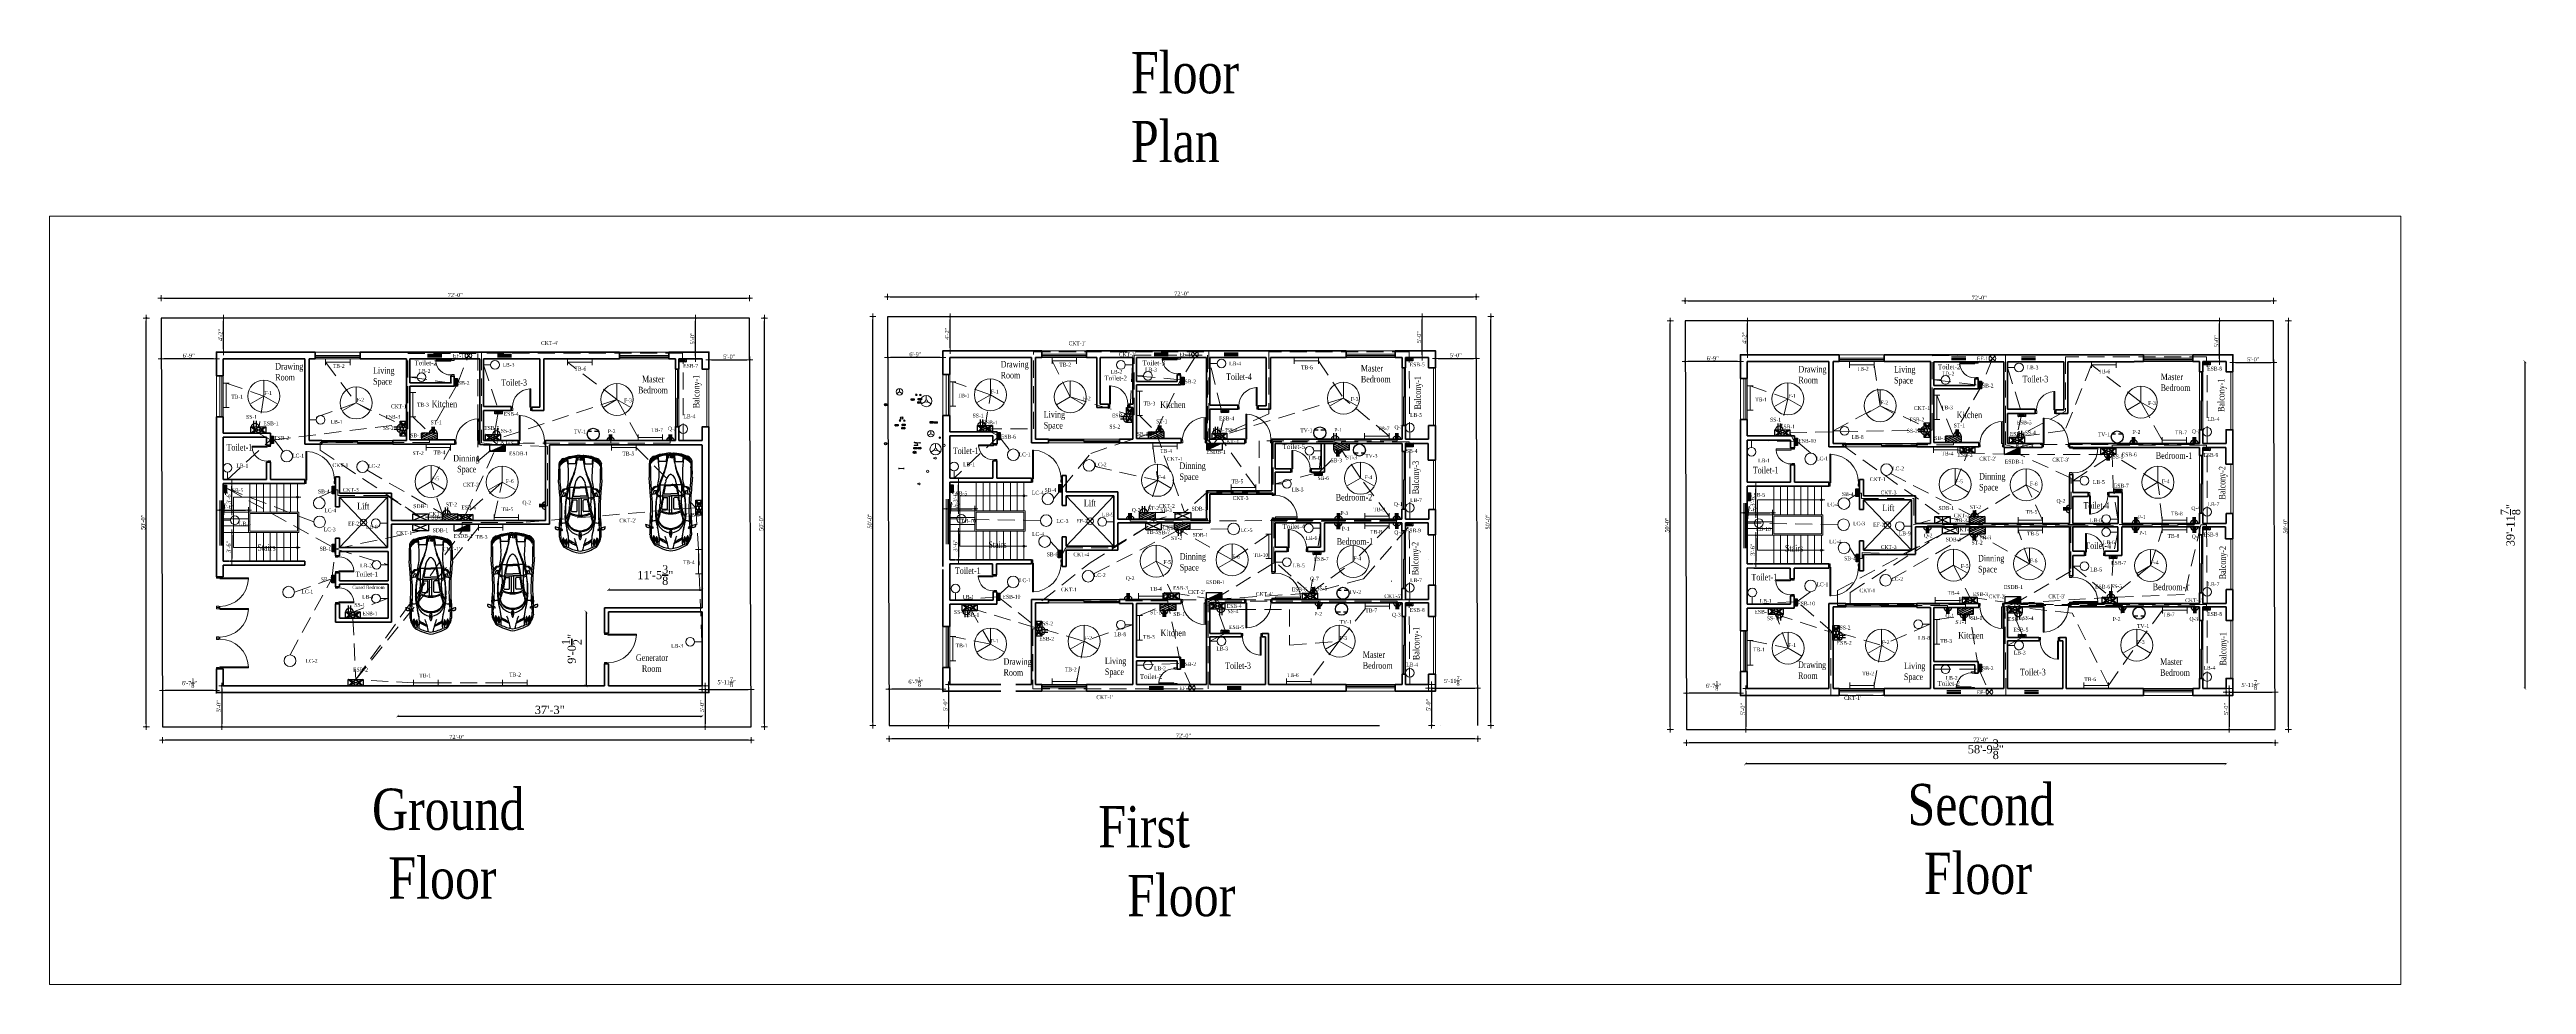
# Model space of a CAD drawing. Header units: inches. Extents: x -13742749 to 88736, y -40897 to 32194776.
# Drawn here: x 46096 to 49732, y 26286718 to 26288090 of the extents above; entities that cross this region are included whole.
import ezdxf

# ---------------------------------------------------------------- set-up
doc = ezdxf.new("R2010")
doc.units = ezdxf.units.IN
doc.header["$LTSCALE"] = 10
doc.header["$MEASUREMENT"] = 0
for name, pattern in [('ACAD_ISO04W100', [30, 24, -3, 0, -3]), ('DASHED', [0.75, 0.5, -0.25]), ('HIDDEN', [0.375, 0.25, -0.125])]:
    doc.linetypes.add(name, pattern=pattern)
doc.layers.get('0').update_dxf_attribs({"color": 123})
for name, color, linetype, lineweight in [('Column', 7, 'Continuous', 35), ('Conduit (Mine)', 230, 'HIDDEN', 13), ('Conduit Generator (mine)', 134, 'HIDDEN', 13), ('DIM', 4, 'Continuous', 0), ('DIMENSION_MY', 7, 'Continuous', 13), ('DOOR', 41, 'Continuous', 9), ('Fan (mine)', 210, 'Continuous', 13), ('Light (mine)', 80, 'Continuous', 13), ('RAIL', 182, 'Continuous', 13), ('Stair', 8, 'Continuous', 13), ('Text_My', 7, 'Continuous', 13), ('Text_SUBD', 7, 'Continuous', 13), ('VERANDAH', 32, 'Continuous', 13), ('VOID', 8, 'Continuous', 9), ('Wall', 7, 'Continuous', 35), ('WIN', 4, 'Continuous', 13), ('WIN-1', 8, 'Continuous', 13), ('WIN1', 8, 'Continuous', 9)]:
    doc.layers.add(name, color=color, linetype=linetype, lineweight=lineweight)
for name, color, linetype in [('line grapich', 10, 'Continuous'), ('Switchboard & Socket (Mine)', 4, 'Continuous'), ('Switchboard and Socket (mine)', 41, 'Continuous')]:
    doc.layers.add(name, color=color, linetype=linetype)
doc.layers.add('Site', color=7, linetype='ACAD_ISO04W100', lineweight=30, true_color=0x004961)
doc.layers.get('0').off()
doc.styles.get("Standard").update_dxf_attribs({"font": 'times.ttf', "width": 0.8})
doc.styles.add('STYLE3', font='times.ttf')
doc.dimstyles.new('1_8', dxfattribs={"dimtxt": 6, "dimasz": 4, "dimexe": 0.18, "dimexo": 0.0625, "dimgap": 0.125, "dimtad": 0, "dimdec": 4, "dimrnd": 0.125, "dimzin": 3, "dimdsep": 46, "dimlunit": 4, "dimtxsty": 'STYLE3', "dimblk": 'D', "dimcen": 4, "dimse1": 1, "dimse2": 1, "dimclrt": 7, "dimadec": 0, "dimazin": 0, "dimtfac": 1, "dimtdec": 4, "dimtix": 1, "dimtmove": 0, "dimatfit": 3, "dimldrblk": 'OPEN90', "dimfxl": 1, "dimtvp": 0.75, "dimtolj": 1, "dimtzin": 0, "dimarcsym": 0})
doc.dimstyles.new('Copy 1_8', dxfattribs={"dimtxt": 12, "dimasz": 4, "dimexe": 0.18, "dimexo": 0.0625, "dimgap": 0.125, "dimtad": 0, "dimdec": 4, "dimrnd": 0.125, "dimzin": 3, "dimdsep": 46, "dimlunit": 4, "dimtxsty": 'STYLE3', "dimblk": 'ARCHTICK', "dimcen": 4, "dimse1": 1, "dimse2": 1, "dimclrt": 7, "dimadec": 0, "dimazin": 0, "dimtfac": 1, "dimtdec": 4, "dimtix": 1, "dimtmove": 0, "dimatfit": 3, "dimldrblk": 'OPEN90', "dimfxl": 1, "dimtvp": 0.75, "dimtolj": 1, "dimtzin": 0, "dimarcsym": 0})

# ---------------------------------------------------------------- blocks, each defined once
blk = doc.blocks.new('3-Pin Socket')
at = {"layer": 'Switchboard and Socket (mine)', "linetype": 'ByBlock'}
for p, q in [((0, 2), (23, 2)), ((0, -1), (23, -1)), ((1, -4), (23, -4))]:
    blk.add_line(p, q, dxfattribs=at)
at = {"layer": 'Switchboard and Socket (mine)', "linetype": 'Continuous'}
blk.add_circle((9, 0), 8.85, dxfattribs=at)
blk = doc.blocks.new('D')
at = {"layer": 'DIM'}
for q in [(-1.125, 0), (0, 1.125), (1.125, 0), (0, -1.125)]:
    blk.add_line((0, 0), q, dxfattribs=at)
at = {"layer": 'DIM', "color": 6, "const_width": 0.375}
blk.add_lwpolyline([(-0.1875, 0, 1), (0.1875, 0, 1)], format="xyb", close=True, dxfattribs=at)
blk = doc.blocks.new('*D403')
at = {"layer": 'DIM', "color": 0, "linetype": 'ByBlock', "lineweight": -2}
blk.add_line((48500.8, 26287721.1), (49356.8, 26287721.1), dxfattribs=at)
at = {"layer": 'DIM', "color": 0, "linetype": 'ByBlock', "lineweight": -2, "xscale": 4, "yscale": 4, "zscale": 4, "rotation": 180}
blk.add_blockref('D', (48496.8, 26287721.1), dxfattribs=at)
at = {"layer": 'DIM', "color": 0, "linetype": 'ByBlock', "lineweight": -2, "xscale": 4, "yscale": 4, "zscale": 4}
blk.add_blockref('D', (49360.8, 26287721.1), dxfattribs=at)
at = {"layer": 'DIM', "color": 7, "linetype": 'ByBlock', "insert": (48928.8, 26287725.7), "char_height": 6, "attachment_point": 5, "style": 'STYLE3'}
blk.add_mtext('\\A1;72\'-0"', dxfattribs=at)
blk = doc.blocks.new('_Open90')
at = {"layer": 'DIM', "color": 0, "lineweight": -2}
for p, q in [((0, 0), (-1, 0)), ((-0.5, 0.5), (0, 0)), ((0, 0), (-0.5, -0.5))]:
    blk.add_line(p, q, dxfattribs=at)
blk = doc.blocks.new('*D404')
at = {"layer": 'DIM', "color": 0, "linetype": 'ByBlock', "lineweight": -2}
blk.add_line((49382.5, 26287096), (49382.5, 26287688), dxfattribs=at)
at = {"layer": 'DIM', "color": 0, "linetype": 'ByBlock', "lineweight": -2, "xscale": 4, "yscale": 4, "zscale": 4}
for p, rotation in [((49382.5, 26287692), 90), ((49382.5, 26287092), 270)]:
    blk.add_blockref('D', p, dxfattribs=dict(at, rotation=rotation))
at = {"layer": 'DIM', "color": 7, "linetype": 'ByBlock', "insert": (49378, 26287390.6), "char_height": 6, "attachment_point": 5, "rotation": 90, "style": 'STYLE3'}
blk.add_mtext('\\A1;50\'-0"', dxfattribs=at)
blk = doc.blocks.new('*D405')
at = {"layer": 'DIM', "color": 0, "linetype": 'ByBlock', "lineweight": -2}
blk.add_line((48475.2, 26287096), (48475.2, 26287688), dxfattribs=at)
at = {"layer": 'DIM', "color": 0, "linetype": 'ByBlock', "lineweight": -2, "xscale": 4, "yscale": 4, "zscale": 4}
for p, rotation in [((48475.2, 26287692), 90), ((48475.2, 26287092), 270)]:
    blk.add_blockref('D', p, dxfattribs=dict(at, rotation=rotation))
at = {"layer": 'DIM', "color": 7, "linetype": 'ByBlock', "insert": (48470.6, 26287392), "char_height": 6, "attachment_point": 5, "rotation": 90, "style": 'STYLE3'}
blk.add_mtext('\\A1;50\'-0"', dxfattribs=at)
blk = doc.blocks.new('*D406')
at = {"layer": 'DIM', "color": 0, "linetype": 'ByBlock', "lineweight": -2}
blk.add_line((49359.1, 26287072.3), (48503.1, 26287072.3), dxfattribs=at)
at = {"layer": 'DIM', "color": 0, "linetype": 'ByBlock', "lineweight": -2, "xscale": 4, "yscale": 4, "zscale": 4, "rotation": 180}
blk.add_blockref('D', (48499.1, 26287072.3), dxfattribs=at)
at = {"layer": 'DIM', "color": 0, "linetype": 'ByBlock', "lineweight": -2, "xscale": 4, "yscale": 4, "zscale": 4}
blk.add_blockref('D', (49363.1, 26287072.3), dxfattribs=at)
at = {"layer": 'DIM', "color": 7, "linetype": 'ByBlock', "insert": (48931.1, 26287076.9), "char_height": 6, "attachment_point": 5, "style": 'STYLE3'}
blk.add_mtext('\\A1;72\'-0"', dxfattribs=at)
blk = doc.blocks.new('D-45')
for points in [[(-1.5, 47), (-3, 47), (-3, 5), (-1.5, 5)], [(-45, 5), (-45, 0), (-43, 0), (-43, 3.5), (-43.5, 3.5), (-43.5, 5)], [(0, 5), (0, 0), (-2, 0), (-2, 3.5), (-1.5, 3.5), (-1.5, 5)]]:
    blk.add_lwpolyline(points, close=True)
blk.add_arc((-1.5, 5), 42, 92.0467, 180)
blk = doc.blocks.new('D-25')
for points in [[(5, 25), (0, 25), (0, 23), (3.5, 23), (3.5, 23.5), (5, 23.5)], [(5, 0), (0, 0), (0, 2), (3.5, 2), (3.5, 1.5), (5, 1.5)], [(26.9, 1.5), (26.9, 3), (5, 3), (5, 1.5)]]:
    blk.add_lwpolyline(points, close=True)
blk.add_arc((5, 1.5), 22, 3.9096, 90)
blk = doc.blocks.new('D-S')
at = {"layer": 'DOOR', "linetype": 'Continuous'}
for p, q in [((1.5, 5), (1.5, 37)), ((3.5, 36.9), (3.5, 5)), ((3.5, 5), (1.5, 5))]:
    blk.add_line(p, q, dxfattribs=at)
at = {"layer": 'DOOR'}
for points in [[(2, 3), (2, 0), (0, 0), (0, 5), (1.5, 5), (1.5, 3)], [(35, 3), (35, 0), (37, 0), (37, 5), (35.5, 5), (35.5, 3)]]:
    blk.add_lwpolyline(points, close=True, dxfattribs=at)
blk.add_arc((1.5, 2.9), 34.1, 3.5436, 89.9278, dxfattribs=at)
blk = doc.blocks.new('D-30')
for points in [[(5, 30), (0, 30), (0, 28), (3.5, 28), (3.5, 28.5), (5, 28.5)], [(5, 0), (0, 0), (0, 2), (3.5, 2), (3.5, 1.5), (5, 1.5)], [(32, 1.5), (32, 3), (5, 3), (5, 1.5)]]:
    blk.add_lwpolyline(points, close=True)
blk.add_arc((5, 1.5), 27, 3.2261, 89.9826)
blk = doc.blocks.new('D-40')
for points in [[(-5, 0), (0, 0), (0, -2), (-3.5, -2), (-3.5, -1.5), (-5, -1.5)], [(-42, -1.5), (-42, -3), (-5, -3), (-5, -1.5)], [(-5, -40), (0, -40), (0, -38), (-3.5, -38), (-3.5, -38.5), (-5, -38.5)]]:
    blk.add_lwpolyline(points, close=True)
blk.add_arc((-5, -1.5), 37, 182.3234, 270)
blk = doc.blocks.new('*D454')
at = {"layer": 'DIM', "color": 0, "linetype": 'ByBlock', "lineweight": -2}
blk.add_line((48574.1, 26287145.4), (48502.9, 26287145.4), dxfattribs=at)
at = {"layer": 'DIM', "color": 0, "linetype": 'ByBlock', "lineweight": -2, "xscale": 4, "yscale": 4, "zscale": 4, "rotation": 180}
blk.add_blockref('D', (48498.9, 26287145.4), dxfattribs=at)
at = {"layer": 'DIM', "color": 0, "linetype": 'ByBlock', "lineweight": -2, "xscale": 4, "yscale": 4, "zscale": 4}
blk.add_blockref('D', (48578.1, 26287145.4), dxfattribs=at)
at = {"layer": 'DIM', "color": 7, "linetype": 'ByBlock', "insert": (48538.5, 26287156), "char_height": 6, "attachment_point": 5, "style": 'STYLE3'}
blk.add_mtext('\\A1;6\'-7{\\H1.000000x;\\S1/8;}"', dxfattribs=at)
blk = doc.blocks.new('*D455')
at = {"layer": 'DIM', "color": 0, "linetype": 'ByBlock', "lineweight": -2}
blk.add_line((48586.2, 26287148), (48586.2, 26287096), dxfattribs=at)
at = {"layer": 'DIM', "color": 0, "linetype": 'ByBlock', "lineweight": -2, "xscale": 4, "yscale": 4, "zscale": 4}
for p, rotation in [((48586.2, 26287152), 90), ((48586.2, 26287092), 270)]:
    blk.add_blockref('D', p, dxfattribs=dict(at, rotation=rotation))
at = {"layer": 'DIM', "color": 7, "linetype": 'ByBlock', "insert": (48581.6, 26287122), "char_height": 6, "attachment_point": 5, "rotation": 90, "style": 'STYLE3'}
blk.add_mtext('\\A1;5\'-0"', dxfattribs=at)
blk = doc.blocks.new('*D456')
at = {"layer": 'DIM', "color": 0, "linetype": 'ByBlock', "lineweight": -2}
blk.add_line((49295.6, 26287148), (49295.6, 26287096), dxfattribs=at)
at = {"layer": 'DIM', "color": 0, "linetype": 'ByBlock', "lineweight": -2, "xscale": 4, "yscale": 4, "zscale": 4}
for p, rotation in [((49295.6, 26287152), 90), ((49295.6, 26287092), 270)]:
    blk.add_blockref('D', p, dxfattribs=dict(at, rotation=rotation))
at = {"layer": 'DIM', "color": 7, "linetype": 'ByBlock', "insert": (49291, 26287122), "char_height": 6, "attachment_point": 5, "rotation": 90, "style": 'STYLE3'}
blk.add_mtext('\\A1;5\'-0"', dxfattribs=at)
blk = doc.blocks.new('*D457')
at = {"layer": 'DIM', "color": 0, "linetype": 'ByBlock', "lineweight": -2}
blk.add_line((49295.1, 26287146.7), (49358.9, 26287146.7), dxfattribs=at)
at = {"layer": 'DIM', "color": 0, "linetype": 'ByBlock', "lineweight": -2, "xscale": 4, "yscale": 4, "zscale": 4, "rotation": 180}
blk.add_blockref('D', (49291.1, 26287146.7), dxfattribs=at)
at = {"layer": 'DIM', "color": 0, "linetype": 'ByBlock', "lineweight": -2, "xscale": 4, "yscale": 4, "zscale": 4}
blk.add_blockref('D', (49362.9, 26287146.7), dxfattribs=at)
at = {"layer": 'DIM', "color": 7, "linetype": 'ByBlock', "insert": (49327, 26287157.3), "char_height": 6, "attachment_point": 5, "style": 'STYLE3'}
blk.add_mtext('\\A1;5\'-11{\\H1.000000x;\\S7/8;}"', dxfattribs=at)
blk = doc.blocks.new('*D458')
at = {"layer": 'DIM', "color": 0, "linetype": 'ByBlock', "lineweight": -2}
blk.add_line((49281.5, 26287636), (49281.5, 26287688), dxfattribs=at)
at = {"layer": 'DIM', "color": 0, "linetype": 'ByBlock', "lineweight": -2, "xscale": 4, "yscale": 4, "zscale": 4}
for p, rotation in [((49281.5, 26287692), 90), ((49281.5, 26287632), 270)]:
    blk.add_blockref('D', p, dxfattribs=dict(at, rotation=rotation))
at = {"layer": 'DIM', "color": 7, "linetype": 'ByBlock', "insert": (49276.9, 26287662), "char_height": 6, "attachment_point": 5, "rotation": 90, "style": 'STYLE3'}
blk.add_mtext('\\A1;5\'-0"', dxfattribs=at)
blk = doc.blocks.new('*D407')
at = {"layer": 'DIM', "color": 0, "linetype": 'ByBlock', "lineweight": -2}
blk.add_line((49305.1, 26287630.7), (49357.1, 26287630.7), dxfattribs=at)
at = {"layer": 'DIM', "color": 0, "linetype": 'ByBlock', "lineweight": -2, "xscale": 4, "yscale": 4, "zscale": 4, "rotation": 180}
blk.add_blockref('D', (49301.1, 26287630.7), dxfattribs=at)
at = {"layer": 'DIM', "color": 0, "linetype": 'ByBlock', "lineweight": -2, "xscale": 4, "yscale": 4, "zscale": 4}
blk.add_blockref('D', (49361.1, 26287630.7), dxfattribs=at)
at = {"layer": 'DIM', "color": 7, "linetype": 'ByBlock', "insert": (49331.1, 26287635.3), "char_height": 6, "attachment_point": 5, "style": 'STYLE3'}
blk.add_mtext('\\A1;5\'-0"', dxfattribs=at)
blk = doc.blocks.new('*D459')
at = {"layer": 'DIM', "color": 0, "linetype": 'ByBlock', "lineweight": -2}
blk.add_line((48588.5, 26287646), (48588.5, 26287688), dxfattribs=at)
at = {"layer": 'DIM', "color": 0, "linetype": 'ByBlock', "lineweight": -2, "xscale": 4, "yscale": 4, "zscale": 4}
for p, rotation in [((48588.5, 26287692), 90), ((48588.5, 26287642), 270)]:
    blk.add_blockref('D', p, dxfattribs=dict(at, rotation=rotation))
at = {"layer": 'DIM', "color": 7, "linetype": 'ByBlock', "insert": (48584, 26287667), "char_height": 6, "attachment_point": 5, "rotation": 90, "style": 'STYLE3'}
blk.add_mtext('\\A1;4\'-2"', dxfattribs=at)
blk = doc.blocks.new('*D460')
at = {"layer": 'DIM', "color": 0, "linetype": 'ByBlock', "lineweight": -2}
blk.add_line((48574.1, 26287632.2), (48501, 26287632.2), dxfattribs=at)
at = {"layer": 'DIM', "color": 0, "linetype": 'ByBlock', "lineweight": -2, "xscale": 4, "yscale": 4, "zscale": 4, "rotation": 180}
blk.add_blockref('D', (48497, 26287632.2), dxfattribs=at)
at = {"layer": 'DIM', "color": 0, "linetype": 'ByBlock', "lineweight": -2, "xscale": 4, "yscale": 4, "zscale": 4}
blk.add_blockref('D', (48578.1, 26287632.2), dxfattribs=at)
at = {"layer": 'DIM', "color": 7, "linetype": 'ByBlock', "insert": (48537.6, 26287636.8), "char_height": 6, "attachment_point": 5, "style": 'STYLE3'}
blk.add_mtext('\\A1;6\'-9"', dxfattribs=at)
blk = doc.blocks.new('*D408')
at = {"layer": 'DIM', "color": 0, "linetype": 'ByBlock', "lineweight": -2}
blk.add_line((48587.1, 26287410), (48621.1, 26287410), dxfattribs=at)
at = {"layer": 'DIM', "color": 0, "linetype": 'ByBlock', "lineweight": -2, "xscale": 4, "yscale": 4, "zscale": 4, "rotation": 180}
blk.add_blockref('D', (48583.1, 26287410), dxfattribs=at)
at = {"layer": 'DIM', "color": 0, "linetype": 'ByBlock', "lineweight": -2, "xscale": 4, "yscale": 4, "zscale": 4}
blk.add_blockref('D', (48625.1, 26287410), dxfattribs=at)
at = {"layer": 'DIM', "color": 7, "linetype": 'ByBlock', "insert": (48595.7, 26287414.5), "char_height": 6, "attachment_point": 5, "style": 'STYLE3'}
blk.add_mtext('\\A1;3\'-6"', dxfattribs=at)
blk = doc.blocks.new('*D461')
at = {"layer": 'DIM', "color": 0, "linetype": 'ByBlock', "lineweight": -2}
blk.add_line((48600.8, 26287411), (48600.8, 26287445), dxfattribs=at)
at = {"layer": 'DIM', "color": 0, "linetype": 'ByBlock', "lineweight": -2, "xscale": 4, "yscale": 4, "zscale": 4}
for p, rotation in [((48600.8, 26287449), 90), ((48600.8, 26287407), 270)]:
    blk.add_blockref('D', p, dxfattribs=dict(at, rotation=rotation))
at = {"layer": 'DIM', "color": 7, "linetype": 'ByBlock', "insert": (48596.2, 26287428), "char_height": 6, "attachment_point": 5, "rotation": 90, "style": 'STYLE3'}
blk.add_mtext('\\A1;3\'-6"', dxfattribs=at)
blk = doc.blocks.new('*D409')
at = {"layer": 'DIM', "color": 0, "linetype": 'ByBlock', "lineweight": -2}
blk.add_line((48600.8, 26287373), (48600.8, 26287339), dxfattribs=at)
at = {"layer": 'DIM', "color": 0, "linetype": 'ByBlock', "lineweight": -2, "xscale": 4, "yscale": 4, "zscale": 4}
for p, rotation in [((48600.8, 26287377), 90), ((48600.8, 26287335), 270)]:
    blk.add_blockref('D', p, dxfattribs=dict(at, rotation=rotation))
at = {"layer": 'DIM', "color": 7, "linetype": 'ByBlock', "insert": (48596.2, 26287356), "char_height": 6, "attachment_point": 5, "rotation": 90, "style": 'STYLE3'}
blk.add_mtext('\\A1;3\'-6"', dxfattribs=at)
blk = doc.blocks.new('Ceiling Fan Small')
at = {"layer": 'Fan (mine)', "linetype": 'ByBlock', "ltscale": 10}
for p in [(7040.4, -35394.1), (7020, -35429.4), (7060.8, -35429.4)]:
    blk.add_line(p, (7040.4, -35417.6), dxfattribs=at)
blk.add_circle((7040.4, -35417.6), 23.5, dxfattribs=at)
blk.add_circle((7040.4, -35417.6), 23.5, dxfattribs=at)
blk.add_circle((7040.4, -35417.6), 23.5, dxfattribs=at)
blk = doc.blocks.new('Tube Light')
at = {"layer": 'Light (mine)', "linetype": 'Continuous'}
for p, q in [((-36, 4.5), (-36, -4.5)), ((0, 0), (-36, 0)), ((0, 4.5), (0, -4.5))]:
    blk.add_line(p, q, dxfattribs=at)
blk = doc.blocks.new('Ceiling light')
at = {"layer": 'Light (mine)', "linetype": 'ByBlock'}
blk.add_circle((0, 8.5), 8.53, dxfattribs=at)
blk = doc.blocks.new('Bulb')
at = {"layer": 'Light (mine)', "linetype": 'Continuous'}
blk.add_line((-10, -5.3), (-20.6, -5.3), dxfattribs=at)
blk.add_circle((-3.6, -5.3), 6.4, dxfattribs=at)
blk = doc.blocks.new('Exhaust_Fan_new')
at = {"layer": 'Fan (mine)', "linetype": 'ByBlock', "ltscale": 10}
for p, q in [((-3.5, 3.5), (3.5, -3.5)), ((3.5, 3.5), (-3.5, -3.5))]:
    blk.add_line(p, q, dxfattribs=at)
blk.add_circle((0, 0), 4.9, dxfattribs=at)
blk = doc.blocks.new('2 Pin')
at = {"layer": 'Switchboard and Socket (mine)', "linetype": 'Continuous', "ltscale": 10}
for p, q in [((-15.8, 0), (7.8, 0)), ((-7.3, 0), (-7.3, 18.1)), ((0, 0), (0, 18.2))]:
    blk.add_line(p, q, dxfattribs=at)
blk.add_arc((-4, -1.6), 11.9, 7.53177, 172.46823, dxfattribs=at)
blk = doc.blocks.new('3- Pic')
at = {"layer": 'Switchboard and Socket (mine)', "linetype": 'ByBlock'}
blk.add_blockref('2 Pin', (7.3, 0), dxfattribs=at)
blk = doc.blocks.new('3- Pin')
at = {"layer": 'Switchboard and Socket (mine)', "linetype": 'Continuous', "ltscale": 10}
blk.add_line((-10.3, -3.5), (-10.3, 14.6), dxfattribs=at)
at = {"layer": 'Switchboard and Socket (mine)', "linetype": 'Continuous'}
blk.add_blockref('3- Pic', (-14.1, -3.5), dxfattribs=at)
blk = doc.blocks.new('switch board')
at = {"layer": 'Switchboard and Socket (mine)', "linetype": 'Continuous'}
for p, q in [((-16.6, -10.1), (6.1, 0)), ((-16.6, -5), (-5.3, 0)), ((-16.6, -7.3), (0, 0)), ((-16.6, -2.4), (-11.3, 0)), ((-10, -10.1), (6.1, -2.8)), ((-5.3, -10.1), (6.1, -5)), ((1, -10.1), (6.1, -7.6))]:
    blk.add_line(p, q, dxfattribs=at)
blk.add_lwpolyline([(-16.6, 0), (6.1, 0), (6.1, -10.1), (-16.6, -10.1)], close=True, dxfattribs=at)
blk = doc.blocks.new('Tv Socket')
at = {"layer": 'Switchboard and Socket (mine)', "linetype": 'Continuous', "ltscale": 10}
for p, q in [((-4.4, 7.6), (-4.4, 2.7)), ((-4.4, -1.7), (-4.4, -7.6))]:
    blk.add_line(p, q, dxfattribs=at)
at = {"layer": 'Switchboard and Socket (mine)', "linetype": 'ByBlock'}
blk.add_circle((-8.8, 0), 8.85, dxfattribs=at)
blk = doc.blocks.new('Emergency')
at = {"layer": 'Switchboard and Socket (mine)', "linetype": 'Continuous', "ltscale": 10}
for p, q in [((-10.9, 0), (0, 9.1)), ((0, 0), (-10.9, 9.1)), ((-10.9, 0), (10.9, 9.1)), ((10.9, 0), (-10.9, 9.1)), ((0, 9.1), (10.9, 0)), ((10.9, 9.1), (0, 0))]:
    blk.add_line(p, q, dxfattribs=at)
blk.add_lwpolyline([(-10.9, 9.1), (10.9, 9.1), (10.9, 0), (-10.9, 0)], close=True, dxfattribs=at)
blk = doc.blocks.new('*D410')
at = {"layer": 'DIM', "color": 0, "lineweight": -2}
blk.add_line((47330.2, 26287727.1), (48186.2, 26287727.1), dxfattribs=at)
at = {"layer": 'DIM', "color": 0, "lineweight": -2, "xscale": 4, "yscale": 4, "zscale": 4, "rotation": 180}
blk.add_blockref('D', (47326.2, 26287727.1), dxfattribs=at)
at = {"layer": 'DIM', "color": 0, "lineweight": -2, "xscale": 4, "yscale": 4, "zscale": 4}
blk.add_blockref('D', (48190.2, 26287727.1), dxfattribs=at)
at = {"layer": 'DIM', "color": 7, "insert": (47758.2, 26287731.7), "char_height": 6, "attachment_point": 5, "style": 'STYLE3'}
blk.add_mtext('\\A1;72\'-0"', dxfattribs=at)
blk = doc.blocks.new('*D411')
at = {"layer": 'DIM', "color": 0, "lineweight": -2}
blk.add_line((48211.9, 26287102), (48211.9, 26287694), dxfattribs=at)
at = {"layer": 'DIM', "color": 0, "lineweight": -2, "xscale": 4, "yscale": 4, "zscale": 4}
for p, rotation in [((48211.9, 26287698), 90), ((48211.9, 26287098), 270)]:
    blk.add_blockref('D', p, dxfattribs=dict(at, rotation=rotation))
at = {"layer": 'DIM', "color": 7, "insert": (48207.3, 26287396.6), "char_height": 6, "attachment_point": 5, "rotation": 90, "style": 'STYLE3'}
blk.add_mtext('\\A1;50\'-0"', dxfattribs=at)
blk = doc.blocks.new('*D412')
at = {"layer": 'DIM', "color": 0, "lineweight": -2}
blk.add_line((47304.6, 26287102), (47304.6, 26287694), dxfattribs=at)
at = {"layer": 'DIM', "color": 0, "lineweight": -2, "xscale": 4, "yscale": 4, "zscale": 4}
for p, rotation in [((47304.6, 26287698), 90), ((47304.6, 26287098), 270)]:
    blk.add_blockref('D', p, dxfattribs=dict(at, rotation=rotation))
at = {"layer": 'DIM', "color": 7, "insert": (47300, 26287398), "char_height": 6, "attachment_point": 5, "rotation": 90, "style": 'STYLE3'}
blk.add_mtext('\\A1;50\'-0"', dxfattribs=at)
blk = doc.blocks.new('*D413')
at = {"layer": 'DIM', "color": 0, "lineweight": -2}
blk.add_line((48188.5, 26287078.3), (47332.5, 26287078.3), dxfattribs=at)
at = {"layer": 'DIM', "color": 0, "lineweight": -2, "xscale": 4, "yscale": 4, "zscale": 4, "rotation": 180}
blk.add_blockref('D', (47328.5, 26287078.3), dxfattribs=at)
at = {"layer": 'DIM', "color": 0, "lineweight": -2, "xscale": 4, "yscale": 4, "zscale": 4}
blk.add_blockref('D', (48192.5, 26287078.3), dxfattribs=at)
at = {"layer": 'DIM', "color": 7, "insert": (47760.5, 26287082.9), "char_height": 6, "attachment_point": 5, "style": 'STYLE3'}
blk.add_mtext('\\A1;72\'-0"', dxfattribs=at)
blk = doc.blocks.new('*D462')
at = {"layer": 'DIM', "color": 0, "lineweight": -2}
blk.add_line((47403.4, 26287151.3), (47332.3, 26287151.3), dxfattribs=at)
at = {"layer": 'DIM', "color": 0, "lineweight": -2, "xscale": 4, "yscale": 4, "zscale": 4, "rotation": 180}
blk.add_blockref('D', (47328.3, 26287151.3), dxfattribs=at)
at = {"layer": 'DIM', "color": 0, "lineweight": -2, "xscale": 4, "yscale": 4, "zscale": 4}
blk.add_blockref('D', (47407.4, 26287151.3), dxfattribs=at)
at = {"layer": 'DIM', "color": 7, "insert": (47367.8, 26287162), "char_height": 6, "attachment_point": 5, "style": 'STYLE3'}
blk.add_mtext('\\A1;6\'-7{\\H1.000000x;\\S1/8;}"', dxfattribs=at)
blk = doc.blocks.new('*D463')
at = {"layer": 'DIM', "color": 0, "lineweight": -2}
blk.add_line((47415.5, 26287154), (47415.5, 26287102), dxfattribs=at)
at = {"layer": 'DIM', "color": 0, "lineweight": -2, "xscale": 4, "yscale": 4, "zscale": 4}
for p, rotation in [((47415.5, 26287158), 90), ((47415.5, 26287098), 270)]:
    blk.add_blockref('D', p, dxfattribs=dict(at, rotation=rotation))
at = {"layer": 'DIM', "color": 7, "insert": (47410.9, 26287128), "char_height": 6, "attachment_point": 5, "rotation": 90, "style": 'STYLE3'}
blk.add_mtext('\\A1;5\'-0"', dxfattribs=at)
blk = doc.blocks.new('*D464')
at = {"layer": 'DIM', "color": 0, "lineweight": -2}
blk.add_line((48124.9, 26287154), (48124.9, 26287102), dxfattribs=at)
at = {"layer": 'DIM', "color": 0, "lineweight": -2, "xscale": 4, "yscale": 4, "zscale": 4}
for p, rotation in [((48124.9, 26287158), 90), ((48124.9, 26287098), 270)]:
    blk.add_blockref('D', p, dxfattribs=dict(at, rotation=rotation))
at = {"layer": 'DIM', "color": 7, "insert": (48120.3, 26287128), "char_height": 6, "attachment_point": 5, "rotation": 90, "style": 'STYLE3'}
blk.add_mtext('\\A1;5\'-0"', dxfattribs=at)
blk = doc.blocks.new('*D465')
at = {"layer": 'DIM', "color": 0, "lineweight": -2}
blk.add_line((48124.4, 26287152.7), (48188.3, 26287152.7), dxfattribs=at)
at = {"layer": 'DIM', "color": 0, "lineweight": -2, "xscale": 4, "yscale": 4, "zscale": 4, "rotation": 180}
blk.add_blockref('D', (48120.4, 26287152.7), dxfattribs=at)
at = {"layer": 'DIM', "color": 0, "lineweight": -2, "xscale": 4, "yscale": 4, "zscale": 4}
blk.add_blockref('D', (48192.3, 26287152.7), dxfattribs=at)
at = {"layer": 'DIM', "color": 7, "insert": (48156.3, 26287163.3), "char_height": 6, "attachment_point": 5, "style": 'STYLE3'}
blk.add_mtext('\\A1;5\'-11{\\H1.000000x;\\S7/8;}"', dxfattribs=at)
blk = doc.blocks.new('*D466')
at = {"layer": 'DIM', "color": 0, "lineweight": -2}
blk.add_line((48110.9, 26287642), (48110.9, 26287694), dxfattribs=at)
at = {"layer": 'DIM', "color": 0, "lineweight": -2, "xscale": 4, "yscale": 4, "zscale": 4}
for p, rotation in [((48110.9, 26287698), 90), ((48110.9, 26287638), 270)]:
    blk.add_blockref('D', p, dxfattribs=dict(at, rotation=rotation))
at = {"layer": 'DIM', "color": 7, "insert": (48106.3, 26287668), "char_height": 6, "attachment_point": 5, "rotation": 90, "style": 'STYLE3'}
blk.add_mtext('\\A1;5\'-0"', dxfattribs=at)
blk = doc.blocks.new('*D414')
at = {"layer": 'DIM', "color": 0, "lineweight": -2}
blk.add_line((48134.4, 26287636.7), (48186.4, 26287636.7), dxfattribs=at)
at = {"layer": 'DIM', "color": 0, "lineweight": -2, "xscale": 4, "yscale": 4, "zscale": 4, "rotation": 180}
blk.add_blockref('D', (48130.4, 26287636.7), dxfattribs=at)
at = {"layer": 'DIM', "color": 0, "lineweight": -2, "xscale": 4, "yscale": 4, "zscale": 4}
blk.add_blockref('D', (48190.4, 26287636.7), dxfattribs=at)
at = {"layer": 'DIM', "color": 7, "insert": (48160.4, 26287641.3), "char_height": 6, "attachment_point": 5, "style": 'STYLE3'}
blk.add_mtext('\\A1;5\'-0"', dxfattribs=at)
blk = doc.blocks.new('*D467')
at = {"layer": 'DIM', "color": 0, "lineweight": -2}
blk.add_line((47417.9, 26287652), (47417.9, 26287694), dxfattribs=at)
at = {"layer": 'DIM', "color": 0, "lineweight": -2, "xscale": 4, "yscale": 4, "zscale": 4}
for p, rotation in [((47417.9, 26287698), 90), ((47417.9, 26287648), 270)]:
    blk.add_blockref('D', p, dxfattribs=dict(at, rotation=rotation))
at = {"layer": 'DIM', "color": 7, "insert": (47413.4, 26287673), "char_height": 6, "attachment_point": 5, "rotation": 90, "style": 'STYLE3'}
blk.add_mtext('\\A1;4\'-2"', dxfattribs=at)
blk = doc.blocks.new('*D468')
at = {"layer": 'DIM', "color": 0, "lineweight": -2}
blk.add_line((47403.4, 26287638.2), (47330.4, 26287638.2), dxfattribs=at)
at = {"layer": 'DIM', "color": 0, "lineweight": -2, "xscale": 4, "yscale": 4, "zscale": 4, "rotation": 180}
blk.add_blockref('D', (47326.4, 26287638.2), dxfattribs=at)
at = {"layer": 'DIM', "color": 0, "lineweight": -2, "xscale": 4, "yscale": 4, "zscale": 4}
blk.add_blockref('D', (47407.4, 26287638.2), dxfattribs=at)
at = {"layer": 'DIM', "color": 7, "insert": (47366.9, 26287642.8), "char_height": 6, "attachment_point": 5, "style": 'STYLE3'}
blk.add_mtext('\\A1;6\'-9"', dxfattribs=at)
blk = doc.blocks.new('*D415')
at = {"layer": 'DIM', "color": 0, "lineweight": -2}
blk.add_line((47416.4, 26287415.9), (47450.4, 26287415.9), dxfattribs=at)
at = {"layer": 'DIM', "color": 0, "lineweight": -2, "xscale": 4, "yscale": 4, "zscale": 4, "rotation": 180}
blk.add_blockref('D', (47412.4, 26287415.9), dxfattribs=at)
at = {"layer": 'DIM', "color": 0, "lineweight": -2, "xscale": 4, "yscale": 4, "zscale": 4}
blk.add_blockref('D', (47454.4, 26287415.9), dxfattribs=at)
at = {"layer": 'DIM', "color": 7, "insert": (47425, 26287420.5), "char_height": 6, "attachment_point": 5, "style": 'STYLE3'}
blk.add_mtext('\\A1;3\'-6"', dxfattribs=at)
blk = doc.blocks.new('*D469')
at = {"layer": 'DIM', "color": 0, "lineweight": -2}
blk.add_line((47430.1, 26287417), (47430.1, 26287451), dxfattribs=at)
at = {"layer": 'DIM', "color": 0, "lineweight": -2, "xscale": 4, "yscale": 4, "zscale": 4}
for p, rotation in [((47430.1, 26287455), 90), ((47430.1, 26287413), 270)]:
    blk.add_blockref('D', p, dxfattribs=dict(at, rotation=rotation))
at = {"layer": 'DIM', "color": 7, "insert": (47425.6, 26287434), "char_height": 6, "attachment_point": 5, "rotation": 90, "style": 'STYLE3'}
blk.add_mtext('\\A1;3\'-6"', dxfattribs=at)
blk = doc.blocks.new('*D416')
at = {"layer": 'DIM', "color": 0, "lineweight": -2}
blk.add_line((47430.1, 26287379), (47430.1, 26287345), dxfattribs=at)
at = {"layer": 'DIM', "color": 0, "lineweight": -2, "xscale": 4, "yscale": 4, "zscale": 4}
for p, rotation in [((47430.1, 26287383), 90), ((47430.1, 26287341), 270)]:
    blk.add_blockref('D', p, dxfattribs=dict(at, rotation=rotation))
at = {"layer": 'DIM', "color": 7, "insert": (47425.6, 26287362), "char_height": 6, "attachment_point": 5, "rotation": 90, "style": 'STYLE3'}
blk.add_mtext('\\A1;3\'-6"', dxfattribs=at)
blk = doc.blocks.new('fan')
at = {"layer": 'Fan (mine)', "linetype": 'Continuous'}
for p, q in [((-43, 17), (-72, 0)), ((-36, 29), (-36, 62)), ((-29, 17), (0, 0))]:
    blk.add_line(p, q, dxfattribs=at)
for radius in [41.5, 8.53]:
    blk.add_circle((-36, 21), radius, dxfattribs=at)
blk = doc.blocks.new('Meter Board')
at = {"layer": 'Switchboard and Socket (mine)', "linetype": 'ByBlock'}
for p, q in [((-6, -3), (6, 3)), ((6, 3), (17, -3)), ((6, -8), (-6, -3)), ((17, -3), (6, -8))]:
    blk.add_line(p, q, dxfattribs=at)
blk.add_lwpolyline([(-6, 3), (17, 3), (17, -8), (-6, -8)], close=True, dxfattribs=at)
blk = doc.blocks.new('Main Distribution Board')
at = {"layer": 'Switchboard and Socket (mine)', "linetype": 'ByBlock'}
for p, q in [((-11.4, 0), (11.4, -10.1)), ((11.4, 0), (-11.4, -10.1))]:
    blk.add_line(p, q, dxfattribs=at)
blk.add_lwpolyline([(-11.4, 0), (11.4, 0), (11.4, -10.1), (-11.4, -10.1)], close=True, dxfattribs=at)
blk = doc.blocks.new('Exhaust Fan small')
at = {"layer": 'Fan (mine)', "linetype": 'Continuous', "ltscale": 10}
for p, q in [((2, 4), (10, -4)), ((2, -4), (10, 4))]:
    blk.add_line(p, q, dxfattribs=at)
at = {"layer": 'Fan (mine)', "linetype": 'ByBlock', "ltscale": 10}
blk.add_circle((6, 0), 6, dxfattribs=at)
blk = doc.blocks.new('Emergency Sub Distribution Board')
at = {"layer": 'Switchboard & Socket (Mine)', "ltscale": 10}
blk.add_hatch(color=256, dxfattribs=at).paths.add_polyline_path([(22.7, -10.1), (22.7, 0), (0, -10.1)])
blk.add_line((0, -10.1), (22.7, 0), dxfattribs=at)
at = {"layer": 'Switchboard & Socket (Mine)', "linetype": 'Continuous'}
blk.add_lwpolyline([(0, 0), (22.7, 0), (22.7, -10.1), (0, -10.1)], close=True, dxfattribs=at)
blk = doc.blocks.new('*D417')
at = {"layer": 'DIM', "color": 0, "linetype": 'Continuous', "lineweight": -2}
blk.add_line((46263.6, 26287725.2), (47119.6, 26287725.2), dxfattribs=at)
at = {"layer": 'DIM', "color": 0, "linetype": 'Continuous', "lineweight": -2, "xscale": 4, "yscale": 4, "zscale": 4, "rotation": 180}
blk.add_blockref('D', (46259.6, 26287725.2), dxfattribs=at)
at = {"layer": 'DIM', "color": 0, "linetype": 'Continuous', "lineweight": -2, "xscale": 4, "yscale": 4, "zscale": 4}
blk.add_blockref('D', (47123.6, 26287725.2), dxfattribs=at)
at = {"layer": 'DIM', "color": 7, "linetype": 'Continuous', "insert": (46691.6, 26287729.8), "char_height": 6, "attachment_point": 5, "style": 'STYLE3'}
blk.add_mtext('\\A1;72\'-0"', dxfattribs=at)
blk = doc.blocks.new('*D418')
at = {"layer": 'DIM', "color": 0, "linetype": 'Continuous', "lineweight": -2}
blk.add_line((47145.3, 26287100), (47145.3, 26287692), dxfattribs=at)
at = {"layer": 'DIM', "color": 0, "linetype": 'Continuous', "lineweight": -2, "xscale": 4, "yscale": 4, "zscale": 4}
for p, rotation in [((47145.3, 26287696), 90), ((47145.3, 26287096), 270)]:
    blk.add_blockref('D', p, dxfattribs=dict(at, rotation=rotation))
at = {"layer": 'DIM', "color": 7, "linetype": 'Continuous', "insert": (47140.7, 26287394.7), "char_height": 6, "attachment_point": 5, "rotation": 90, "style": 'STYLE3'}
blk.add_mtext('\\A1;50\'-0"', dxfattribs=at)
blk = doc.blocks.new('*D419')
at = {"layer": 'DIM', "color": 0, "linetype": 'Continuous', "lineweight": -2}
blk.add_line((46238, 26287100), (46238, 26287692), dxfattribs=at)
at = {"layer": 'DIM', "color": 0, "linetype": 'Continuous', "lineweight": -2, "xscale": 4, "yscale": 4, "zscale": 4}
for p, rotation in [((46238, 26287696), 90), ((46238, 26287096), 270)]:
    blk.add_blockref('D', p, dxfattribs=dict(at, rotation=rotation))
at = {"layer": 'DIM', "color": 7, "linetype": 'Continuous', "insert": (46233.4, 26287396), "char_height": 6, "attachment_point": 5, "rotation": 90, "style": 'STYLE3'}
blk.add_mtext('\\A1;50\'-0"', dxfattribs=at)
blk = doc.blocks.new('*D420')
at = {"layer": 'DIM', "color": 0, "linetype": 'Continuous', "lineweight": -2}
blk.add_line((47121.9, 26287076.4), (46265.9, 26287076.4), dxfattribs=at)
at = {"layer": 'DIM', "color": 0, "linetype": 'Continuous', "lineweight": -2, "xscale": 4, "yscale": 4, "zscale": 4, "rotation": 180}
blk.add_blockref('D', (46261.9, 26287076.4), dxfattribs=at)
at = {"layer": 'DIM', "color": 0, "linetype": 'Continuous', "lineweight": -2, "xscale": 4, "yscale": 4, "zscale": 4}
blk.add_blockref('D', (47125.9, 26287076.4), dxfattribs=at)
at = {"layer": 'DIM', "color": 7, "linetype": 'Continuous', "insert": (46693.9, 26287081), "char_height": 6, "attachment_point": 5, "style": 'STYLE3'}
blk.add_mtext('\\A1;72\'-0"', dxfattribs=at)
blk = doc.blocks.new('*D470')
at = {"layer": 'DIM', "color": 0, "linetype": 'Continuous', "lineweight": -2}
blk.add_line((46336.8, 26287149.4), (46265.7, 26287149.4), dxfattribs=at)
at = {"layer": 'DIM', "color": 0, "linetype": 'Continuous', "lineweight": -2, "xscale": 4, "yscale": 4, "zscale": 4, "rotation": 180}
blk.add_blockref('D', (46261.7, 26287149.4), dxfattribs=at)
at = {"layer": 'DIM', "color": 0, "linetype": 'Continuous', "lineweight": -2, "xscale": 4, "yscale": 4, "zscale": 4}
blk.add_blockref('D', (46340.8, 26287149.4), dxfattribs=at)
at = {"layer": 'DIM', "color": 7, "linetype": 'Continuous', "insert": (46301.3, 26287160), "char_height": 6, "attachment_point": 5, "style": 'STYLE3'}
blk.add_mtext('\\A1;6\'-7{\\H1.000000x;\\S1/8;}"', dxfattribs=at)
blk = doc.blocks.new('*D471')
at = {"layer": 'DIM', "color": 0, "linetype": 'Continuous', "lineweight": -2}
blk.add_line((46348.9, 26287152), (46348.9, 26287100), dxfattribs=at)
at = {"layer": 'DIM', "color": 0, "linetype": 'Continuous', "lineweight": -2, "xscale": 4, "yscale": 4, "zscale": 4}
for p, rotation in [((46348.9, 26287156), 90), ((46348.9, 26287096), 270)]:
    blk.add_blockref('D', p, dxfattribs=dict(at, rotation=rotation))
at = {"layer": 'DIM', "color": 7, "linetype": 'Continuous', "insert": (46344.4, 26287126), "char_height": 6, "attachment_point": 5, "rotation": 90, "style": 'STYLE3'}
blk.add_mtext('\\A1;5\'-0"', dxfattribs=at)
blk = doc.blocks.new('*D472')
at = {"layer": 'DIM', "color": 0, "linetype": 'Continuous', "lineweight": -2}
blk.add_line((47058.4, 26287152), (47058.4, 26287100), dxfattribs=at)
at = {"layer": 'DIM', "color": 0, "linetype": 'Continuous', "lineweight": -2, "xscale": 4, "yscale": 4, "zscale": 4}
for p, rotation in [((47058.4, 26287156), 90), ((47058.4, 26287096), 270)]:
    blk.add_blockref('D', p, dxfattribs=dict(at, rotation=rotation))
at = {"layer": 'DIM', "color": 7, "linetype": 'Continuous', "insert": (47053.8, 26287126), "char_height": 6, "attachment_point": 5, "rotation": 90, "style": 'STYLE3'}
blk.add_mtext('\\A1;5\'-0"', dxfattribs=at)
blk = doc.blocks.new('*D473')
at = {"layer": 'DIM', "color": 0, "linetype": 'Continuous', "lineweight": -2}
blk.add_line((47057.8, 26287150.7), (47121.7, 26287150.7), dxfattribs=at)
at = {"layer": 'DIM', "color": 0, "linetype": 'Continuous', "lineweight": -2, "xscale": 4, "yscale": 4, "zscale": 4, "rotation": 180}
blk.add_blockref('D', (47053.8, 26287150.7), dxfattribs=at)
at = {"layer": 'DIM', "color": 0, "linetype": 'Continuous', "lineweight": -2, "xscale": 4, "yscale": 4, "zscale": 4}
blk.add_blockref('D', (47125.7, 26287150.7), dxfattribs=at)
at = {"layer": 'DIM', "color": 7, "linetype": 'Continuous', "insert": (47089.8, 26287161.4), "char_height": 6, "attachment_point": 5, "style": 'STYLE3'}
blk.add_mtext('\\A1;5\'-11{\\H1.000000x;\\S7/8;}"', dxfattribs=at)
blk = doc.blocks.new('*D474')
at = {"layer": 'DIM', "color": 0, "linetype": 'Continuous', "lineweight": -2}
blk.add_line((47044.3, 26287640.1), (47044.3, 26287692), dxfattribs=at)
at = {"layer": 'DIM', "color": 0, "linetype": 'Continuous', "lineweight": -2, "xscale": 4, "yscale": 4, "zscale": 4}
for p, rotation in [((47044.3, 26287696), 90), ((47044.3, 26287636.1), 270)]:
    blk.add_blockref('D', p, dxfattribs=dict(at, rotation=rotation))
at = {"layer": 'DIM', "color": 7, "linetype": 'Continuous', "insert": (47039.7, 26287666), "char_height": 6, "attachment_point": 5, "rotation": 90, "style": 'STYLE3'}
blk.add_mtext('\\A1;5\'-0"', dxfattribs=at)
blk = doc.blocks.new('*D421')
at = {"layer": 'DIM', "color": 0, "linetype": 'Continuous', "lineweight": -2}
blk.add_line((47067.8, 26287634.8), (47119.8, 26287634.8), dxfattribs=at)
at = {"layer": 'DIM', "color": 0, "linetype": 'Continuous', "lineweight": -2, "xscale": 4, "yscale": 4, "zscale": 4, "rotation": 180}
blk.add_blockref('D', (47063.8, 26287634.8), dxfattribs=at)
at = {"layer": 'DIM', "color": 0, "linetype": 'Continuous', "lineweight": -2, "xscale": 4, "yscale": 4, "zscale": 4}
blk.add_blockref('D', (47123.8, 26287634.8), dxfattribs=at)
at = {"layer": 'DIM', "color": 7, "linetype": 'Continuous', "insert": (47093.8, 26287639.3), "char_height": 6, "attachment_point": 5, "style": 'STYLE3'}
blk.add_mtext('\\A1;5\'-0"', dxfattribs=at)
blk = doc.blocks.new('*D475')
at = {"layer": 'DIM', "color": 0, "linetype": 'Continuous', "lineweight": -2}
blk.add_line((46351.3, 26287650.1), (46351.3, 26287692), dxfattribs=at)
at = {"layer": 'DIM', "color": 0, "linetype": 'Continuous', "lineweight": -2, "xscale": 4, "yscale": 4, "zscale": 4}
for p, rotation in [((46351.3, 26287696), 90), ((46351.3, 26287646.1), 270)]:
    blk.add_blockref('D', p, dxfattribs=dict(at, rotation=rotation))
at = {"layer": 'DIM', "color": 7, "linetype": 'Continuous', "insert": (46346.8, 26287671), "char_height": 6, "attachment_point": 5, "rotation": 90, "style": 'STYLE3'}
blk.add_mtext('\\A1;4\'-2"', dxfattribs=at)
blk = doc.blocks.new('*D476')
at = {"layer": 'DIM', "color": 0, "linetype": 'Continuous', "lineweight": -2}
blk.add_line((46336.8, 26287636.3), (46263.8, 26287636.3), dxfattribs=at)
at = {"layer": 'DIM', "color": 0, "linetype": 'Continuous', "lineweight": -2, "xscale": 4, "yscale": 4, "zscale": 4, "rotation": 180}
blk.add_blockref('D', (46259.8, 26287636.3), dxfattribs=at)
at = {"layer": 'DIM', "color": 0, "linetype": 'Continuous', "lineweight": -2, "xscale": 4, "yscale": 4, "zscale": 4}
blk.add_blockref('D', (46340.8, 26287636.3), dxfattribs=at)
at = {"layer": 'DIM', "color": 7, "linetype": 'Continuous', "insert": (46300.3, 26287640.8), "char_height": 6, "attachment_point": 5, "style": 'STYLE3'}
blk.add_mtext('\\A1;6\'-9"', dxfattribs=at)
blk = doc.blocks.new('*D422')
at = {"layer": 'DIM', "color": 0, "linetype": 'Continuous', "lineweight": -2}
blk.add_line((46349.8, 26287414), (46383.8, 26287414), dxfattribs=at)
at = {"layer": 'DIM', "color": 0, "linetype": 'Continuous', "lineweight": -2, "xscale": 4, "yscale": 4, "zscale": 4, "rotation": 180}
blk.add_blockref('D', (46345.8, 26287414), dxfattribs=at)
at = {"layer": 'DIM', "color": 0, "linetype": 'Continuous', "lineweight": -2, "xscale": 4, "yscale": 4, "zscale": 4}
blk.add_blockref('D', (46387.8, 26287414), dxfattribs=at)
at = {"layer": 'DIM', "color": 7, "linetype": 'Continuous', "insert": (46358.5, 26287418.6), "char_height": 6, "attachment_point": 5, "style": 'STYLE3'}
blk.add_mtext('\\A1;3\'-6"', dxfattribs=at)
blk = doc.blocks.new('*D477')
at = {"layer": 'DIM', "color": 0, "linetype": 'Continuous', "lineweight": -2}
blk.add_line((46363.6, 26287415), (46363.6, 26287449), dxfattribs=at)
at = {"layer": 'DIM', "color": 0, "linetype": 'Continuous', "lineweight": -2, "xscale": 4, "yscale": 4, "zscale": 4}
for p, rotation in [((46363.6, 26287453), 90), ((46363.6, 26287411), 270)]:
    blk.add_blockref('D', p, dxfattribs=dict(at, rotation=rotation))
at = {"layer": 'DIM', "color": 7, "linetype": 'Continuous', "insert": (46359, 26287432), "char_height": 6, "attachment_point": 5, "rotation": 90, "style": 'STYLE3'}
blk.add_mtext('\\A1;3\'-6"', dxfattribs=at)
blk = doc.blocks.new('*D423')
at = {"layer": 'DIM', "color": 0, "linetype": 'Continuous', "lineweight": -2}
blk.add_line((46363.6, 26287377), (46363.6, 26287343), dxfattribs=at)
at = {"layer": 'DIM', "color": 0, "linetype": 'Continuous', "lineweight": -2, "xscale": 4, "yscale": 4, "zscale": 4}
for p, rotation in [((46363.6, 26287381), 90), ((46363.6, 26287339), 270)]:
    blk.add_blockref('D', p, dxfattribs=dict(at, rotation=rotation))
at = {"layer": 'DIM', "color": 7, "linetype": 'Continuous', "insert": (46359, 26287360), "char_height": 6, "attachment_point": 5, "rotation": 90, "style": 'STYLE3'}
blk.add_mtext('\\A1;3\'-6"', dxfattribs=at)
blk = doc.blocks.new('Car BT')
at = {"layer": 'line grapich'}
h = blk.add_hatch(color=256, dxfattribs=at)
h.paths.add_polyline_path([(-156, 92, 0.56433), (-156, 90, 0.262145), (-126, 94, 0.56433), (-126, 96, 0.295)])
h.paths.add_polyline_path([(-147, 96, 0.068588), (-149, 96, -0.2261), (-149, 90, -0.704878), (-149, 95, 0.010276), (-149, 96, -0.080407), (-146, 96, 0.002026)], flags=16)
h.paths.add_polyline_path([(-161, 80, 0.617464), (-161, 78, 0.229508), (-130, 81, 0.617464), (-131, 82, 0.243521)])
h.paths.add_polyline_path([(-152, 83, 0.068588), (-155, 83, -0.2261), (-154, 77, -0.704878), (-154, 83, 0.010276), (-155, 83, -0.080407), (-152, 83, 0.002026)], flags=16)
h = blk.add_hatch(color=256, dxfattribs=at)
h.paths.add_polyline_path([(-126, -65, 0.56433), (-126, -63, 0.262145), (-156, -59, 0.56433), (-156, -61, 0.294999)])
h.paths.add_polyline_path([(-146, -65, -0.080407), (-149, -65, 0.010276), (-149, -64, -0.704878), (-149, -59, -0.2261), (-149, -65, 0.068588), (-147, -65, 0.002026)], flags=16)
h.paths.add_polyline_path([(-131, -51, 0.617463), (-130, -50, 0.229508), (-161, -47, 0.617464), (-161, -49, 0.243521)])
h.paths.add_polyline_path([(-152, -53, -0.080407), (-155, -52, 0.010276), (-154, -52, -0.704878), (-154, -46, -0.2261), (-155, -52, 0.068588), (-152, -53, 0.002026)], flags=16)
for p, q in [((-149, 54), (-144, 53)), ((-148, 57), (-142, 57)), ((-144, 79), (-144, 83)), ((-143, 66), (-139, 63)), ((-138, 91), (-138, 96)), ((-138, 65), (-133, 69)), ((-110, 19), (-107, 21)), ((-110, 12), (-107, 10)), ((-97, 15), (-98, 17)), ((-97, 15), (-98, 14)), ((-68, 112), (-59, 105)), ((-51, 108), (-53, 112)), ((-18, 21), (62, 21)), ((-18, 10), (62, 10)), ((-1, 54), (-1, 33)), ((2, 30), (51, 30)), ((2, 1), (51, 1)), ((54, 48), (54, 33)), ((68, 103), (68, 104)), ((70, 98), (81, 96)), ((71, 88), (77, 87)), ((71, 46), (71, 15)), ((71, -15), (71, 15)), ((80, 84), (80, 85)), ((80, 84), (85, 83)), ((85, 83), (86, 89)), ((110, 39), (110, 15)), ((110, -8), (110, 15)), ((114, 69), (114, 15)), ((114, -38), (114, 15)), ((223, 38), (223, 69)), ((250, 77), (244, 76)), ((245, 74), (244, 76)), ((253, 17), (254, 15)), ((253, 14), (254, 15)), ((256, 28), (263, 29)), ((256, 28), (256, 23)), ((256, 23), (258, 23)), ((256, 18), (258, 18)), ((256, 13), (258, 13)), ((256, 8), (258, 8)), ((256, 3), (256, 8)), ((256, 3), (263, 2)), ((257, 18), (257, 15)), ((257, 13), (257, 15)), ((263, 15), (263, 29)), ((263, 15), (263, 2)), ((-149, -24), (-144, -22)), ((-148, -26), (-142, -26)), ((-144, -48), (-144, -53)), ((-143, -35), (-139, -32)), ((-138, -34), (-133, -38)), ((-138, -60), (-138, -65)), ((-68, -81), (-59, -74)), ((-51, -77), (-53, -81)), ((-1, -23), (-1, -2)), ((54, -17), (54, -2)), ((68, -72), (68, -73)), ((70, -67), (81, -65)), ((71, -57), (77, -56)), ((80, -53), (85, -52)), ((80, -53), (80, -54)), ((85, -52), (86, -59)), ((223, -7), (223, -38)), ((245, -43), (244, -45)), ((250, -46), (244, -45))]:
    blk.add_line(p, q, dxfattribs=at)
for points in [[(-120, 15), (-120, 20), (-115, 20), (-115, 15)], [(-120, 15), (-120, 11), (-115, 11), (-115, 15)], [(55, 67), (62, 80)], [(63, 108), (65, 109), (67, 109), (67, 108), (68, 108), (68, 108), (68, 108), (68, 107), (68, 107), (68, 107), (68, 106), (68, 106), (68, 106), (66, 106)], [(249, 94), (249, 90), (257, 68), (263, 32), (263, 29)], [(249, -63), (249, -60), (257, -37), (263, -1), (263, 2)], [(253, 25), (254, 26), (254, 28), (255, 29)], [(253, 24), (256, 23)], [(253, 17), (256, 18)], [(253, 14), (256, 13)], [(253, 7), (256, 7)], [(253, 6), (254, 5), (254, 3), (255, 2)], [(55, -36), (62, -49)], [(63, -77), (65, -78), (67, -78), (67, -78), (68, -77), (68, -77), (68, -77), (68, -76), (68, -76), (68, -76), (68, -76), (68, -75), (68, -75), (66, -75)]]:
    blk.add_lwpolyline(points, dxfattribs=at)
for points in [[(-54, 81), (-51, 79, -0.27334), (-50, 77), (-50, 76)], [(71, 81), (69, 78), (62, 67, 0.141454), (62, 66), (62, 53), (62, 15)], [(71, -50), (69, -48), (62, -36, -0.141454), (62, -35), (62, -22), (62, 15)], [(239, 24), (243, 25), (253, 25), (253, 24), (253, 23, 0.053181), (253, 22), (252, 21, 0.093478), (252, 20), (253, 19, 0.080567), (253, 19), (253, 17), (253, 16), (243, 17), (239, 18)], [(239, 7), (243, 6), (253, 6), (253, 7), (253, 8, -0.053181), (253, 9), (252, 10, -0.093478), (252, 11), (253, 12, -0.080567), (253, 12), (253, 14), (253, 14), (243, 14), (239, 13)], [(-54, -50), (-51, -48, 0.27334), (-50, -46), (-50, -45)]]:
    blk.add_lwpolyline(points, format="xyb", dxfattribs=at)
for centre, radius, start, end in [((-133, 120), 46.7, 333.8872, 0.5684), ((-76, 123), 10.3, 136.9423, 245.374), ((-75, 121), 12.6, 80.3014, 135.6546), ((-115, 139), 42.7, 323.75, 352.861), ((-13, 1626), 1517, 273.4675, 276.0993), ((149, 115), 2, 91.058, 96.0993), ((171, -1104), 1221, 87.6019, 91.058), ((213, 76), 41, 56.7774, 76.904), ((30, -27), 231, 149.2713, 169.5075), ((30, 57), 231, 190.4925, 210.7287), ((-32, -3), 156, 151.7525, 173.2136), ((-32, 34), 156, 186.7864, 208.2475), ((-268, 421), 404, 281.7998, 290.375), ((-268, -390), 404, 69.625, 78.2002), ((-121, 64), 48.6, 91.1941, 172.2679), ((-166, 90), 3, 129.616, 149.2713), ((-146, 300), 231, 264.2462, 285.0812), ((-122, 37), 71.7, 113.1465, 129.616), ((-105, -47), 155, 86.4969, 111.5613), ((-80, 15), 116, 135.1917, 135.2871), ((-161, 79), 1, 121.7003, 248.4757), ((-144, 52), 33.4, 66.9551, 121.7003), ((-148, 111), 35.2, 248.4757, 300.1797), ((340, -206), 555, 150.1832, 154.6415), ((-237, 106), 107, 315.3608, 336.4415), ((-156, 91), 1, 130.0286, 247.778), ((-138, 71), 27.8, 64.2845, 130.0286), ((-144, 119), 30.7, 247.778, 306.5351), ((-154, 80), 2.77, 109.3274, 250.044), ((-160, 80), 6.34, 333.067, 26.3439), ((-151, 75), 8.3, 87.4766, 111.9785), ((-149, 95), 18.8, 252.7169, 272.7823), ((-157, 80), 5.48, 317.6824, 33.1047), ((-148, 35), 48.1, 79.2595, 95.1691), ((-116, -63), 144, 99.2828, 104.5607), ((-148, 93), 2.77, 109.3274, 250.044), ((-155, 93), 6.34, 333.067, 26.3439), ((-146, 88), 8.3, 87.4766, 111.9785), ((-143, 108), 18.8, 252.7169, 272.7823), ((-151, 93), 5.48, 317.6824, 33.1047), ((-142, 48), 48.1, 79.2595, 95.1691), ((-110, -51), 144, 99.2828, 104.5607), ((-139, 82), 1, 32.5, 79.2595), ((-139, 80), 1, 279.2828, 334.9739), ((-135, 62), 4, 126.5033, 156.4415), ((-141, 81), 2.55, 334.9739, 32.5), ((-135, 94), 2.55, 334.9739, 32.5), ((-134, 94), 1, 32.5, 79.2595), ((-133, 93), 1, 279.2828, 334.9739), ((-130, 64), 6, 93.23, 126.5033), ((-131, 15), 2, 122.509, 237.491), ((-115, -10), 31.7, 76.0402, 122.509), ((-115, 41), 31.7, 237.491, 283.9598), ((-131, 81), 1, 300.1797, 66.9551), ((-148, 299), 230, 274.4461, 285.6375), ((-127, 95), 1, 306.5351, 64.2845), ((-89, 669), 557, 266.6371, 270.2662), ((-40, 8), 73.9, 99.3405, 168.7139), ((-107, 16), 4.94, 131.807, 182.3465), ((-107, 15), 4.94, 177.6535, 228.193), ((-40, 23), 73.9, 191.2861, 260.6595), ((-133, 53), 43.3, 301.3486, 311.2234), ((-110, 15), 1.02, 141.4113, 218.5887), ((-133, -22), 43.3, 48.7766, 58.6514), ((-115, -10), 31.7, 57.1596, 71.6703), ((-115, 41), 31.7, 288.3297, 302.8404), ((-118, -369), 477, 86.3439, 87.2604), ((-32, 17), 63.1, 114.5192, 181.7929), ((-32, 13), 63.1, 178.2071, 245.4808), ((-87, 104), 6.05, 229.1295, 290.8377), ((-18, 14), 72.9, 145.3745, 178.9006), ((-18, 17), 72.9, 181.0994, 214.6255), ((-9, -208), 296, 91.8701, 105.1336), ((-132, 115), 50.3, 340.9076, 359.7813), ((-118, -369), 477, 81.6618, 85.7057), ((-89, 669), 557, 270.7543, 272.9449), ((-45, 36), 38.1, 100.7774, 148.8457), ((16, 916), 807, 264.5728, 274.5046), ((-39, 177), 70.7, 252.3368, 270.5309), ((-82, 91), 27.1, 344.6427, 29.429), ((-61, 103), 3, 29.429, 53.0308), ((-49, 29), 47, 66.1813, 101.622), ((-60, 80), 5.77, 9.8118, 48.7716), ((3, -286), 371, 79.6371, 98.4525), ((-54, 21), 52.6, 64.4064, 87.5792), ((-25, 166), 59, 246.7635, 264.2678), ((0, 851), 750, 266.2412, 276.1948), ((-1260, -3011), 3327, 67.9903, 68.4301), ((53, 277), 225, 247.9789, 253.192), ((53, 277), 221, 247.9789, 267.1712), ((85, 15), 108, 154.6551, 179.8479), ((85, 16), 108, 180.1521, 205.3449), ((-5, -321), 408, 80.3059, 91.9122), ((71, 21), 88.5, 151.025, 183.5587), ((71, 10), 88.5, 176.4413, 208.975), ((16, 131), 65, 242.529, 275.4231), ((2, 54), 3, 77.1904, 180), ((2, 33), 3, 180, 270), ((2, -2), 3, 90, 180), ((53, 277), 225, 257.1904, 267.1712), ((102, -2903), 2969, 89.8138, 91.5325), ((26, -274), 330, 71.6478, 87.3233), ((26, -274), 326, 85.6202, 87.3233), ((51, 48), 3, 0, 85.6202), ((51, 33), 3, 270, 0), ((51, -2), 3, 0, 90), ((49, 85), 27.1, 45.7251, 68.4384), ((-15, -345), 435, 66.0892, 79.4694), ((33, 87), 37.8, 348.7806, 24.1381), ((-95, -605), 703, 67.4464, 76.4782), ((-15, -345), 436, 72.8953, 78.5767), ((74, 46), 3, 81.5395, 180), ((26, -274), 326, 75.6329, 81.5395), ((77, 84), 3, 21.0389, 84.2284), ((72, 36), 70.1, 72.2662, 83.4059), ((80, 84), 0.3, 201.0389, 259.3906), ((172, -692), 803, 88.0204, 96.5155), ((80, 90), 6, 353.0351, 81.3257), ((85, 83), 0.3, 259.3906, 353.0351), ((95, 105), 7.51, 183.6769, 228.9351), ((73, 69), 34.5, 23.6442, 60.5762), ((90, 87), 15.6, 357.4438, 79.0845), ((92, 88), 13.5, 331.9144, 353.9506), ((106, 81), 2, 151.9144, 252.7608), ((163, 265), 195, 252.7608, 273.6466), ((107, 39), 3, 0, 75.6329), ((112, 69), 2, 0, 72.8953), ((114, -25), 67, 48.2145, 75.5066), ((114, 56), 67, 284.4934, 311.7855), ((139, 7), 25.6, 18.3977, 42.3356), ((139, 24), 25.6, 317.6644, 341.6023), ((288, 355), 329, 247.1574, 264.0153), ((288, -324), 329, 95.9847, 112.8426), ((283, 375), 348, 251.8312, 265.1926), ((283, -344), 348, 94.8074, 108.1688), ((174, 486), 416, 270.2558, 279.5943), ((245, 589), 480, 264.6455, 267.77), ((169, 49), 75.9, 28.1891, 52.6376), ((209, 79), 31.5, 33.6404, 70.3036), ((225, 69), 2, 95.9565, 179.0531), ((225, 38), 2, 179.0531, 257.2624), ((258, 186), 153, 257.2624, 268.1378), ((183, 475), 406, 275.9565, 278.8242), ((214, 48), 61.5, 64.4803, 78.4628), ((243, 104), 10.5, 186.7829, 272.9491), ((233, 92), 10.6, 7.1966, 92.5355), ((206, 73), 47.5, 25.2489, 51.6396), ((360, 170), 145, 210.2145, 218.4961), ((249, 108), 13.9, 194.8014, 205.9762), ((231, 89), 15.8, 18.9333, 72.4174), ((255, 94), 21.4, 207.0079, 241.4645), ((238, 100), 4.19, 7.492, 62.3581), ((249, 89), 7.11, 154.814, 259.848), ((249, 108), 13.9, 240.878, 256.5493), ((238, 83), 9.87, 352.4443, 62.2177), ((12, 7), 243, 5.7149, 15.8453), ((251, 89), 4.87, 114.1818, 172.0085), ((-36, -19), 302, 9.2136, 21.1771), ((-36, 50), 302, 338.8229, 350.7864), ((251, 82), 5.27, 212.6108, 256.3255), ((-70, -10), 331, 7.3561, 15.2589), ((260, 34), 7.05, 191.2487, 237.2167), ((260, -3), 7.05, 122.7833, 168.7513), ((262, 21), 6.1, 152.7816, 207.2184), ((262, 10), 6.1, 152.7816, 207.2184), ((263, 21), 6.1, 155.5418, 201.5865), ((263, 10), 6.1, 158.4135, 204.4582), ((249, 21), 9.41, 343.882, 13.2463), ((249, 10), 9.41, 346.7537, 16.118), ((263, 34), 4.85, 200.4402, 261.9436), ((263, -3), 4.85, 98.0564, 159.5598), ((-146, -269), 231, 74.9188, 95.7538), ((-121, -33), 48.6, 187.7321, 268.8059), ((-166, -59), 3, 210.7287, 230.384), ((-122, -6), 71.7, 230.384, 246.8535), ((-161, -48), 1, 111.5243, 238.2997), ((-105, 78), 155, 248.4387, 273.5031), ((-80, 16), 116, 224.7129, 224.8083), ((-237, -76), 107, 23.5585, 44.6392), ((340, 237), 555, 205.3585, 209.8168), ((-148, -80), 35.2, 59.8203, 111.5243), ((-144, -21), 33.4, 238.2997, 293.0449), ((-156, -60), 1, 112.222, 229.9714), ((-154, -49), 2.77, 109.956, 250.6726), ((-144, -88), 30.7, 53.4649, 112.222), ((-138, -40), 27.8, 229.9714, 295.7155), ((-149, -64), 18.8, 87.2177, 107.2831), ((-160, -49), 6.34, 333.6561, 26.933), ((-151, -44), 8.3, 248.0215, 272.5234), ((-157, -50), 5.48, 326.8953, 42.3176), ((-116, 94), 144, 255.4393, 260.7172), ((-148, -5), 48.1, 264.8309, 280.7405), ((-148, -62), 2.77, 109.956, 250.6726), ((-143, -77), 18.8, 87.2177, 107.2831), ((-155, -62), 6.34, 333.6561, 26.933), ((-146, -57), 8.3, 248.0215, 272.5234), ((-151, -62), 5.48, 326.8953, 42.3176), ((-142, -17), 48.1, 264.8309, 280.7405), ((-110, 81), 144, 255.4393, 260.7172), ((-135, -31), 4, 203.5585, 233.4967), ((-139, -49), 1, 25.0261, 80.7172), ((-139, -51), 1, 280.7405, 327.5), ((-141, -50), 2.55, 327.5, 25.0261), ((-130, -33), 6, 233.4967, 266.77), ((-133, -62), 1, 25.0261, 80.7172), ((-135, -63), 2.55, 327.5, 25.0261), ((-134, -63), 1, 280.7405, 327.5), ((-131, -50), 1, 293.0449, 59.8203), ((-148, -268), 230, 74.3625, 85.5539), ((-127, -64), 1, 295.7155, 53.4649), ((-89, -638), 557, 89.7338, 93.3629), ((-118, 400), 477, 272.7396, 273.6561), ((-87, -73), 6.05, 69.1623, 130.8705), ((-133, -89), 46.7, 359.4316, 26.1128), ((-9, 239), 296, 254.8664, 268.1299), ((-76, -92), 10.3, 114.626, 223.0577), ((-132, -84), 50.3, 0.2187, 19.0924), ((-75, -90), 12.6, 224.3454, 279.6986), ((-118, 400), 477, 274.2943, 278.3382), ((-89, -638), 557, 87.0551, 89.2457), ((-115, -108), 42.7, 7.139, 36.25), ((-45, -5), 38.1, 211.1543, 259.2226), ((16, -885), 807, 85.4954, 95.4272), ((-39, -146), 70.7, 89.4691, 107.6632), ((-49, 2), 47, 258.378, 293.8187), ((-82, -60), 27.1, 330.571, 15.3573), ((-61, -72), 3, 306.9692, 330.571), ((-60, -49), 5.77, 311.2284, 350.1882), ((-54, 10), 52.6, 272.4208, 295.5936), ((3, 317), 371, 261.5475, 280.3629), ((0, -820), 750, 83.8052, 93.7588), ((-25, -135), 59, 95.7322, 113.2365), ((-1260, 3042), 3327, 291.5699, 292.0097), ((53, -246), 225, 106.808, 112.0211), ((53, -246), 221, 92.8288, 112.0211), ((-5, 352), 408, 268.0878, 279.6941), ((16, -100), 65, 84.5769, 117.471), ((2, -23), 3, 180, 282.8096), ((53, -246), 225, 92.8288, 102.8096), ((102, 2933), 2969, 268.4675, 270.1862), ((26, 305), 330, 272.6767, 288.3522), ((26, 305), 326, 272.6767, 274.3798), ((51, -17), 3, 274.3798, 0), ((49, -54), 27.1, 291.5616, 314.2749), ((-15, 376), 435, 280.5306, 293.9108), ((33, -56), 37.8, 335.8619, 11.2194), ((-95, 636), 703, 283.5218, 292.5536), ((74, -15), 3, 180, 278.4605), ((-15, 376), 436, 281.4233, 287.1047), ((26, 305), 326, 278.4605, 284.3671), ((77, -53), 3, 275.7716, 338.9611), ((-13, -1595), 1517, 83.9007, 86.5325), ((80, -53), 0.3, 100.6094, 158.9611), ((72, -5), 70.1, 276.5941, 287.7338), ((80, -59), 6, 278.6743, 6.9649), ((172, 723), 803, 263.4845, 271.9796), ((85, -52), 0.3, 6.9649, 100.6094), ((95, -74), 7.51, 131.0649, 176.3231), ((73, -38), 34.5, 299.4238, 336.3558), ((90, -56), 15.6, 280.9155, 2.5562), ((106, -50), 2, 107.2392, 208.0856), ((92, -57), 13.5, 6.0494, 28.0856), ((163, -234), 195, 86.3534, 107.2392), ((107, -8), 3, 284.3671, 0), ((112, -38), 2, 287.1047, 0), ((149, -84), 2, 263.9007, 268.942), ((149, -84), 2, 263.9007, 268.942), ((171, 1135), 1221, 268.942, 272.3981), ((174, -456), 416, 80.4057, 89.7442), ((245, -558), 480, 92.23, 95.3545), ((169, -18), 75.9, 307.3624, 331.8109), ((209, -48), 31.5, 289.6964, 326.3596), ((213, -46), 41, 283.096, 303.2226), ((225, -7), 2, 102.7376, 180.9469), ((225, -38), 2, 180.9469, 264.0435), ((258, -155), 153, 91.8622, 102.7376), ((183, -444), 406, 81.1758, 84.0435), ((214, -17), 61.5, 281.5372, 295.5197), ((243, -73), 10.5, 87.0509, 173.2171), ((233, -61), 10.6, 267.4645, 352.8034), ((360, -139), 145, 141.5039, 149.7855), ((206, -43), 47.5, 308.3604, 334.7511), ((255, -63), 21.4, 118.5355, 152.9921), ((231, -58), 15.8, 287.5826, 341.0667), ((249, -77), 13.9, 154.0238, 165.1986), ((238, -69), 4.19, 297.6419, 352.508), ((249, -58), 7.11, 100.152, 205.186), ((238, -52), 9.87, 297.7823, 7.5557), ((249, -77), 13.9, 103.4507, 119.122), ((12, 23), 243, 344.1547, 354.2851), ((251, -58), 4.87, 187.9915, 245.8182), ((251, -51), 5.27, 103.6745, 147.3892), ((-70, 41), 331, 344.7411, 352.6439)]:
    blk.add_arc(centre, radius, start, end, dxfattribs=at)
blk = doc.blocks.new('_ArchTick')
at = {"color": 0, "linetype": 'ByBlock', "const_width": 0.15}
blk.add_lwpolyline([(-0.5, -0.5), (0.5, 0.5)], dxfattribs=at)
blk = doc.blocks.new('*D424')
at = {"layer": 'Switchboard and Socket (mine)', "color": 0, "linetype": 'Continuous', "lineweight": -2, "ltscale": 10}
blk.add_line((46606.8, 26287111.5), (47053.8, 26287111.5), dxfattribs=at)
at = {"layer": 'Switchboard and Socket (mine)', "color": 0, "linetype": 'Continuous', "lineweight": -2, "ltscale": 10, "xscale": 4, "yscale": 4, "zscale": 4, "rotation": 180}
blk.add_blockref('_ArchTick', (46606.8, 26287111.5), dxfattribs=at)
at = {"layer": 'Switchboard and Socket (mine)', "color": 0, "linetype": 'Continuous', "lineweight": -2, "ltscale": 10, "xscale": 4, "yscale": 4, "zscale": 4}
blk.add_blockref('_ArchTick', (47053.8, 26287111.5), dxfattribs=at)
at = {"layer": 'Switchboard and Socket (mine)', "color": 7, "linetype": 'Continuous', "ltscale": 10, "insert": (46830.3, 26287120.7), "char_height": 12, "attachment_point": 5, "style": 'STYLE3'}
blk.add_mtext('\\A1;37\'-3"', dxfattribs=at)
blk = doc.blocks.new('*D425')
at = {"layer": 'Wall', "color": 0, "linetype": 'Continuous', "lineweight": -2, "ltscale": 10}
blk.add_line((46916.5, 26287297.2), (47053.8, 26287297.2), dxfattribs=at)
at = {"layer": 'Wall', "color": 0, "linetype": 'Continuous', "lineweight": -2, "ltscale": 10, "xscale": 4, "yscale": 4, "zscale": 4, "rotation": 180}
blk.add_blockref('_ArchTick', (46916.5, 26287297.2), dxfattribs=at)
at = {"layer": 'Wall', "color": 0, "linetype": 'Continuous', "lineweight": -2, "ltscale": 10, "xscale": 4, "yscale": 4, "zscale": 4}
blk.add_blockref('_ArchTick', (47053.8, 26287297.2), dxfattribs=at)
at = {"layer": 'Wall', "color": 7, "linetype": 'Continuous', "ltscale": 10, "insert": (46985.2, 26287318.6), "char_height": 12, "attachment_point": 5, "style": 'STYLE3'}
blk.add_mtext('\\A1;11\'-5{\\H1.000000x;\\S3/8;}"', dxfattribs=at)
blk = doc.blocks.new('*D426')
at = {"layer": 'Wall', "color": 0, "linetype": 'Continuous', "lineweight": -2, "ltscale": 10}
blk.add_line((46883.6, 26287264.5), (46883.6, 26287156), dxfattribs=at)
at = {"layer": 'Wall', "color": 0, "linetype": 'Continuous', "lineweight": -2, "ltscale": 10, "xscale": 4, "yscale": 4, "zscale": 4}
for p, rotation in [((46883.6, 26287264.5), 90), ((46883.6, 26287156), 270)]:
    blk.add_blockref('_ArchTick', p, dxfattribs=dict(at, rotation=rotation))
at = {"layer": 'Wall', "color": 7, "linetype": 'Continuous', "ltscale": 10, "insert": (46862.5, 26287210.3), "char_height": 12, "attachment_point": 5, "rotation": 90, "style": 'STYLE3'}
blk.add_mtext('\\A1;9\'-0{\\H1.000000x;\\S1/2;}"', dxfattribs=at)
blk = doc.blocks.new('*D427')
at = {"layer": 'DIMENSION_MY', "color": 0, "lineweight": -2, "ltscale": 10}
blk.add_line((49729.8, 26287631.8), (49729.8, 26287152), dxfattribs=at)
at = {"layer": 'DIMENSION_MY', "color": 0, "lineweight": -2, "ltscale": 10, "xscale": 4, "yscale": 4, "zscale": 4}
for p, rotation in [((49729.8, 26287631.8), 90), ((49729.8, 26287152), 270)]:
    blk.add_blockref('_ArchTick', p, dxfattribs=dict(at, rotation=rotation))
at = {"layer": 'DIMENSION_MY', "color": 7, "ltscale": 10, "insert": (49708.5, 26287391.9), "char_height": 12, "attachment_point": 5, "rotation": 90, "style": 'STYLE3'}
blk.add_mtext('\\A1;39\'-11{\\H1.000000x;\\S7/8;}"', dxfattribs=at)
blk = doc.blocks.new('*D428')
at = {"layer": 'DIMENSION_MY', "color": 0, "lineweight": -2, "ltscale": 10}
blk.add_line((49291.1, 26287041.4), (48585.7, 26287041.4), dxfattribs=at)
at = {"layer": 'DIMENSION_MY', "color": 0, "lineweight": -2, "ltscale": 10, "xscale": 4, "yscale": 4, "zscale": 4, "rotation": 180}
blk.add_blockref('_ArchTick', (48585.7, 26287041.4), dxfattribs=at)
at = {"layer": 'DIMENSION_MY', "color": 0, "lineweight": -2, "ltscale": 10, "xscale": 4, "yscale": 4, "zscale": 4}
blk.add_blockref('_ArchTick', (49291.1, 26287041.4), dxfattribs=at)
at = {"layer": 'DIMENSION_MY', "color": 7, "ltscale": 10, "insert": (48938.4, 26287062.9), "char_height": 12, "attachment_point": 5, "style": 'STYLE3'}
blk.add_mtext('\\A1;58\'-9{\\H1.000000x;\\S3/8;}"', dxfattribs=at)

msp = doc.modelspace()

# ---------------------------------------------------------------- linework, layer by layer
at = {"layer": 'Column', "linetype": 'Continuous'}
for p, q in [((46591.84681, 26287359.04005), (46591.84681, 26287433.04005)), ((46591.84681, 26287433.04005), (46591.84681, 26287361.54005)), ((46597.84681, 26287433.04005), (46597.84681, 26287398.54005)), ((46597.84681, 26287393.54005), (46597.84681, 26287361.54005))]:
    msp.add_line(p, q, dxfattribs=at)
at = {"layer": 'Column'}
for p, q in [((47658.41132, 26287360.97773), (47658.41132, 26287434.97773)), ((47658.41132, 26287434.97773), (47658.41132, 26287363.47773)), ((47664.41132, 26287434.97773), (47664.41132, 26287400.47773)), ((47664.41132, 26287395.47773), (47664.41132, 26287363.47773))]:
    msp.add_line(p, q, dxfattribs=at)
at = {"layer": 'Column', "linetype": 'ByBlock'}
for p, q in [((48829.06717, 26287355.00166), (48829.06717, 26287429.00166)), ((48829.06717, 26287429.00166), (48829.06717, 26287357.50166)), ((48835.06717, 26287429.00166), (48835.06717, 26287394.50166)), ((48835.06717, 26287389.50166), (48835.06717, 26287357.50166))]:
    msp.add_line(p, q, dxfattribs=at)
at = {"layer": 'Column', "linetype": 'DASHED', "ltscale": 10}
for p, q in [((47407.41132, 26287276.97773), (47407.41132, 26287330.97773)), ((47417.41132, 26287281.97773), (47417.41132, 26287330.97773)), ((47417.41132, 26287271.97773), (47417.41132, 26287275.97773)), ((47691.41132, 26287192.96604), (47691.41132, 26287157.96603)), ((47442.41132, 26287157.96604), (47514.41132, 26287157.96604)), ((47442.41132, 26287147.96604), (47514.41132, 26287147.96604)), ((47673.41132, 26287147.96603), (47711.41132, 26287147.96603))]:
    msp.add_line(p, q, dxfattribs=at)
at = {"layer": 'Column', "linetype": 'ByBlock', "ltscale": 10}
for p, q in [((48578.06717, 26287271.00166), (48578.06717, 26287325.00166)), ((48588.06717, 26287276.00166), (48588.06717, 26287325.00166)), ((48588.06717, 26287266.00166), (48588.06717, 26287270.00166)), ((48862.06717, 26287186.98996), (48862.06717, 26287151.98996)), ((48613.06717, 26287151.98997), (48685.06717, 26287151.98997)), ((48613.06717, 26287141.98997), (48685.06717, 26287141.98997)), ((48844.06717, 26287141.98996), (48882.06717, 26287141.98996))]:
    msp.add_line(p, q, dxfattribs=at)
at = {"layer": 'Column', "linetype": 'Continuous', "ltscale": 10}
for p, q in [((46375.84681, 26287146.02836), (46447.84681, 26287146.02836)), ((46606.84681, 26287146.02835), (46644.84681, 26287146.02835))]:
    msp.add_line(p, q, dxfattribs=at)
at = {"layer": 'Column', "linetype": 'Continuous'}
for points in [[(46360.84681, 26287646.05175), (46360.84681, 26287646.05175), (46340.84681, 26287646.05175), (46340.84681, 26287636.05175)], [(46350.84681, 26287636.05175), (46360.84681, 26287636.05175)], [(46576.84681, 26287646.05175), (46556.84681, 26287646.05175)], [(46556.84681, 26287636.05175), (46576.84681, 26287636.05175)], [(47053.84681, 26287636.05175), (47053.84681, 26287621.05175), (47063.84681, 26287621.05175), (47063.84681, 26287646.05175), (47053.84681, 26287646.05175)], [(47053.84681, 26287516.05175), (47053.84681, 26287536.05175), (47063.84681, 26287536.05175), (47063.84681, 26287511.05175)], [(46340.84681, 26287453.04005), (46340.84681, 26287453.04005), (46340.84681, 26287463.04005)], [(46340.84681, 26287329.04005), (46340.84681, 26287339.04005)], [(47063.84681, 26287256.02836), (47063.84681, 26287281.02836)], [(47053.84681, 26287156.02836), (47053.84681, 26287171.02836)], [(47063.84681, 26287171.02836), (47063.84681, 26287146.02836), (47053.84681, 26287146.02836)], [(46360.84681, 26287146.02836), (46340.84681, 26287146.02836), (46340.84681, 26287156.02836)], [(46556.84681, 26287156.02836), (46576.84681, 26287156.02836)], [(46576.84681, 26287146.02836), (46556.84681, 26287146.02836)]]:
    msp.add_lwpolyline(points, dxfattribs=at)
at = {"layer": 'Column'}
for points in [[(47427.41132, 26287647.98942), (47427.41132, 26287647.98942), (47407.41132, 26287647.98942), (47407.41132, 26287637.98942)], [(47417.41132, 26287637.98942), (47427.41132, 26287637.98942)], [(47643.41132, 26287647.98942), (47623.41132, 26287647.98942)], [(47623.41132, 26287637.98942), (47633.41132, 26287637.98942)], [(47638.41132, 26287637.98942), (47643.41132, 26287637.98942)], [(48120.41132, 26287637.98943), (48120.41132, 26287622.98943), (48130.41132, 26287622.98943), (48130.41132, 26287647.98943), (48120.41132, 26287647.98943)], [(48120.41132, 26287517.98943), (48120.41132, 26287537.98943), (48130.41132, 26287537.98943), (48130.41132, 26287512.98943)], [(47407.41132, 26287454.97773), (47407.41132, 26287454.97773), (47407.41132, 26287464.97773)], [(47407.41132, 26287330.97773), (47407.41132, 26287340.97773)], [(48120.41132, 26287277.96604), (48120.41132, 26287257.96604), (48130.41132, 26287257.96604), (48130.41132, 26287282.96604)], [(48120.41132, 26287157.96604), (48120.41132, 26287172.96604), (48130.41132, 26287172.96604), (48130.41132, 26287147.96604), (48120.41132, 26287147.96604)], [(47427.41132, 26287147.96604), (47407.41132, 26287147.96604), (47407.41132, 26287157.96604)], [(47623.41132, 26287157.96604), (47643.41132, 26287157.96604)], [(47643.41132, 26287147.96604), (47623.41132, 26287147.96604)]]:
    msp.add_lwpolyline(points, dxfattribs=at)
at = {"layer": 'Column', "linetype": 'ByBlock'}
for points in [[(48598.06717, 26287642.01335), (48598.06717, 26287642.01335), (48578.06717, 26287642.01335), (48578.06717, 26287632.01335)], [(48588.06717, 26287632.01335), (48598.06717, 26287632.01335)], [(48814.06717, 26287642.01335), (48794.06717, 26287642.01335)], [(48794.06717, 26287632.01335), (48814.06717, 26287632.01335)], [(49291.06717, 26287632.01336), (49291.06717, 26287617.01336), (49301.06717, 26287617.01336), (49301.06717, 26287642.01336), (49291.06717, 26287642.01336)], [(49291.06717, 26287512.01336), (49291.06717, 26287532.01336), (49301.06717, 26287532.01336), (49301.06717, 26287507.01336)], [(48578.06717, 26287449.00166), (48578.06717, 26287449.00166), (48578.06717, 26287459.00166)], [(48578.06717, 26287325.00166), (48578.06717, 26287335.00166)], [(49291.06717, 26287271.98996), (49291.06717, 26287251.98996), (49301.06717, 26287251.98996), (49301.06717, 26287276.98996)], [(49291.06717, 26287151.98996), (49291.06717, 26287166.98996), (49301.06717, 26287166.98996), (49301.06717, 26287141.98996), (49291.06717, 26287141.98996)], [(48598.06717, 26287141.98997), (48578.06717, 26287141.98997), (48578.06717, 26287151.98997)], [(48794.06717, 26287151.98996), (48814.06717, 26287151.98996)], [(48814.06717, 26287141.98996), (48794.06717, 26287141.98997)]]:
    msp.add_lwpolyline(points, dxfattribs=at)
at = {"layer": 'Conduit (Mine)', "linetype": 'HIDDEN', "ltscale": 10}
for p, q in [((46694.89267, 26287599.36019), (46710.83417, 26287640.78103)), ((47777.39868, 26287637.8186), (47756.41132, 26287605.39461)), ((48948.05452, 26287636.74263), (48932.8002, 26287597.69546)), ((46624.84653, 26287609.12518), (46694.89267, 26287599.36019)), ((46694.89267, 26287599.36019), (46653.82427, 26287527.2025)), ((47756.41132, 26287605.39461), (47691.41103, 26287611.06286)), ((47719.86759, 26287529.1928), (47756.41132, 26287605.39461)), ((48862.06717, 26287605.08679), (48932.8002, 26287596.84536)), ((48932.8002, 26287597.69546), (48890.52343, 26287523.21673)), ((48866.60889, 26287582.78249), (48890.52343, 26287523.21673)), ((46629.38853, 26287550.82088), (46653.30308, 26287527.25512)), ((47624.34381, 26287497.27608), (47719.86759, 26287529.1928)), ((47695.95304, 26287552.75856), (47719.86759, 26287529.1928)), ((47719.86759, 26287529.1928), (47762.04161, 26287410.57096)), ((46653.82427, 26287513.29586), (46493.12518, 26287513.29586)), ((46493.12518, 26287513.29586), (46493.12518, 26287502.14598)), ((46493.12518, 26287502.14598), (46640.52388, 26287403.58598)), ((46653.82427, 26287517.11054), (46653.82427, 26287513.29586)), ((46655.97678, 26287455.7514), (46684.7749, 26287505.85332)), ((47582.41132, 26287446.17494), (47624.34381, 26287497.27608)), ((47715.33941, 26287507.791), (47722.83278, 26287457.52078)), ((47982.70003, 26287515.75132), (47871.56495, 26287515.75132)), ((47871.56495, 26287515.75132), (47871.61046, 26287440.46173)), ((47980.19719, 26287514.17069), (47892.37946, 26287514.17069)), ((47892.37946, 26287514.17069), (47892.37946, 26287439.30045)), ((47962.59084, 26287501.18281), (47959.52831, 26287469.66718)), ((47959.52935, 26287469.67786), (47992.9982, 26287501.89747)), ((47992.30183, 26287511.98943), (47980.19719, 26287514.17069)), ((47982.70003, 26287515.75132), (47982.70003, 26287517.98945)), ((48074.09323, 26287515.75132), (47982.70003, 26287515.75132)), ((48092.09323, 26287514.18861), (47992.30183, 26287514.18861)), ((47992.30183, 26287514.18861), (47992.30183, 26287514.18861)), ((47992.30183, 26287514.18861), (47992.30183, 26287511.98943)), ((48020.42613, 26287460.72756), (47992.9982, 26287501.89747)), ((48074.09323, 26287517.98952), (48074.09323, 26287515.75132)), ((48092.09323, 26287512.12677), (48092.09323, 26287514.18861)), ((48092.80954, 26287400.47773), (48092.80954, 26287511.98943)), ((48890.91223, 26287509.58795), (48727.36656, 26287509.58795)), ((48727.36656, 26287509.58795), (48874.81624, 26287404.59357)), ((48890.91223, 26287513.01336), (48890.91223, 26287509.58795)), ((46562.27394, 26287472.5291), (46672.74788, 26287408.63201)), ((46672.74788, 26287408.63201), (46655.97678, 26287455.7514)), ((47630.27258, 26287478.03429), (47722.83278, 26287457.52078)), ((47722.83278, 26287457.52078), (47707.98343, 26287410.57096)), ((47895.41132, 26287452.46205), (47959.52831, 26287469.66718)), ((48062.63144, 26287405.01924), (48020.42613, 26287460.72756)), ((48798.65228, 26287467.52147), (48920.21016, 26287404.59362)), ((48920.21016, 26287404.59362), (48997.64106, 26287451.02197)), ((49021.75279, 26287399.04317), (48997.64106, 26287451.02197)), ((46350.84681, 26287399.04923), (46355.36725, 26287446.0985)), ((46483.88973, 26287396.64223), (46355.89277, 26287446.04801)), ((46355.89277, 26287446.04801), (46515.24188, 26287357.29452)), ((46491.80956, 26287432.79482), (46512.6151, 26287442.11473)), ((46515.84681, 26287443.63819), (46519.14267, 26287443.6233)), ((46515.84681, 26287440.34312), (46515.84681, 26287440.34312)), ((46519.14267, 26287443.6233), (46519.14267, 26287435.54087)), ((46519.14267, 26287435.54087), (46581.36097, 26287435.54087)), ((46581.36097, 26287435.54087), (46590.98848, 26287435.54155)), ((46590.98848, 26287435.54155), (46640.52388, 26287403.58598)), ((47417.41132, 26287400.98691), (47422.45723, 26287445.37727)), ((47569.95882, 26287430.65487), (47582.41132, 26287446.17494)), ((47795.12375, 26287440.37571), (47762.04007, 26287410.56948)), ((47871.61046, 26287440.46173), (47795.12375, 26287440.37571)), ((47892.37946, 26287439.30045), (47795.91555, 26287439.30045)), ((47795.91555, 26287439.30045), (47795.91555, 26287399.24708)), ((48588.06717, 26287395.01084), (48591.69569, 26287427.76138)), ((48736.50449, 26287429.42889), (48747.60629, 26287436.5905)), ((48753.06717, 26287439.00166), (48755.90895, 26287439.00166)), ((48755.90895, 26287439.00166), (48755.90895, 26287430.9839)), ((48755.90895, 26287430.9839), (48832.53706, 26287430.9839)), ((48832.53706, 26287430.9839), (48832.53706, 26287392.18745)), ((46515.84681, 26287357.11081), (46640.88854, 26287383.42539)), ((46672.74788, 26287403.58603), (46640.52388, 26287403.58598)), ((47550.45424, 26287398.57991), (47417.41132, 26287400.98691)), ((47623.71124, 26287336.67421), (47716.91691, 26287395.47773)), ((47629.69277, 26287320.72482), (47754.09017, 26287385.25824)), ((47655.3289, 26287358.38368), (47716.76741, 26287395.38341)), ((47682.49009, 26287400.47773), (47682.49009, 26287397.87792)), ((47682.49009, 26287397.87792), (47710.9374, 26287397.87792)), ((47707.98335, 26287410.57096), (47762.03727, 26287410.57096)), ((47710.9374, 26287397.87792), (47762.04007, 26287410.56948)), ((47754.09017, 26287385.25824), (47716.62634, 26287395.38341)), ((47795.91555, 26287399.24708), (47716.91691, 26287399.24708)), ((47716.91691, 26287399.24708), (47716.91691, 26287395.47773)), ((47722.39584, 26287397.31878), (47716.91691, 26287395.47773)), ((47783.56519, 26287398.35462), (47722.39584, 26287397.31878)), ((47831.83788, 26287340.99935), (47753.98762, 26287385.31662)), ((47825.72023, 26287386.3705), (47754.09017, 26287385.25824)), ((47988.31549, 26287398.78472), (47783.56519, 26287398.35462)), ((47885.74523, 26287378.80008), (47831.83788, 26287340.99935)), ((47988.31549, 26287398.78472), (47988.31549, 26287400.47773)), ((48073.66643, 26287398.78472), (47988.31549, 26287398.78472)), ((48073.66643, 26287400.47769), (48073.66643, 26287398.78472)), ((48721.11008, 26287392.60384), (48588.06717, 26287395.01084)), ((48720.56717, 26287296.11684), (48874.91777, 26287379.07698)), ((48739.27671, 26287293.21438), (48874.91777, 26287379.07698)), ((48799.66586, 26287312.44131), (48914.63291, 26287378.63106)), ((48815.40872, 26287349.00166), (48874.9182, 26287379.07735)), ((48832.53706, 26287392.18745), (48874.81624, 26287404.59357)), ((48874.81624, 26287392.93184), (48874.81624, 26287404.59357)), ((48874.81624, 26287404.59357), (48925.6734, 26287394.50166)), ((49159.01141, 26287392.93184), (48874.81624, 26287392.93184)), ((48925.86128, 26287378.68944), (48874.91777, 26287379.07698)), ((49002.78466, 26287334.8553), (48926.43459, 26287378.63106)), ((49002.78466, 26287334.8553), (48985.70322, 26287384.58748)), ((49159.01141, 26287392.93184), (49159.02448, 26287394.50164)), ((49244.58144, 26287392.93184), (49159.01141, 26287392.93184)), ((49244.58144, 26287394.50162), (49244.58144, 26287392.93184)), ((46510.35847, 26287312.99651), (46515.84614, 26287358.32624)), ((46515.24188, 26287357.29452), (46592.84681, 26287333.72637)), ((47565.3445, 26287367.8777), (47582.41132, 26287349.42303)), ((47582.41132, 26287349.42303), (47587.62488, 26287358.38368)), ((47587.62488, 26287358.38368), (47655.3289, 26287358.38368)), ((48738.77213, 26287358.51139), (48747.97859, 26287343.79003)), ((48753.06717, 26287343.11171), (48753.06717, 26287343.11171)), ((48753.06717, 26287343.11171), (48756.90326, 26287343.11171)), ((48756.90326, 26287343.11171), (48756.90326, 26287351.86688)), ((48756.90326, 26287351.86688), (48815.40872, 26287349.00166)), ((46448.95523, 26287201.41833), (46510.35847, 26287312.99651)), ((46455.48942, 26287293.61907), (46510.35847, 26287312.99651)), ((47552.50324, 26287280.78587), (47623.71124, 26287336.67421)), ((47737.75498, 26287280.78587), (47552.50324, 26287280.78587)), ((47695.95304, 26287259.24191), (47737.75498, 26287276.61707)), ((47737.75498, 26287276.61707), (47737.75498, 26287280.78587)), ((47756.41132, 26287188.83178), (47737.75498, 26287276.61707)), ((48720.56717, 26287273.89525), (48720.56717, 26287296.11684)), ((48882.29108, 26287273.89525), (48720.56717, 26287273.89525)), ((48739.27671, 26287275.94387), (48739.27671, 26287293.21438)), ((48908.41083, 26287275.5728), (48739.27671, 26287275.94387)), ((48882.29108, 26287270.89425), (48882.29108, 26287273.89525)), ((48908.41083, 26287270.641), (48908.41083, 26287275.5728)), ((48866.60889, 26287253.26584), (48914.54058, 26287260.49641)), ((48928.00465, 26287180.29042), (48914.54058, 26287260.49641)), ((47691.41143, 26287186.26649), (47756.41165, 26287188.83179)), ((47772.91848, 26287152.90782), (47756.41165, 26287188.83179)), ((48862.06727, 26287180.29042), (48928.00465, 26287180.29042)), ((48928.00465, 26287180.29042), (48943.57432, 26287146.93174))]:
    msp.add_line(p, q, dxfattribs=at)
at = {"layer": 'Conduit Generator (mine)', "linetype": 'HIDDEN', "ltscale": 10}
for p, q in [((46501.08837, 26287631.37259), (46546.06582, 26287571.31226)), ((46622.12885, 26287533.47336), (46622.12885, 26287643.88331)), ((46622.12885, 26287643.88331), (46724.68277, 26287643.88331)), ((46724.68277, 26287643.88331), (46724.68277, 26287485.72727)), ((47025.29677, 26287644.48141), (46730.12189, 26287644.48141)), ((46730.12189, 26287644.48141), (46730.12189, 26287512.6772)), ((46928.97588, 26287576.43498), (46856.33124, 26287631.17683)), ((47025.29677, 26287636.05175), (47025.29677, 26287644.48141)), ((47026.24503, 26287516.05175), (47026.24503, 26287631.51479)), ((48091.85935, 26287646.19091), (47885.66275, 26287646.19091)), ((47885.66275, 26287646.19091), (47885.66275, 26287555.20613)), ((47958.89575, 26287633.11451), (47995.54039, 26287578.37266)), ((48091.85935, 26287635.65234), (48091.85935, 26287646.19091)), ((48092.80954, 26287517.98943), (48091.85935, 26287635.65234)), ((48859.62811, 26287640.51574), (48967.26329, 26287642.01322)), ((48859.62811, 26287531.40256), (48859.62811, 26287640.51574)), ((48967.26329, 26287642.01322), (48967.26329, 26287509.9694)), ((49262.51712, 26287638.88814), (49055.26301, 26287638.88814)), ((49055.26301, 26287638.88814), (49055.26301, 26287559.44217)), ((49262.51712, 26287632.01336), (49262.51712, 26287638.88814)), ((46355.38804, 26287600.57975), (46410.57857, 26287581.1843)), ((46732.84711, 26287627.31431), (46755.14708, 26287560.05175)), ((47685.78401, 26287627.15831), (47681.60832, 26287553.64544)), ((48592.60839, 26287596.54135), (48647.79893, 26287577.1459)), ((48783.28617, 26287567.27387), (48774.30873, 26287627.3342)), ((48970.06717, 26287623.27592), (48991.145, 26287556.01336)), ((49093.5516, 26287627.13844), (49054.51489, 26287530.67731)), ((49166.19623, 26287572.39658), (49093.5516, 26287627.13844)), ((49263.46538, 26287512.01323), (49263.46538, 26287627.47639)), ((46410.57857, 26287581.1843), (46403.64887, 26287536.02508)), ((46546.06582, 26287571.31226), (46476.84681, 26287546.59102)), ((46546.06582, 26287571.31226), (46610.77289, 26287539.8404)), ((46928.97588, 26287576.43498), (46746.90307, 26287516.05175)), ((46755.14708, 26287560.05175), (46746.90342, 26287516.05182)), ((46959.92317, 26287520.59313), (46928.97588, 26287576.43498)), ((47995.54039, 26287578.37266), (47813.46766, 26287522.52646)), ((48062.48767, 26287522.53081), (47995.54039, 26287578.37266)), ((48647.79893, 26287577.1459), (48636.55493, 26287531.98669)), ((48714.06717, 26287530.404), (48783.28617, 26287567.27387)), ((48783.28617, 26287567.27387), (48847.99324, 26287536.63376)), ((49055.26301, 26287559.44217), (48983.30604, 26287521.08735)), ((49197.14352, 26287516.55474), (49166.19623, 26287572.39658)), ((46402.5085, 26287526.95116), (46420.35111, 26287517.12093)), ((46424.88807, 26287517.12093), (46610.77289, 26287539.8404)), ((46619.84681, 26287533.47336), (46622.12885, 26287533.47336)), ((47885.66275, 26287555.20613), (47813.46766, 26287522.52646)), ((47866.66105, 26287447.0193), (47813.46766, 26287522.52646)), ((48650.62875, 26287527.44972), (48847.99324, 26287531.40256)), ((48657.57146, 26287514.21875), (48650.62875, 26287527.44972)), ((48857.06717, 26287531.40256), (48857.06717, 26287531.40256)), ((48857.06717, 26287531.40256), (48859.62811, 26287531.40256)), ((48991.145, 26287556.01336), (48983.30604, 26287521.08735)), ((49054.51489, 26287530.67731), (48983.30604, 26287521.08735)), ((46357.23712, 26287459.04013), (46420.35111, 26287517.12093)), ((46425.97452, 26287516.84041), (46438.96191, 26287500.02694)), ((46706.37594, 26287407.61398), (46753.67603, 26287510.05175)), ((46724.68277, 26287485.72727), (46753.67603, 26287509.97886)), ((46746.90338, 26287516.05163), (46753.67603, 26287510.05175)), ((46791.36672, 26287512.1311), (46753.67603, 26287510.05175)), ((46826.78008, 26287507.55636), (46753.67603, 26287509.97886)), ((46920.13831, 26287512.1311), (46791.36672, 26287512.1311)), ((46826.78008, 26287420.46692), (46826.78008, 26287507.55636)), ((46920.13831, 26287512.1311), (46920.13831, 26287516.05174)), ((47007.26955, 26287512.1311), (46920.13831, 26287512.1311)), ((46956.88049, 26287505.77355), (47044.77289, 26287417.55527)), ((47007.26955, 26287516.05184), (47007.26955, 26287512.1311)), ((48594.46555, 26287516.79152), (48657.57146, 26287514.21875)), ((48681.39558, 26287497.76757), (48662.10842, 26287514.21875)), ((48893.19713, 26287451.71301), (48911.44772, 26287497.82805)), ((48897.49525, 26287502.47198), (48911.44772, 26287497.82805)), ((48911.44772, 26287497.82805), (48988.36472, 26287495.70306)), ((48967.26329, 26287509.9694), (48984.12342, 26287506.01336)), ((48977.00064, 26287495.70306), (49123.63884, 26287495.70306)), ((48984.12342, 26287512.01336), (48984.12342, 26287506.01336)), ((49003.15896, 26287510.16463), (48984.12342, 26287506.01336)), ((49063.73016, 26287460.78667), (48988.36472, 26287495.70306)), ((49155.54093, 26287510.16463), (49003.15896, 26287510.16463)), ((49066.06736, 26287457.19452), (49124.47355, 26287495.32164)), ((49262.51712, 26287509.15042), (49123.81152, 26287509.15042)), ((49123.81152, 26287509.15042), (49123.81152, 26287506.01336)), ((49125.72545, 26287440.08755), (49123.93949, 26287496.93943)), ((49191.08198, 26287454.75149), (49123.93949, 26287495.64693)), ((49155.54093, 26287510.16463), (49155.57082, 26287512.01335)), ((49244.4899, 26287510.16463), (49155.54093, 26287510.16463)), ((49244.4899, 26287512.01345), (49244.4899, 26287510.16463)), ((49262.51712, 26287506.01336), (49262.51712, 26287509.15042)), ((49263.46538, 26287394.50166), (49263.46538, 26287501.47639)), ((46760.42071, 26287455.06036), (46706.37594, 26287407.61398)), ((46748.53244, 26287403.08156), (46760.42071, 26287455.06036)), ((49063.77046, 26287415.78669), (49063.73016, 26287460.78667)), ((49197.28728, 26287399.04317), (49191.08198, 26287454.75149)), ((47044.77289, 26287417.55527), (46791.38598, 26287395.87571)), ((46823.84681, 26287420.46692), (46826.78008, 26287420.46692)), ((47044.77289, 26287417.55527), (47048.57735, 26287356.38659)), ((49061.06717, 26287415.78669), (49063.77046, 26287415.78669)), ((49132.03778, 26287400.8997), (49125.72555, 26287444.62452)), ((46725.54743, 26287388.36644), (46545.47747, 26287165.10229)), ((46545.47747, 26287165.10229), (46701.35326, 26287383.19637)), ((46701.47884, 26287395.87571), (46701.35326, 26287383.19637)), ((46791.38598, 26287395.87571), (46701.47884, 26287395.87571)), ((47987.50548, 26287397.66645), (47892.97104, 26287397.66645)), ((47892.97104, 26287397.66645), (47893.06643, 26287336.20161)), ((47962.17277, 26287386.4275), (47946.4137, 26287292.04021)), ((48073.49814, 26287397.66645), (47987.50548, 26287397.66645)), ((47987.50548, 26287397.66645), (47987.50548, 26287395.47773)), ((48062.70508, 26287390.9732), (48009.65156, 26287338.43074)), ((48025.06909, 26287313.23007), (48091.86139, 26287390.87262)), ((48073.49814, 26287395.47773), (48073.49814, 26287397.66645)), ((48092.80954, 26287282.96604), (48091.86139, 26287390.87262)), ((48852.77212, 26287389.26637), (48852.77212, 26287390.751)), ((48852.77212, 26287390.751), (49063.43519, 26287390.751)), ((49063.43519, 26287390.751), (49063.43519, 26287324.30102)), ((49063.43519, 26287390.751), (49158.10896, 26287390.751)), ((49132.03778, 26287381.5218), (49125.33625, 26287347.49581)), ((49158.10349, 26287389.50166), (49158.10349, 26287390.751)), ((49158.10896, 26287390.751), (49244.13324, 26287390.751)), ((49180.30741, 26287332.45467), (49197.36093, 26287384.99713)), ((49254.14916, 26287392.6226), (49230.18137, 26287290.02681)), ((49244.13324, 26287390.751), (49244.15398, 26287389.5048)), ((49262.51731, 26287392.6226), (49254.14916, 26287392.6226)), ((49262.51731, 26287389.44975), (49262.51731, 26287392.6226)), ((49262.51731, 26287384.91279), (49263.46538, 26287276.98996)), ((47053.40637, 26287220.77588), (47048.57735, 26287356.38659)), ((49125.33625, 26287342.95885), (49122.16517, 26287286.06389)), ((47720.53734, 26287339.04593), (47743.1323, 26287292.53275)), ((47805.77404, 26287282.96604), (47890.41132, 26287334.58239)), ((47890.41132, 26287334.58239), (47893.06643, 26287336.20161)), ((47946.4137, 26287292.04021), (47895.41143, 26287337.63172)), ((47946.4137, 26287292.04021), (48009.65156, 26287338.43074)), ((48025.06909, 26287313.23007), (47946.43855, 26287292.0469)), ((48891.19318, 26287333.06986), (48914.9546, 26287286.06389)), ((49063.43519, 26287324.30102), (48980.96716, 26287276.98996)), ((49066.06717, 26287331.65565), (49122.16517, 26287286.06389)), ((49180.30741, 26287332.45467), (49122.16517, 26287286.06389)), ((46592.23081, 26287284.31866), (46542.15143, 26287264.68346)), ((47425.856, 26287281.97922), (47488.6769, 26287286.7615)), ((47446.76411, 26287270.66374), (47547.94826, 26287239.89624)), ((47488.6769, 26287286.7615), (47547.94826, 26287239.89624)), ((47679.37313, 26287282.96731), (47679.37313, 26287282.10127)), ((47679.37313, 26287282.10127), (47799.81998, 26287282.10127)), ((47730.44163, 26287287.75822), (47743.1323, 26287292.53275)), ((47805.77595, 26287282.96574), (47743.1323, 26287292.53275)), ((47796.86208, 26287279.90057), (47805.77595, 26287282.96574)), ((47796.86208, 26287151.63301), (47796.86208, 26287279.90057)), ((47799.81998, 26287282.10127), (47805.77675, 26287282.96478)), ((47812.14304, 26287282.14069), (47805.77404, 26287282.96604)), ((47805.77404, 26287282.96604), (47811.8154, 26287280.17297)), ((47805.77595, 26287282.96574), (47810.15249, 26287277.7085)), ((47805.77675, 26287282.96478), (47946.43855, 26287292.0469)), ((47841.80369, 26287268.02486), (47809.55611, 26287268.7668)), ((47821.52676, 26287237.50193), (47810.31132, 26287268.7668)), ((47958.66369, 26287280.17297), (47811.8154, 26287280.17297)), ((48091.86564, 26287282.14069), (47812.14304, 26287282.14069)), ((47841.80369, 26287268.02486), (47916.42124, 26287268.02486)), ((47916.42124, 26287268.02486), (47916.42124, 26287215.97039)), ((48074.22112, 26287280.17297), (47958.66369, 26287280.17297)), ((47958.66369, 26287280.17297), (47958.66369, 26287277.96604)), ((47989.22619, 26287221.66629), (48027.57747, 26287269.59625)), ((48074.22112, 26287277.81932), (48074.22112, 26287280.17297)), ((48091.86564, 26287277.87415), (48091.86564, 26287282.14069)), ((48092.80929, 26287157.96604), (48091.86564, 26287273.33719)), ((48595.61993, 26287276.00159), (48657.06717, 26287279.58287)), ((48681.2143, 26287294.13701), (48661.59859, 26287279.59703)), ((48714.06717, 26287233.92019), (48661.59859, 26287279.59703)), ((48900.12475, 26287281.53147), (48914.9546, 26287286.06389)), ((48914.9546, 26287286.06389), (48980.4494, 26287276.98996)), ((48966.34926, 26287272.03688), (48980.96716, 26287276.98996)), ((48967.97154, 26287142.51809), (48966.34926, 26287272.03688)), ((49122.16517, 26287286.06389), (48980.96716, 26287276.98996)), ((48980.96716, 26287271.86465), (48980.96716, 26287276.98996)), ((48989.57292, 26287275.55683), (48980.96716, 26287276.98996)), ((48987.45856, 26287273.7301), (48980.96716, 26287276.98996)), ((49065.22623, 26287262.73235), (48980.96716, 26287271.86465)), ((49139.02385, 26287273.7301), (48987.45856, 26287273.7301)), ((49262.51722, 26287275.55683), (48989.57292, 26287275.55683)), ((49230.18137, 26287290.02681), (49122.16517, 26287286.06389)), ((49245.13613, 26287273.65245), (49139.02385, 26287273.7301)), ((49139.02385, 26287273.7301), (49139.02385, 26287271.98996)), ((49244.87696, 26287271.84324), (49245.13613, 26287273.65245)), ((49262.51722, 26287271.83806), (49262.51722, 26287275.55683)), ((49263.46514, 26287151.98996), (49263.46514, 26287267.30109)), ((46541.2496, 26287255.60949), (46545.47747, 26287165.10229)), ((47539.62501, 26287239.87229), (47539.5249, 26287151.63301)), ((47547.94826, 26287239.89624), (47539.62501, 26287239.87229)), ((47552.48523, 26287239.89624), (47614.62719, 26287221.41504)), ((47685.79542, 26287245.75491), (47614.62719, 26287221.41504)), ((47821.52882, 26287232.96604), (47799.41152, 26287221.43253)), ((48648.06447, 26287211.3143), (48630.19347, 26287260.97393)), ((48630.21624, 26287260.99288), (48714.06717, 26287233.92019)), ((48714.06713, 26287233.92015), (48710.73446, 26287233.92015)), ((48710.73446, 26287233.92015), (48710.73446, 26287142.51809)), ((48714.06717, 26287233.92014), (48710.84425, 26287234.96077)), ((48723.14107, 26287233.92017), (48785.28303, 26287215.43897)), ((48856.27504, 26287246.3944), (48785.28303, 26287215.43897)), ((48991.59501, 26287231.52693), (48978.75448, 26287262.79072)), ((49118.44846, 26287156.53147), (49065.22623, 26287262.73235)), ((49197.75251, 26287266.91561), (49159.88204, 26287215.69022)), ((47916.42124, 26287215.97039), (47989.22619, 26287221.66629)), ((47989.22619, 26287221.66629), (47947.79262, 26287167.04892)), ((48592.60855, 26287222.53711), (48648.06447, 26287211.3143)), ((48785.28303, 26287215.43897), (48774.55727, 26287156.53127)), ((48970.06717, 26287215.45645), (48991.59501, 26287226.98996)), ((49118.44846, 26287156.53147), (49159.88204, 26287215.69022)), ((46630.35325, 26287160.56996), (46545.47747, 26287165.10229)), ((46761.12531, 26287160.56995), (46666.35325, 26287160.56995)), ((47539.5249, 26287151.63301), (47796.86208, 26287151.63301)), ((48710.73446, 26287142.51809), (48967.97154, 26287142.51809))]:
    msp.add_line(p, q, dxfattribs=at)
at = {"layer": 'Conduit Generator (mine)', "color": 4, "linetype": 'HIDDEN', "ltscale": 10}
for p, q in [((47540.30758, 26287642.6296), (47540.30758, 26287646.20071)), ((47540.30758, 26287646.20071), (47797.916, 26287646.20071)), ((47540.30758, 26287533.4258), (47540.30758, 26287642.6296)), ((47594.43052, 26287580.14009), (47567.65288, 26287633.31027)), ((47688.09951, 26287553.64544), (47688.09951, 26287641.70108)), ((47688.09951, 26287641.70108), (47795.87362, 26287641.70108)), ((47795.87362, 26287641.70108), (47795.87362, 26287517.02039)), ((47797.916, 26287646.20071), (47797.916, 26287519.41589)), ((47477.14308, 26287583.12197), (47421.95254, 26287602.51743)), ((47815.99392, 26287562.02747), (47799.41161, 26287629.25199)), ((47469.073, 26287533.4258), (47477.14308, 26287583.12197)), ((47594.43052, 26287580.14009), (47681.60832, 26287553.64544)), ((47489.43893, 26287522.72837), (47423.80162, 26287460.97781)), ((47469.073, 26287533.4258), (47540.30758, 26287533.4258)), ((47469.073, 26287533.4258), (47489.43893, 26287522.72837)), ((47489.43893, 26287522.72837), (47510.92833, 26287494.20096)), ((47681.60832, 26287553.64544), (47688.09951, 26287553.64544)), ((47813.46766, 26287522.52646), (47805.37807, 26287512.32137)), ((47813.46766, 26287522.52646), (47821.67596, 26287556.9815)), ((47795.87362, 26287517.02039), (47801.12016, 26287511.98943)), ((47801.12016, 26287511.98943), (47797.916, 26287517.98943)), ((47446.76411, 26287270.66374), (47477.53658, 26287217.36425)), ((47477.53658, 26287217.36425), (47421.9527, 26287228.51319)), ((47614.62719, 26287221.41504), (47603.90143, 26287162.50734))]:
    msp.add_line(p, q, dxfattribs=at)
at = {"layer": 'Conduit Generator (mine)', "linetype": 'ByBlock', "ltscale": 10}
for p, q in [((46730.12189, 26287512.6772), (46753.67603, 26287510.05175)), ((47486.41132, 26287286.76498), (47504.23827, 26287302.91543))]:
    msp.add_line(p, q, dxfattribs=at)
at = {"layer": 'RAIL'}
for p, q in [((47454.41132, 26287412.97774), (47454.41132, 26287382.97774)), ((47528.41132, 26287412.97774), (47454.41132, 26287412.97774)), ((47528.41132, 26287382.97774), (47528.41132, 26287412.97774)), ((47454.41132, 26287382.97774), (47528.41132, 26287382.97774)), ((47456.41132, 26287410.97774), (47456.41132, 26287384.97774)), ((47526.41132, 26287410.97774), (47456.41132, 26287410.97774)), ((47456.41132, 26287384.97774), (47526.41132, 26287384.97774)), ((47526.41132, 26287384.97774), (47526.41132, 26287410.97774))]:
    msp.add_line(p, q, dxfattribs=at)
at = {"layer": 'RAIL', "linetype": 'Continuous'}
for p, q in [((46387.84681, 26287411.04006), (46387.84681, 26287381.04006)), ((46461.84681, 26287411.04006), (46387.84681, 26287411.04006)), ((46387.84681, 26287381.04006), (46461.84681, 26287381.04006)), ((46389.84681, 26287409.04006), (46389.84681, 26287383.04006)), ((46459.84681, 26287409.04006), (46389.84681, 26287409.04006)), ((46389.84681, 26287383.04006), (46459.84681, 26287383.04006)), ((46459.84681, 26287383.04006), (46459.84681, 26287409.04006)), ((46461.84681, 26287381.04006), (46461.84681, 26287411.04006))]:
    msp.add_line(p, q, dxfattribs=at)
at = {"layer": 'RAIL', "linetype": 'ByBlock'}
for p, q in [((48625.06717, 26287407.00166), (48625.06717, 26287377.00166)), ((48699.06717, 26287407.00166), (48625.06717, 26287407.00166)), ((48625.06717, 26287377.00166), (48699.06717, 26287377.00166)), ((48627.06717, 26287405.00166), (48627.06717, 26287379.00166)), ((48697.06717, 26287405.00166), (48627.06717, 26287405.00166)), ((48627.06717, 26287379.00166), (48697.06717, 26287379.00166)), ((48697.06717, 26287379.00166), (48697.06717, 26287405.00166)), ((48699.06717, 26287377.00166), (48699.06717, 26287407.00166))]:
    msp.add_line(p, q, dxfattribs=at)
at = {"layer": 'Site', "linetype": 'Continuous', "ltscale": 3}
for p, q in [((46259.59168, 26287696.02687), (46261.90418, 26287096.02836)), ((47123.59168, 26287696.0239), (46259.59168, 26287696.02687)), ((47125.90418, 26287096.02836), (47123.59168, 26287696.0239)), ((46261.90418, 26287096.02836), (47125.90418, 26287096.02836))]:
    msp.add_line(p, q, dxfattribs=at)
at = {"layer": 'Site', "ltscale": 3}
for p, q in [((47326.15618, 26287697.96455), (47328.46868, 26287097.96604)), ((48192.46868, 26287097.96604), (48190.15618, 26287697.96158)), ((47328.46868, 26287097.96604), (48192.46868, 26287097.96604))]:
    msp.add_line(p, q, dxfattribs=at)
at = {"layer": 'Site', "linetype": 'ByBlock', "ltscale": 3}
for p, q in [((48190.15618, 26287697.96158), (47326.15618, 26287697.96455)), ((48496.81203, 26287691.98847), (48499.12453, 26287091.98996)), ((49360.81203, 26287691.98551), (48496.81203, 26287691.98847)), ((49363.12453, 26287091.98996), (49360.81203, 26287691.98551)), ((48499.12453, 26287091.98996), (49363.12453, 26287091.98996))]:
    msp.add_line(p, q, dxfattribs=at)
at = {"layer": 'Stair', "linetype": 'Continuous'}
for p, q in [((46389.84681, 26287453.04006), (46389.84681, 26287411.04006)), ((46399.84681, 26287453.04006), (46399.84681, 26287411.04006)), ((46409.84681, 26287453.04006), (46409.84681, 26287411.04006)), ((46419.84681, 26287453.04006), (46419.84681, 26287411.04006)), ((46429.84681, 26287453.04006), (46429.84681, 26287411.04006)), ((46439.84681, 26287453.04006), (46439.84681, 26287411.04006)), ((46449.84681, 26287453.04006), (46449.84681, 26287411.04006)), ((46459.84681, 26287453.04006), (46459.84681, 26287411.04006)), ((46464.61847, 26287433.04006), (46365.84681, 26287433.04006)), ((46365.84681, 26287433.04006), (46365.84681, 26287359.04006)), ((46387.84681, 26287411.04006), (46350.84681, 26287411.04006)), ((46387.84681, 26287401.04006), (46350.84681, 26287401.04006)), ((46387.84681, 26287391.04006), (46350.84681, 26287391.04006)), ((46387.84681, 26287381.04006), (46350.84681, 26287381.04006)), ((46389.84681, 26287339.04006), (46389.84681, 26287381.04006)), ((46399.84681, 26287339.04006), (46399.84681, 26287381.04006)), ((46409.84681, 26287339.04006), (46409.84681, 26287381.04006)), ((46419.84681, 26287339.04006), (46419.84681, 26287381.04006)), ((46429.84681, 26287339.04006), (46429.84681, 26287381.04006)), ((46439.84681, 26287339.04006), (46439.84681, 26287381.04006)), ((46449.84681, 26287339.04006), (46449.84681, 26287381.04006)), ((46459.84681, 26287339.04006), (46459.84681, 26287381.04006)), ((46365.84681, 26287359.04006), (46463.93555, 26287359.04006))]:
    msp.add_line(p, q, dxfattribs=at)
at = {"layer": 'Stair'}
for p, q in [((47456.41132, 26287454.97774), (47456.41132, 26287412.97774)), ((47466.41132, 26287454.97774), (47466.41132, 26287412.97774)), ((47476.41132, 26287454.97774), (47476.41132, 26287412.97774)), ((47486.41132, 26287454.97774), (47486.41132, 26287412.97774)), ((47496.41132, 26287454.97774), (47496.41132, 26287412.97774)), ((47506.41132, 26287454.97774), (47506.41132, 26287412.97774)), ((47516.41132, 26287454.97774), (47516.41132, 26287412.97774)), ((47526.41132, 26287454.97774), (47526.41132, 26287412.97774)), ((47454.41132, 26287412.97774), (47417.41132, 26287412.97774)), ((47531.18298, 26287434.97774), (47432.41132, 26287434.97774)), ((47432.41132, 26287434.97774), (47432.41132, 26287360.97774)), ((47454.41132, 26287402.97774), (47417.41132, 26287402.97774)), ((47454.41132, 26287392.97774), (47417.41132, 26287392.97774)), ((47454.41132, 26287382.97774), (47417.41132, 26287382.97774)), ((47456.41132, 26287340.97774), (47456.41132, 26287382.97774)), ((47466.41132, 26287340.97774), (47466.41132, 26287382.97774)), ((47476.41132, 26287340.97774), (47476.41132, 26287382.97774)), ((47486.41132, 26287340.97774), (47486.41132, 26287382.97774)), ((47496.41132, 26287340.97774), (47496.41132, 26287382.97774)), ((47506.41132, 26287340.97774), (47506.41132, 26287382.97774)), ((47516.41132, 26287340.97774), (47516.41132, 26287382.97774)), ((47526.41132, 26287340.97774), (47526.41132, 26287382.97774)), ((47432.41132, 26287360.97774), (47530.50006, 26287360.97774))]:
    msp.add_line(p, q, dxfattribs=at)
at = {"layer": 'Stair', "linetype": 'ByBlock'}
for p, q in [((48701.83882, 26287429.00166), (48603.06717, 26287429.00166)), ((48603.06717, 26287429.00166), (48603.06717, 26287355.00166)), ((48627.06717, 26287449.00166), (48627.06717, 26287407.00166)), ((48637.06717, 26287449.00166), (48637.06717, 26287407.00166)), ((48647.06717, 26287449.00166), (48647.06717, 26287407.00166)), ((48657.06717, 26287449.00166), (48657.06717, 26287407.00166)), ((48667.06717, 26287449.00166), (48667.06717, 26287407.00166)), ((48677.06717, 26287449.00166), (48677.06717, 26287407.00166)), ((48687.06717, 26287449.00166), (48687.06717, 26287407.00166)), ((48697.06717, 26287449.00166), (48697.06717, 26287407.00166)), ((48625.06717, 26287407.00166), (48588.06717, 26287407.00166)), ((48625.06717, 26287397.00166), (48588.06717, 26287397.00166)), ((48625.06717, 26287387.00166), (48588.06717, 26287387.00166)), ((48625.06717, 26287377.00166), (48588.06717, 26287377.00166)), ((48627.06717, 26287335.00166), (48627.06717, 26287377.00166)), ((48637.06717, 26287335.00166), (48637.06717, 26287377.00166)), ((48647.06717, 26287335.00166), (48647.06717, 26287377.00166)), ((48657.06717, 26287335.00166), (48657.06717, 26287377.00166)), ((48667.06717, 26287335.00166), (48667.06717, 26287377.00166)), ((48677.06717, 26287335.00166), (48677.06717, 26287377.00166)), ((48687.06717, 26287335.00166), (48687.06717, 26287377.00166)), ((48697.06717, 26287335.00166), (48697.06717, 26287377.00166)), ((48603.06717, 26287355.00166), (48701.1559, 26287355.00166))]:
    msp.add_line(p, q, dxfattribs=at)
at = {"layer": 'Stair', "linetype": 'Continuous', "const_width": 2}
for points in [[(46458.84681, 26287433.04006, 1), (46460.84681, 26287433.04006, 1)], [(46458.84681, 26287359.04006, 1), (46460.84681, 26287359.04006, 1)]]:
    msp.add_lwpolyline(points, format="xyb", close=True, dxfattribs=at)
at = {"layer": 'Stair', "const_width": 2}
for points in [[(47525.41132, 26287434.97774, 1), (47527.41132, 26287434.97774, 1)], [(47525.41132, 26287360.97774, 1), (47527.41132, 26287360.97774, 1)]]:
    msp.add_lwpolyline(points, format="xyb", close=True, dxfattribs=at)
at = {"layer": 'Stair', "linetype": 'ByBlock', "const_width": 2}
for points in [[(48696.06717, 26287429.00166, 1), (48698.06717, 26287429.00166, 1)], [(48696.06717, 26287355.00166, 1), (48698.06717, 26287355.00166, 1)]]:
    msp.add_lwpolyline(points, format="xyb", close=True, dxfattribs=at)
at = {"layer": 'Text_My', "ltscale": 10}
msp.add_lwpolyline([(46095.95845, 26287845.68015), (49547.48838, 26287845.68015), (49547.48838, 26286717.61094), (46095.95845, 26286717.61094)], close=True, dxfattribs=at)
at = {"layer": 'VERANDAH', "linetype": 'Continuous'}
for p, q in [((47060.84681, 26287536.05175), (47060.84681, 26287621.05175)), ((47063.84681, 26287536.05175), (47063.84681, 26287621.05175))]:
    msp.add_line(p, q, dxfattribs=at)
at = {"layer": 'VERANDAH'}
for p, q in [((48127.41132, 26287537.98943), (48127.41132, 26287622.98943)), ((48130.41132, 26287537.98943), (48130.41132, 26287622.98943)), ((48127.41132, 26287434.72913), (48127.41132, 26287487.24083)), ((48127.41157, 26287434.72898), (48127.41157, 26287487.24068)), ((48130.7233, 26287435.60378), (48130.7233, 26287488.11548)), ((48127.44746, 26287415.05611), (48127.44746, 26287435.60393)), ((48130.7233, 26287415.05611), (48130.7233, 26287435.60393)), ((48127.41157, 26287377.61902), (48127.41157, 26287336.47768)), ((48130.41132, 26287389.98943), (48130.41132, 26287336.47773)), ((48127.41132, 26287336.47773), (48127.41132, 26287303.59143)), ((48130.41132, 26287336.47773), (48130.41132, 26287282.96604)), ((48127.41132, 26287257.96604), (48127.41132, 26287172.96604)), ((48130.41132, 26287257.96604), (48130.41132, 26287172.96604))]:
    msp.add_line(p, q, dxfattribs=at)
at = {"layer": 'VERANDAH', "linetype": 'ByBlock'}
for p, q in [((49298.06717, 26287532.01336), (49298.06717, 26287617.01336)), ((49301.06717, 26287532.01336), (49301.06717, 26287617.01336)), ((49298.06717, 26287428.75306), (49298.06717, 26287481.26475)), ((49298.06741, 26287428.75291), (49298.06741, 26287481.2646)), ((49301.37915, 26287429.62771), (49301.37915, 26287482.1394)), ((49298.10331, 26287409.08003), (49298.10331, 26287429.62786)), ((49301.37915, 26287409.08003), (49301.37915, 26287429.62786)), ((49301.06717, 26287384.01336), (49301.06717, 26287330.50166)), ((49298.06741, 26287371.64295), (49298.06741, 26287330.50161)), ((49298.06717, 26287330.50166), (49298.06717, 26287297.61536)), ((49301.06717, 26287330.50166), (49301.06717, 26287276.98996)), ((49298.06717, 26287251.98996), (49298.06717, 26287166.98996)), ((49301.06717, 26287251.98996), (49301.06717, 26287166.98996))]:
    msp.add_line(p, q, dxfattribs=at)
at = {"layer": 'VOID', "linetype": 'Continuous', "ltscale": 10}
for p, q in [((46521.84681, 26287433.04005), (46591.84681, 26287359.04005)), ((46521.84681, 26287359.04005), (46591.84681, 26287433.03025)), ((47588.41132, 26287434.97773), (47658.41132, 26287360.97773)), ((47588.41132, 26287360.97773), (47658.41132, 26287434.96793))]:
    msp.add_line(p, q, dxfattribs=at)
at = {"layer": 'VOID', "linetype": 'ByBlock', "ltscale": 10}
for p, q in [((48759.06717, 26287429.00166), (48829.06717, 26287355.00166)), ((48759.06717, 26287355.00166), (48829.06717, 26287428.99186))]:
    msp.add_line(p, q, dxfattribs=at)
at = {"layer": 'Wall', "linetype": 'Continuous'}
for p, q in [((46340.84681, 26287636.05229), (46340.84681, 26287611.05229)), ((46350.84681, 26287611.05229), (46350.84681, 26287636.05229)), ((46375.84681, 26287646.05175), (46360.84681, 26287646.05175)), ((46375.84681, 26287636.05175), (46360.84681, 26287636.05175)), ((46485.84681, 26287646.05175), (46447.84681, 26287646.05175)), ((46470.84681, 26287636.05175), (46447.84681, 26287636.05175)), ((46470.84681, 26287511.05175), (46470.84681, 26287636.05175)), ((46476.84681, 26287516.05175), (46476.84681, 26287636.05175)), ((46485.84681, 26287646.05175), (46485.84681, 26287636.05175)), ((46556.84681, 26287646.05175), (46551.84681, 26287646.05175)), ((46551.84681, 26287646.05175), (46551.84681, 26287636.05175)), ((46556.84681, 26287636.05175), (46551.84681, 26287636.05175)), ((46576.84681, 26287646.05175), (46607.84681, 26287646.0512)), ((46619.84681, 26287636.05175), (46576.84681, 26287636.05175)), ((46619.84681, 26287516.05175), (46619.84681, 26287636.05175)), ((46624.84681, 26287601.05175), (46624.84681, 26287635.88084)), ((46644.84681, 26287646.05175), (46644.84681, 26287646.05175)), ((46918.84681, 26287646.05175), (46932.84681, 26287646.05175)), ((46932.84681, 26287636.05175), (46932.84681, 26287646.05175)), ((47019.84681, 26287646.05175), (47004.84681, 26287646.05175)), ((47004.84681, 26287636.05175), (47004.84681, 26287646.05175)), ((47014.84681, 26287636.05175), (47004.84681, 26287636.05175)), ((47014.84681, 26287636.05175), (47014.84681, 26287621.05175)), ((47019.84681, 26287636.05175), (47019.84681, 26287621.05175)), ((46340.84681, 26287611.05229), (46350.84681, 26287611.05229)), ((46684.84681, 26287601.05175), (46624.84681, 26287601.05175)), ((46689.84681, 26287596.05175), (46624.84681, 26287596.05175)), ((46624.84681, 26287521.05175), (46624.84681, 26287596.05175)), ((47019.84681, 26287621.05175), (47014.84681, 26287621.05175)), ((46340.84681, 26287551.05229), (46350.84681, 26287551.05229)), ((46727.84681, 26287511.05175), (46727.84681, 26287544.05175)), ((46732.84681, 26287516.05175), (46732.84681, 26287544.05175)), ((47014.84681, 26287536.05175), (47014.84681, 26287516.05175)), ((47014.84681, 26287536.05175), (47019.84681, 26287536.05175)), ((47014.84681, 26287536.05175), (47014.84681, 26287531.05175)), ((47014.84681, 26287536.05175), (47014.84681, 26287516.05175)), ((47019.84681, 26287536.05175), (47019.84681, 26287516.05175)), ((46495.84681, 26287511.05175), (46470.84681, 26287511.05175)), ((46495.84681, 26287511.05175), (46495.84681, 26287516.05175)), ((46619.84681, 26287516.05175), (46599.84681, 26287516.05175)), ((46599.84681, 26287511.05175), (46599.84681, 26287516.05175)), ((46648.84681, 26287511.05175), (46599.84681, 26287511.05175)), ((46823.84681, 26287516.05175), (46823.84681, 26287511.05175)), ((47014.84681, 26287516.05175), (46823.84681, 26287516.05175)), ((47019.84681, 26287516.05175), (47053.84681, 26287516.05175)), ((47031.84681, 26287516.05175), (47031.84681, 26287516.05175)), ((46340.84681, 26287441.04005), (46340.84681, 26287453.04005)), ((46414.35111, 26287459.04005), (46360.84681, 26287459.04005)), ((46470.84681, 26287453.04005), (46360.84681, 26287453.04005)), ((46470.84681, 26287459.04005), (46420.1973, 26287459.04005)), ((46515.84681, 26287463.04005), (46515.84681, 26287453.04005)), ((46515.84681, 26287463.04005), (46521.84681, 26287463.04005)), ((46521.84681, 26287463.04005), (46521.84681, 26287453.04005)), ((46515.84681, 26287419.04005), (46515.84681, 26287433.04005)), ((46515.84681, 26287419.04005), (46521.84681, 26287419.04005)), ((46521.84681, 26287419.04005), (46521.84681, 26287433.04005)), ((46525.84681, 26287439.04005), (46571.84681, 26287439.04005)), ((46525.84681, 26287433.04005), (46571.84681, 26287433.04005)), ((46340.84681, 26287339.04005), (46340.84681, 26287357.04005)), ((46521.84681, 26287373.04005), (46515.84681, 26287373.04005)), ((46525.84681, 26287359.04005), (46571.84681, 26287359.04005)), ((46525.84681, 26287353.04005), (46571.84681, 26287353.04005)), ((46470.84681, 26287339.04005), (46360.84681, 26287339.04005)), ((46413.84681, 26287333.04005), (46360.84681, 26287333.04005)), ((46470.84681, 26287333.04005), (46419.62703, 26287333.04005)), ((46340.84681, 26287156.02836), (46340.84681, 26287181.02836)), ((46340.84681, 26287181.02836), (46350.84681, 26287181.02836)), ((46350.84681, 26287181.02836), (46350.84681, 26287156.02836)), ((46375.84681, 26287156.02836), (46360.84681, 26287156.02836)), ((46375.84681, 26287146.02836), (46360.84681, 26287146.02836)), ((46485.84681, 26287146.02836), (46447.84681, 26287146.02836)), ((46556.84681, 26287156.02836), (46551.84681, 26287156.02836)), ((46556.84681, 26287146.02836), (46551.84681, 26287146.02836)), ((46619.84681, 26287156.02836), (46576.84681, 26287156.02836)), ((46576.84681, 26287146.02843), (46606.84681, 26287146.02835)), ((46917.84681, 26287146.02836), (46932.84681, 26287146.02836)), ((47014.84681, 26287156.02836), (47004.84681, 26287156.02836)), ((47019.84681, 26287146.02836), (47004.84681, 26287146.02836))]:
    msp.add_line(p, q, dxfattribs=at)
at = {"layer": 'Wall', "linetype": 'Continuous', "ltscale": 10}
for p, q in [((46375.84681, 26287646.05175), (46447.84681, 26287646.05175)), ((46375.84681, 26287636.05175), (46447.84681, 26287636.05175)), ((46485.84681, 26287636.05175), (46476.84681, 26287636.05175)), ((46607.84681, 26287646.0512), (46768.84681, 26287646.05175)), ((46624.84681, 26287635.88084), (46727.84681, 26287635.88084)), ((46727.84681, 26287544.05175), (46727.84681, 26287635.88084)), ((46732.84681, 26287635.88084), (46768.84681, 26287635.88084)), ((46732.84681, 26287566.05175), (46732.84681, 26287635.88084)), ((46768.84681, 26287646.05175), (46918.84681, 26287646.05175)), ((46768.84681, 26287635.88084), (46815.51158, 26287635.88084)), ((46815.51158, 26287565.05175), (46815.51158, 26287635.88084)), ((46821.51158, 26287635.88084), (46918.84681, 26287635.88084)), ((46821.51158, 26287565.05175), (46821.51158, 26287635.88084)), ((47019.84681, 26287646.05175), (47053.47153, 26287646.05175)), ((47019.84681, 26287636.05175), (47053.84681, 26287636.05175)), ((47442.41132, 26287647.98942), (47514.41132, 26287647.98942)), ((47442.41132, 26287637.98942), (47514.41132, 26287637.98942)), ((47552.41132, 26287637.98942), (47543.41132, 26287637.98942)), ((47633.41132, 26287637.98942), (47633.41132, 26287564.46426)), ((47638.41132, 26287637.98942), (47638.41132, 26287569.46426)), ((47674.41132, 26287647.98888), (47835.41132, 26287647.98943)), ((47691.41132, 26287637.81852), (47794.41132, 26287637.81852)), ((47794.41132, 26287545.98943), (47794.41132, 26287637.81852)), ((47799.41132, 26287637.81852), (47835.41132, 26287637.81852)), ((47799.41132, 26287567.98943), (47799.41132, 26287637.81852)), ((47835.41132, 26287647.98943), (47985.41132, 26287647.98943)), ((47835.41132, 26287637.81852), (47882.07609, 26287637.81852)), ((47882.07609, 26287566.98943), (47882.07609, 26287637.81852)), ((47888.07609, 26287637.81852), (47985.41132, 26287637.81852)), ((47888.07609, 26287566.98943), (47888.07609, 26287637.81852)), ((48086.41132, 26287647.98943), (48120.03604, 26287647.98943)), ((48086.41132, 26287637.98943), (48120.41132, 26287637.98943)), ((46684.84681, 26287610.8621), (46684.84681, 26287601.05175)), ((46689.84681, 26287610.8621), (46684.84681, 26287610.8621)), ((46689.84681, 26287596.05175), (46689.84681, 26287610.8621)), ((47751.41132, 26287612.79978), (47751.41132, 26287602.98943)), ((47756.41132, 26287612.79978), (47751.41132, 26287612.79978)), ((47756.41132, 26287597.98943), (47756.41132, 26287612.79978)), ((46773.84681, 26287566.05175), (46732.84681, 26287566.05175)), ((46732.84681, 26287544.05175), (46732.84681, 26287560.05175)), ((46773.84681, 26287560.05175), (46732.84681, 26287560.05175)), ((46773.84681, 26287566.05175), (46773.84681, 26287560.05175)), ((46803.84681, 26287565.05175), (46815.51158, 26287565.05175)), ((46803.84681, 26287565.05175), (46803.84681, 26287560.05175)), ((46803.84681, 26287560.05175), (46821.55775, 26287560.05175)), ((46821.55775, 26287560.05175), (46821.51158, 26287568.80022)), ((47633.41132, 26287564.46426), (47650.55206, 26287564.46426)), ((47638.41132, 26287569.46426), (47650.55206, 26287569.46426)), ((47650.55206, 26287564.46426), (47650.55206, 26287569.46426)), ((47680.55206, 26287569.46426), (47686.41132, 26287569.46426)), ((47680.55206, 26287564.46426), (47680.55206, 26287569.46426)), ((47680.55206, 26287564.46426), (47686.41132, 26287564.46426)), ((47840.41132, 26287567.98943), (47799.41132, 26287567.98943)), ((47799.41132, 26287545.98943), (47799.41132, 26287561.98943)), ((47840.41132, 26287561.98943), (47799.41132, 26287561.98943)), ((47840.41132, 26287567.98943), (47840.41132, 26287561.98943)), ((47870.41132, 26287566.98943), (47882.07609, 26287566.98943)), ((47870.41132, 26287566.98943), (47870.41132, 26287561.98943)), ((47870.41132, 26287561.98943), (47888.12226, 26287561.98943)), ((47888.12226, 26287561.98943), (47888.07609, 26287570.7379)), ((46340.84681, 26287463.04005), (46340.84681, 26287551.05229)), ((46350.84681, 26287526.95116), (46350.84681, 26287551.05229)), ((46350.84681, 26287526.95116), (46414.35111, 26287526.95116)), ((46414.35111, 26287526.95116), (46420.35111, 26287526.95116)), ((46420.35111, 26287520.95116), (46420.35111, 26287526.95116)), ((47407.41132, 26287464.97773), (47407.41132, 26287552.98997)), ((47417.41132, 26287528.88883), (47417.41132, 26287552.98997)), ((47417.41132, 26287528.88883), (47480.91561, 26287528.88883)), ((47417.41132, 26287464.97773), (47417.41132, 26287522.88883)), ((47417.41132, 26287522.88883), (47480.91561, 26287522.88883)), ((47480.91561, 26287528.88883), (47486.91561, 26287528.88883)), ((47480.91561, 26287522.88883), (47480.91561, 26287511.20369)), ((47486.91561, 26287522.88883), (47486.91561, 26287528.88883)), ((47486.91561, 26287522.88883), (47486.91561, 26287511.20369)), ((47691.41132, 26287522.98943), (47691.41132, 26287518.98943)), ((46350.84681, 26287463.04005), (46350.84681, 26287520.95116)), ((46350.84681, 26287520.95116), (46414.35111, 26287520.95116)), ((46414.35111, 26287520.95116), (46414.35111, 26287509.26601)), ((46420.1973, 26287509.26601), (46414.35111, 26287509.26601)), ((46420.35111, 26287520.95116), (46420.35111, 26287509.26601)), ((46495.84681, 26287516.05175), (46476.84681, 26287516.05175)), ((46624.84681, 26287521.05175), (46624.84681, 26287517.05175)), ((46648.84681, 26287517.05175), (46624.84681, 26287517.05175)), ((46648.84681, 26287517.05175), (46690.84681, 26287517.05175)), ((46648.84681, 26287511.05175), (46690.84681, 26287511.05175)), ((46690.84681, 26287517.05175), (46690.84681, 26287511.05175)), ((46727.84681, 26287511.05175), (46727.84681, 26287510.08699)), ((46727.84681, 26287510.08699), (46734.55566, 26287510.05175)), ((46778.84681, 26287516.05175), (46732.84681, 26287516.05175)), ((46778.84681, 26287510.05175), (46732.84681, 26287510.05175)), ((46778.84681, 26287516.05175), (46783.84681, 26287516.05175)), ((46783.84681, 26287510.0148), (46778.84681, 26287510.05175)), ((46783.84681, 26287516.05175), (46783.84681, 26287510.0148)), ((46823.84681, 26287511.05175), (46823.84681, 26287510.05175)), ((46823.84681, 26287510.05175), (46823.84681, 26287398.54005)), ((46829.84681, 26287510.05175), (46829.84681, 26287398.54005)), ((46829.84681, 26287510.05175), (47019.84681, 26287510.05175)), ((47019.84681, 26287510.05175), (47053.43393, 26287510.05175)), ((47053.84681, 26287393.54005), (47053.84681, 26287510.05175)), ((47063.84681, 26287510.05175), (47063.84681, 26287511.05175)), ((47063.84681, 26287511.05175), (47063.84684, 26287398.54005)), ((47486.76181, 26287511.20369), (47480.91561, 26287511.20369)), ((47480.91561, 26287486.20369), (47480.91561, 26287460.97773)), ((47486.76181, 26287486.20369), (47480.91561, 26287486.20369)), ((47486.76181, 26287486.20369), (47486.76181, 26287460.97773)), ((47562.41132, 26287517.98943), (47543.41132, 26287517.98943)), ((47715.41132, 26287518.98943), (47691.41132, 26287518.98943)), ((47715.41132, 26287518.98943), (47757.41132, 26287518.98943)), ((47715.41132, 26287512.98943), (47757.41132, 26287512.98943)), ((47757.41132, 26287518.98943), (47757.41132, 26287512.98943)), ((47794.41132, 26287512.98943), (47794.41132, 26287512.02466)), ((47794.41132, 26287512.02466), (47801.12016, 26287511.98943)), ((47845.41132, 26287517.98943), (47799.41132, 26287517.98943)), ((47845.41132, 26287511.98943), (47799.41132, 26287511.98943)), ((47845.41132, 26287517.98943), (47850.41132, 26287517.98943)), ((47850.41132, 26287511.95248), (47845.41132, 26287511.98943)), ((47850.41132, 26287517.98943), (47850.41132, 26287511.95248)), ((47890.41132, 26287512.98943), (47890.41132, 26287511.98943)), ((47890.41132, 26287472.48943), (47890.41132, 26287511.98943)), ((47895.41132, 26287474.66698), (47895.41132, 26287511.98943)), ((47962.59084, 26287511.98943), (47962.59084, 26287474.66718)), ((47967.59084, 26287511.98943), (47967.59084, 26287511.98943)), ((47967.59084, 26287511.98943), (47967.59084, 26287469.66718)), ((48081.41132, 26287511.98943), (48081.402, 26287500.26367)), ((48081.402, 26287500.26367), (48086.4679, 26287500.26367)), ((48086.41132, 26287511.98943), (48086.41132, 26287500.26367)), ((48086.41132, 26287511.98943), (48119.99844, 26287511.98943)), ((48119.99844, 26287511.98943), (48119.99844, 26287487.24083)), ((48119.99844, 26287487.24083), (48130.41132, 26287487.24083)), ((48130.41132, 26287511.98943), (48130.41132, 26287512.98943)), ((48130.41132, 26287487.24083), (48130.41132, 26287511.98943)), ((46340.84681, 26287339.04005), (46340.84681, 26287453.04005)), ((46350.83862, 26287459.04005), (46350.83862, 26287463.04005)), ((46360.84681, 26287459.04005), (46350.83862, 26287459.04005)), ((46359.07709, 26287453.04006), (46350.84681, 26287453.04005)), ((46350.84681, 26287339.04006), (46350.84681, 26287453.04005)), ((46360.84681, 26287453.04005), (46357.28401, 26287453.04006)), ((46414.35111, 26287484.26601), (46414.35111, 26287459.04005)), ((46420.1973, 26287484.26601), (46414.35111, 26287484.26601)), ((46420.1973, 26287484.26601), (46420.1973, 26287459.04005)), ((46470.84681, 26287453.04005), (46470.84681, 26287459.04005)), ((46515.84681, 26287453.04005), (46515.84681, 26287433.04005)), ((46521.84681, 26287453.04005), (46521.84681, 26287439.04005)), ((47407.41132, 26287340.97773), (47407.41132, 26287454.97773)), ((47417.40312, 26287460.97773), (47417.40312, 26287464.97773)), ((47427.41132, 26287460.97773), (47417.40312, 26287460.97773)), ((47425.6416, 26287454.97774), (47417.41132, 26287454.97773)), ((47417.41132, 26287340.97774), (47417.41132, 26287454.97773)), ((47427.41132, 26287454.97773), (47423.84852, 26287454.97774)), ((47537.41132, 26287454.97773), (47537.41132, 26287460.97773)), ((47582.41132, 26287454.97773), (47582.41132, 26287434.97773)), ((47588.41132, 26287454.97773), (47588.41132, 26287440.97773)), ((47917.93893, 26287474.66698), (47895.41132, 26287474.66698)), ((47917.93893, 26287469.66718), (47895.41132, 26287469.66718)), ((47917.93893, 26287469.66698), (47917.93893, 26287474.66698)), ((47962.59084, 26287474.66718), (47947.93893, 26287474.66698)), ((47947.93893, 26287469.66718), (47947.93893, 26287474.66698)), ((47947.93893, 26287469.66718), (47967.59084, 26287469.66718)), ((46521.84681, 26287439.04005), (46525.84681, 26287439.04005)), ((46525.84681, 26287433.04005), (46521.84681, 26287433.04005)), ((46571.84681, 26287439.04005), (46597.84681, 26287439.04005)), ((46571.84681, 26287433.04005), (46591.84681, 26287433.03025)), ((46597.84681, 26287439.04005), (46597.84681, 26287433.04005)), ((47588.41132, 26287440.97773), (47592.41132, 26287440.97773)), ((47592.41132, 26287434.97773), (47588.41132, 26287434.97773)), ((47638.41132, 26287440.97773), (47664.41132, 26287440.97773)), ((47638.41132, 26287434.97773), (47658.41132, 26287434.96793)), ((47664.41132, 26287440.97773), (47664.41132, 26287434.97773)), ((47794.41132, 26287440.97773), (47794.41132, 26287442.47795)), ((47794.41132, 26287442.47795), (47799.41132, 26287442.47795)), ((47794.41132, 26287435.97773), (47794.41132, 26287440.97773)), ((47794.41132, 26287400.47773), (47794.41132, 26287435.97773)), ((47890.41132, 26287442.47795), (47799.41132, 26287442.47795)), ((47895.41132, 26287437.47795), (47799.41132, 26287437.47795)), ((47799.41132, 26287435.97773), (47799.41132, 26287437.47795)), ((47799.41132, 26287395.47773), (47799.41132, 26287435.97773)), ((47895.41132, 26287440.06362), (47895.41132, 26287446.06362)), ((47895.41132, 26287437.47795), (47895.41132, 26287440.06362)), ((48081.34518, 26287415.31008), (48086.41132, 26287415.31008)), ((48081.34518, 26287400.47773), (48081.34518, 26287415.26367)), ((48086.41132, 26287400.47773), (48086.4679, 26287415.26367)), ((48120.70333, 26287415.05611), (48130.41135, 26287415.05611)), ((48120.70333, 26287400.47773), (48120.70333, 26287415.05611)), ((48130.41135, 26287415.05611), (48130.41135, 26287395.47773)), ((46597.84681, 26287398.54005), (46823.84681, 26287398.54005)), ((46597.84681, 26287393.54005), (46828.84681, 26287393.54005)), ((46829.84681, 26287398.54005), (46829.84681, 26287393.54005)), ((47053.09712, 26287393.54005), (47053.09712, 26287393.54005)), ((47053.84681, 26287375.68134), (47053.84681, 26287393.54005)), ((47063.84681, 26287388.05175), (47063.84684, 26287388.54005)), ((47063.84681, 26287301.65376), (47063.84681, 26287388.05175)), ((47063.84684, 26287388.54005), (47063.84684, 26287398.54005)), ((47794.41132, 26287395.47773), (47799.41132, 26287395.47773)), ((47890.41132, 26287395.47773), (47890.41132, 26287400.47773)), ((47890.41132, 26287400.47773), (47895.41132, 26287400.47773)), ((47961.59084, 26287359.47188), (47961.59084, 26287395.47773)), ((47961.91132, 26287400.47773), (47967.91132, 26287400.47773)), ((47967.59084, 26287359.47188), (47967.59084, 26287395.47773)), ((48033.41132, 26287400.47773), (48028.41132, 26287400.47773)), ((48028.41132, 26287395.47773), (48033.41132, 26287395.47773)), ((48033.41132, 26287400.47773), (48081.34518, 26287400.47773)), ((48081.34518, 26287395.47773), (48081.34567, 26287383.76412)), ((48081.34518, 26287391.59813), (48081.34518, 26287395.47773)), ((48081.34567, 26287383.76412), (48086.41157, 26287383.76412)), ((48086.41132, 26287400.47773), (48120.70333, 26287400.47773)), ((48086.41157, 26287383.76412), (48086.41132, 26287395.47773)), ((48086.41132, 26287391.59813), (48086.41132, 26287395.47773)), ((48119.66163, 26287395.47773), (48119.66163, 26287395.47773)), ((48119.66163, 26287395.47773), (48119.66163, 26287377.61902)), ((48119.66163, 26287377.61902), (48130.41132, 26287377.61902)), ((48130.41132, 26287389.98943), (48130.41135, 26287390.47773)), ((48130.41132, 26287377.61902), (48130.41132, 26287389.98943)), ((48130.41135, 26287390.47773), (48130.41135, 26287400.47773)), ((46515.84655, 26287346.92648), (46521.84681, 26287346.92648)), ((46515.84681, 26287373.04005), (46515.84681, 26287346.92648)), ((46521.84681, 26287373.04005), (46521.84681, 26287359.04005)), ((46525.84681, 26287359.04005), (46521.84681, 26287359.04005)), ((46521.84681, 26287353.04005), (46521.84681, 26287346.92648)), ((46525.84681, 26287353.04005), (46521.84681, 26287353.04005)), ((46525.84681, 26287349.02867), (46525.84681, 26287349.02867)), ((46571.84681, 26287359.04005), (46591.84681, 26287359.04005)), ((46571.84681, 26287353.04005), (46571.84681, 26287353.04005)), ((46571.84681, 26287353.04005), (46592.84681, 26287353.04005)), ((46592.84681, 26287353.42241), (46592.84681, 26287310.11715)), ((46597.84681, 26287361.54005), (46597.84681, 26287353.42241)), ((46597.84681, 26287353.42241), (46597.84681, 26287268.02852)), ((47053.84681, 26287301.65376), (47053.84681, 26287375.68134)), ((47425.6416, 26287340.97774), (47417.41132, 26287340.97774)), ((47537.41132, 26287334.97773), (47537.41132, 26287340.97773)), ((47582.41132, 26287374.97773), (47582.41132, 26287330.97773)), ((47588.41132, 26287374.97773), (47588.41132, 26287360.97773)), ((47592.41132, 26287360.97773), (47588.41132, 26287360.97773)), ((47588.41132, 26287354.97773), (47588.41132, 26287330.97773)), ((47592.41132, 26287354.97773), (47588.41132, 26287354.97773)), ((47592.41132, 26287350.96635), (47592.41132, 26287350.96635)), ((47638.41132, 26287360.97773), (47658.41132, 26287360.97773)), ((47638.41132, 26287354.97773), (47638.41132, 26287354.97773)), ((47638.41132, 26287354.97773), (47664.41132, 26287354.97773)), ((47664.41132, 26287363.47773), (47664.41132, 26287355.36009)), ((47895.41132, 26287359.47188), (47912.63599, 26287359.47188)), ((47895.41132, 26287353.47188), (47912.63599, 26287353.47188)), ((47912.63599, 26287359.47188), (47912.63599, 26287353.47188)), ((47942.63599, 26287359.47188), (47961.59084, 26287359.47188)), ((47942.63599, 26287353.47188), (47942.63599, 26287359.47188)), ((47942.63599, 26287353.47188), (47961.59084, 26287353.47188)), ((47961.59084, 26287353.47188), (47967.59084, 26287353.47188)), ((47967.59084, 26287359.47188), (47967.59084, 26287353.47188)), ((48119.66163, 26287341.47773), (48119.66163, 26287341.47773)), ((46340.84681, 26287329.04005), (46340.84681, 26287316.0288)), ((46340.84681, 26287316.0288), (46350.84681, 26287316.0288)), ((46359.07709, 26287339.04006), (46350.84681, 26287339.04006)), ((46350.84681, 26287329.04005), (46350.84681, 26287333.1073)), ((46350.84681, 26287333.1073), (46360.84681, 26287333.04005)), ((46350.84681, 26287329.04005), (46350.84681, 26287316.0288)), ((46413.84681, 26287333.04005), (46419.62703, 26287333.04005)), ((46470.84681, 26287333.04005), (46470.84681, 26287339.04005)), ((46515.82093, 26287321.92666), (46515.82093, 26287305.13006)), ((46515.82093, 26287305.11715), (46515.82093, 26287301.28291)), ((46515.84681, 26287321.92648), (46521.84681, 26287321.92648)), ((46521.84681, 26287321.92648), (46521.84681, 26287310.12669)), ((46592.84681, 26287310.11715), (46521.84681, 26287310.12669)), ((46592.84681, 26287305.11715), (46521.84681, 26287305.11715)), ((46521.84681, 26287305.11715), (46521.84681, 26287301.94333)), ((46592.84681, 26287305.11715), (46592.84681, 26287273.02852)), ((47417.41132, 26287330.97773), (47417.41132, 26287335.04498)), ((47417.41132, 26287335.04498), (47427.41132, 26287334.97773)), ((47480.41132, 26287319.08172), (47480.41132, 26287334.97773)), ((47486.19154, 26287319.08172), (47480.41132, 26287319.08172)), ((47486.19154, 26287319.08172), (47486.19154, 26287334.97773)), ((46515.82093, 26287301.28291), (46521.84681, 26287301.28291)), ((46515.84681, 26287276.28298), (46515.84681, 26287268.02852)), ((46515.84681, 26287276.28298), (46521.84681, 26287276.28298)), ((46515.84681, 26287268.02852), (46515.84681, 26287249.64708)), ((46521.84681, 26287301.28291), (46521.84681, 26287301.94333)), ((46521.84681, 26287276.28298), (46521.84681, 26287273.02852)), ((46521.84681, 26287255.60949), (46521.84681, 26287273.02852)), ((46592.84681, 26287273.02852), (46592.84681, 26287255.60949)), ((46597.84681, 26287268.02852), (46597.84681, 26287254.0188)), ((46910.50901, 26287233.5217), (46910.50901, 26287270.50846)), ((46910.50901, 26287270.50846), (47053.84681, 26287270.50846)), ((47053.84681, 26287301.65376), (47053.84681, 26287270.50846)), ((47063.84681, 26287301.65376), (47063.84681, 26287281.02836)), ((47063.84681, 26287301.65376), (47063.84681, 26287286.96605)), ((47480.41132, 26287281.97773), (47417.41132, 26287281.97773)), ((47486.41132, 26287275.97773), (47417.41132, 26287275.97773)), ((47480.41132, 26287281.97773), (47481.19154, 26287281.97773)), ((47486.19154, 26287294.08172), (47481.19154, 26287294.08172)), ((47481.19154, 26287294.08172), (47481.19154, 26287281.97773)), ((47486.41132, 26287275.97773), (47486.41132, 26287294.08172)), ((47562.41132, 26287277.96604), (47543.41132, 26287277.96604)), ((47666.41132, 26287282.96604), (47757.41132, 26287282.96604)), ((47666.41132, 26287277.96604), (47666.41132, 26287277.96604)), ((47666.41132, 26287277.96604), (47666.41132, 26287276.96604)), ((47666.41132, 26287276.96604), (47686.41132, 26287276.96604)), ((47691.41132, 26287276.96604), (47757.41132, 26287276.96604)), ((47691.41132, 26287272.96604), (47691.41132, 26287276.96604)), ((47757.41132, 26287282.96604), (47757.41132, 26287276.96604)), ((47845.41132, 26287282.96604), (47799.41132, 26287282.96604)), ((47845.41132, 26287277.96604), (47799.41132, 26287277.96604)), ((48081.34518, 26287282.96604), (48081.34518, 26287298.76408)), ((48081.34518, 26287298.76408), (48086.41157, 26287298.76408)), ((48086.41157, 26287298.76408), (48086.41157, 26287282.96604)), ((48120.41132, 26287282.96604), (48120.41132, 26287303.59143)), ((48120.41132, 26287303.59143), (48130.41132, 26287303.59143)), ((48130.41132, 26287303.59143), (48130.41132, 26287282.96604)), ((48130.41132, 26287303.59143), (48130.41132, 26287288.90373)), ((46515.84681, 26287249.64708), (46521.84681, 26287249.60949)), ((46592.84681, 26287255.60949), (46521.84681, 26287255.60949)), ((46592.84681, 26287249.60949), (46521.84681, 26287249.60949)), ((46592.84681, 26287249.60949), (46597.8263, 26287249.60949)), ((46597.8263, 26287249.60949), (46597.84681, 26287254.0188)), ((46910.50901, 26287233.5217), (46916.50901, 26287233.5217)), ((46916.50901, 26287233.5217), (46916.50901, 26287264.50846)), ((46916.50901, 26287264.50846), (47053.84681, 26287264.50846)), ((47053.84681, 26287264.50846), (47053.84681, 26287171.02836)), ((47063.84681, 26287171.02836), (47063.84681, 26287256.02836)), ((47794.41132, 26287249.96604), (47794.41132, 26287219.96604)), ((47799.41132, 26287249.96604), (47799.41132, 26287232.96604)), ((47845.41132, 26287232.96604), (47799.41132, 26287232.96604)), ((47845.90612, 26287227.96604), (47845.90612, 26287232.96604)), ((47875.90612, 26287232.96604), (47885.55053, 26287232.96604)), ((47875.90612, 26287232.96604), (47875.90612, 26287227.96604)), ((47885.55053, 26287232.96604), (47885.55053, 26287157.96603)), ((47756.41132, 26287192.96604), (47756.41132, 26287197.96604)), ((47794.41132, 26287197.96604), (47794.41132, 26287157.96603)), ((47799.41132, 26287227.96604), (47799.41132, 26287219.96604)), ((47840.41132, 26287227.96604), (47799.41132, 26287227.96604)), ((47840.41132, 26287227.96604), (47845.90612, 26287227.96604)), ((47875.90612, 26287227.96604), (47880.87037, 26287227.96604)), ((47880.87037, 26287227.96604), (47880.87037, 26287157.96603)), ((46910.5091, 26287188.5217), (46910.50901, 26287156.02836)), ((46910.5091, 26287188.5217), (46916.50901, 26287188.5217)), ((46916.50901, 26287156.02836), (46916.50901, 26287188.5217)), ((47751.2932, 26287180.45087), (47756.41132, 26287180.45087)), ((47799.41132, 26287192.96604), (47799.41132, 26287157.96603)), ((48086.41132, 26287172.96604), (48086.41132, 26287157.96604)), ((46360.84681, 26287156.02836), (46350.84681, 26287156.02836)), ((46375.84681, 26287156.02836), (46551.84681, 26287156.02836)), ((46485.84681, 26287146.02836), (46551.84681, 26287146.02836)), ((46619.84681, 26287156.02836), (46910.50901, 26287156.02836)), ((46644.84681, 26287146.02835), (46888.84681, 26287146.02836)), ((46917.84681, 26287146.02836), (46888.84681, 26287146.02836)), ((47004.84681, 26287156.02836), (46916.50901, 26287156.02836)), ((46932.84681, 26287146.02836), (47004.84681, 26287146.02836)), ((47014.84681, 26287156.02836), (47019.84681, 26287156.02836)), ((47019.84681, 26287156.02836), (47053.84681, 26287156.02836)), ((47019.84681, 26287146.02836), (47053.85503, 26287146.02836)), ((47427.41132, 26287157.96604), (47417.41132, 26287157.96604)), ((47543.41132, 26287157.96604), (47552.41131, 26287157.96604)), ((47711.41132, 26287157.96603), (47691.41132, 26287157.96603)), ((47711.41132, 26287157.96603), (47794.41132, 26287157.96603)), ((47711.41132, 26287147.96603), (47955.41132, 26287147.96604)), ((47799.41132, 26287157.96603), (47880.87037, 26287157.96603)), ((47885.55053, 26287157.96603), (47955.41132, 26287157.96604)), ((47956.16567, 26287157.96603), (47955.41132, 26287157.96604)), ((47984.41132, 26287147.96604), (47955.41132, 26287147.96604)), ((47984.41132, 26287157.96604), (47956.16567, 26287157.96603)), ((48086.41132, 26287157.96604), (48120.41132, 26287157.96604)), ((48086.41132, 26287147.96604), (48120.41954, 26287147.96604))]:
    msp.add_line(p, q, dxfattribs=at)
at = {"layer": 'Wall', "linetype": 'HIDDEN', "ltscale": 10}
for p, q in [((46918.84681, 26287635.88084), (46932.84681, 26287635.88084)), ((46932.84681, 26287635.88084), (46932.84681, 26287636.05175))]:
    msp.add_line(p, q, dxfattribs=at)
at = {"layer": 'Wall'}
for p, q in [((47407.41132, 26287637.98997), (47407.41132, 26287612.98997)), ((47417.41132, 26287612.98997), (47417.41132, 26287637.98997)), ((47442.41132, 26287647.98942), (47427.41132, 26287647.98942)), ((47442.41132, 26287637.98942), (47427.41132, 26287637.98942)), ((47552.41132, 26287647.98942), (47514.41132, 26287647.98942)), ((47537.41132, 26287637.98942), (47514.41132, 26287637.98942)), ((47537.41132, 26287512.98943), (47537.41132, 26287637.98942)), ((47543.41132, 26287517.98943), (47543.41132, 26287637.98942)), ((47552.41132, 26287647.98942), (47552.41132, 26287637.98942)), ((47623.41132, 26287647.98942), (47618.41132, 26287647.98942)), ((47618.41132, 26287647.98942), (47618.41132, 26287637.98942)), ((47623.41132, 26287637.98942), (47618.41132, 26287637.98942)), ((47643.41132, 26287647.98942), (47674.41132, 26287647.98888)), ((47686.41132, 26287637.98942), (47643.41132, 26287637.98942)), ((47686.41132, 26287569.46426), (47686.41132, 26287637.98942)), ((47691.41132, 26287602.98943), (47691.41132, 26287637.81852)), ((47711.41132, 26287647.98942), (47711.41132, 26287647.98942)), ((47985.41132, 26287647.98943), (47999.41132, 26287647.98943)), ((47985.41132, 26287637.98943), (47999.41132, 26287637.98943)), ((47999.41132, 26287637.98943), (47999.41132, 26287647.98943)), ((48086.41132, 26287647.98943), (48071.41132, 26287647.98943)), ((48071.41132, 26287637.98943), (48071.41132, 26287647.98943)), ((48081.41132, 26287637.98943), (48071.41132, 26287637.98943)), ((48081.41132, 26287637.98943), (48081.41132, 26287622.98943)), ((48086.41132, 26287637.98943), (48086.41132, 26287622.98943)), ((47407.41132, 26287612.98997), (47417.41132, 26287612.98997)), ((47751.41132, 26287602.98943), (47691.41132, 26287602.98943)), ((47756.41132, 26287597.98943), (47691.41132, 26287597.98943)), ((47691.41132, 26287522.98943), (47691.41132, 26287597.98943)), ((48086.41132, 26287622.98943), (48081.41132, 26287622.98943)), ((47686.41132, 26287517.98943), (47686.41132, 26287564.46426)), ((47407.41132, 26287552.98997), (47417.41132, 26287552.98997)), ((47794.41132, 26287512.98943), (47794.41132, 26287545.98943)), ((47799.41132, 26287517.98943), (47799.41132, 26287545.98943)), ((48081.41132, 26287537.98943), (48081.41132, 26287517.98943)), ((48081.41132, 26287537.98943), (48086.41132, 26287537.98943)), ((48081.41132, 26287537.98943), (48081.41132, 26287532.98943)), ((48081.41132, 26287537.98943), (48081.41132, 26287517.98943)), ((48086.41132, 26287537.98943), (48086.41132, 26287517.98943)), ((47562.41132, 26287512.98943), (47537.41132, 26287512.98943)), ((47562.41132, 26287512.98943), (47562.41132, 26287517.98943)), ((47686.41132, 26287517.98943), (47666.41132, 26287517.98943)), ((47666.41132, 26287512.98943), (47666.41132, 26287517.98943)), ((47715.41132, 26287512.98943), (47666.41132, 26287512.98943)), ((47890.41132, 26287517.98943), (47890.41132, 26287512.98943)), ((48081.41132, 26287517.98943), (47890.41132, 26287517.98943)), ((48081.41132, 26287511.98943), (47895.41132, 26287511.98943)), ((48086.41132, 26287517.98943), (48120.41132, 26287517.98943)), ((48098.41132, 26287517.98943), (48098.41132, 26287517.98943)), ((47407.41132, 26287442.97773), (47407.41132, 26287454.97773)), ((47480.91561, 26287460.97773), (47427.41132, 26287460.97773)), ((47537.41132, 26287454.97773), (47427.41132, 26287454.97773)), ((47537.41132, 26287460.97773), (47486.76181, 26287460.97773)), ((47582.41132, 26287464.97773), (47582.41132, 26287454.97773)), ((47582.41132, 26287464.97773), (47588.41132, 26287464.97773)), ((47588.41132, 26287464.97773), (47588.41132, 26287454.97773)), ((47890.41132, 26287472.48943), (47890.41132, 26287442.47795)), ((47895.41132, 26287469.66718), (47895.41132, 26287446.06362)), ((47582.41132, 26287420.97773), (47582.41132, 26287434.97773)), ((47582.41132, 26287420.97773), (47588.41132, 26287420.97773)), ((47588.41132, 26287420.97773), (47588.41132, 26287434.97773)), ((47592.41132, 26287440.97773), (47638.41132, 26287440.97773)), ((47592.41132, 26287434.97773), (47638.41132, 26287434.97773)), ((47664.41132, 26287400.47773), (47794.41132, 26287400.47773)), ((47664.41132, 26287395.47773), (47794.41132, 26287395.47773)), ((47890.41132, 26287323.46604), (47890.41132, 26287395.47773)), ((47895.41132, 26287400.47773), (47961.91132, 26287400.47773)), ((47961.59084, 26287395.47773), (47895.41132, 26287395.47773)), ((47895.41132, 26287359.47188), (47895.41132, 26287395.47773)), ((48028.41132, 26287395.47773), (47967.59084, 26287395.47773)), ((47967.91132, 26287400.47773), (48028.41132, 26287400.47773)), ((48033.41132, 26287395.47773), (48081.34518, 26287395.47773)), ((48033.41132, 26287395.47773), (48081.34518, 26287395.47773)), ((48086.41132, 26287395.47773), (48119.66163, 26287395.47773)), ((48086.41132, 26287395.47773), (48119.66163, 26287395.47773)), ((47407.41132, 26287340.97773), (47407.41132, 26287358.97773)), ((47537.41132, 26287340.97773), (47427.41132, 26287340.97773)), ((47588.41132, 26287374.97773), (47582.41132, 26287374.97773)), ((47592.41132, 26287360.97773), (47638.41132, 26287360.97773)), ((47592.41132, 26287354.97773), (47638.41132, 26287354.97773)), ((47895.41132, 26287323.46604), (47895.41132, 26287353.47188)), ((47480.41132, 26287334.97773), (47427.41132, 26287334.97773)), ((47537.41132, 26287334.97773), (47486.19154, 26287334.97773)), ((47588.41132, 26287330.97773), (47582.41132, 26287330.97773)), ((47890.41132, 26287323.46604), (47895.41132, 26287323.46604)), ((47407.41132, 26287242.96604), (47407.41132, 26287276.97773)), ((47417.41132, 26287271.97773), (47417.41132, 26287242.96604)), ((47562.41132, 26287282.96604), (47537.41132, 26287282.96604)), ((47537.41132, 26287282.96604), (47537.41132, 26287157.96604)), ((47543.41132, 26287277.96604), (47543.41132, 26287157.96604)), ((47562.41132, 26287282.96604), (47562.41132, 26287277.96604)), ((47666.41132, 26287282.96604), (47666.41132, 26287277.96604)), ((47686.41132, 26287276.96604), (47686.41132, 26287157.96604)), ((47691.41132, 26287282.96604), (47691.41132, 26287282.96604)), ((47691.41132, 26287272.96604), (47691.41132, 26287197.96604)), ((47799.41132, 26287282.96604), (47794.41132, 26287282.96604)), ((47794.41132, 26287282.96604), (47794.41132, 26287249.96604)), ((47799.41132, 26287277.96604), (47799.41132, 26287249.96604)), ((47890.41132, 26287277.96604), (47890.41132, 26287282.96604)), ((48081.34518, 26287282.96604), (47890.41132, 26287282.96604)), ((48081.41132, 26287277.96604), (47890.41132, 26287277.96604)), ((48081.41132, 26287257.96604), (48081.41132, 26287277.96604)), ((48081.41132, 26287257.96603), (48081.41132, 26287277.96604)), ((48120.41132, 26287282.96604), (48086.41132, 26287282.96604)), ((48086.41132, 26287257.96604), (48086.41132, 26287277.96604)), ((48120.41132, 26287277.96604), (48086.41132, 26287277.96604)), ((48098.41132, 26287278.96603), (48098.41132, 26287278.96603)), ((48098.41132, 26287277.96604), (48098.41132, 26287277.96604)), ((47407.41132, 26287242.96604), (47417.41132, 26287242.96604)), ((48081.41132, 26287262.94296), (48081.41132, 26287257.96604)), ((48086.41132, 26287257.96604), (48081.41132, 26287257.96604)), ((48081.41132, 26287257.96604), (48086.41132, 26287257.96604)), ((47756.41132, 26287197.96604), (47691.41132, 26287197.96604)), ((47794.41132, 26287219.96604), (47794.41132, 26287197.96604)), ((47799.41132, 26287219.96604), (47799.41132, 26287192.96604)), ((47407.41132, 26287157.96604), (47407.41132, 26287182.96604)), ((47407.41132, 26287182.96604), (47417.41132, 26287182.96604)), ((47417.41132, 26287182.96604), (47417.41132, 26287157.96604)), ((47751.41132, 26287192.96604), (47691.41132, 26287192.96604)), ((47751.41132, 26287180.45087), (47751.41132, 26287192.96604)), ((47756.41132, 26287180.45087), (47756.41132, 26287192.96604)), ((48081.41132, 26287157.96604), (48081.41132, 26287172.96604)), ((48086.41132, 26287172.96604), (48081.41132, 26287172.96604)), ((47442.41132, 26287157.96604), (47427.41132, 26287157.96604)), ((47442.41132, 26287147.96604), (47427.41132, 26287147.96604)), ((47537.41132, 26287157.96604), (47514.41132, 26287157.96604)), ((47552.41131, 26287147.96604), (47514.41132, 26287147.96604)), ((47552.41131, 26287147.96604), (47552.41131, 26287157.96604)), ((47623.41132, 26287157.96604), (47618.41132, 26287157.96604)), ((47618.41132, 26287147.96604), (47618.41132, 26287157.96604)), ((47623.41132, 26287147.96604), (47618.41132, 26287147.96604)), ((47686.41132, 26287157.96604), (47643.41132, 26287157.96604)), ((47643.41132, 26287147.96611), (47673.41132, 26287147.96603)), ((47984.41132, 26287157.96604), (47999.41132, 26287157.96604)), ((47984.41132, 26287147.96604), (47999.41132, 26287147.96604)), ((47999.41132, 26287157.96604), (47999.41132, 26287147.96604)), ((48081.41132, 26287157.96604), (48071.41132, 26287157.96604)), ((48071.41132, 26287157.96604), (48071.41132, 26287147.96604)), ((48086.41132, 26287147.96604), (48071.41132, 26287147.96604))]:
    msp.add_line(p, q, dxfattribs=at)
at = {"layer": 'Wall', "linetype": 'ByBlock'}
for p, q in [((48578.06717, 26287632.0139), (48578.06717, 26287607.0139)), ((48588.06717, 26287607.0139), (48588.06717, 26287632.0139)), ((48613.06717, 26287642.01335), (48598.06717, 26287642.01335)), ((48613.06717, 26287632.01335), (48598.06717, 26287632.01335)), ((48723.06717, 26287642.01335), (48685.06717, 26287642.01335)), ((48708.06717, 26287632.01335), (48685.06717, 26287632.01335)), ((48708.06717, 26287507.01336), (48708.06717, 26287632.01335)), ((48714.06717, 26287512.01336), (48714.06717, 26287632.01335)), ((48723.06717, 26287642.01335), (48723.06717, 26287632.01335)), ((48794.06717, 26287642.01335), (48789.06717, 26287642.01335)), ((48789.06717, 26287642.01335), (48789.06717, 26287632.01335)), ((48794.06717, 26287632.01335), (48789.06717, 26287632.01335)), ((48814.06717, 26287642.01335), (48845.06717, 26287642.01281)), ((48857.06717, 26287632.01335), (48814.06717, 26287632.01335)), ((48857.06717, 26287512.01336), (48857.06717, 26287632.01335)), ((48862.06717, 26287597.01336), (48862.06717, 26287631.84245)), ((48882.06717, 26287642.01335), (48882.06717, 26287642.01335)), ((49156.06717, 26287642.01336), (49170.06717, 26287642.01336)), ((49156.06717, 26287632.01336), (49170.06717, 26287632.01336)), ((49170.06717, 26287632.01336), (49170.06717, 26287642.01336)), ((49257.06717, 26287642.01336), (49242.06717, 26287642.01336)), ((49242.06717, 26287632.01336), (49242.06717, 26287642.01336)), ((49252.06717, 26287632.01336), (49242.06717, 26287632.01336)), ((49252.06717, 26287632.01336), (49252.06717, 26287617.01336)), ((49257.06717, 26287632.01336), (49257.06717, 26287617.01336)), ((48578.06717, 26287607.0139), (48588.06717, 26287607.0139)), ((48922.06717, 26287597.01336), (48862.06717, 26287597.01336)), ((49257.06717, 26287617.01336), (49252.06717, 26287617.01336)), ((48927.06717, 26287592.01336), (48862.06717, 26287592.01336)), ((48862.06717, 26287517.01336), (48862.06717, 26287592.01336)), ((48578.06717, 26287547.0139), (48588.06717, 26287547.0139)), ((48965.06717, 26287507.01336), (48965.06717, 26287540.01336)), ((48970.06717, 26287512.01336), (48970.06717, 26287540.01336)), ((49252.06717, 26287532.01336), (49252.06717, 26287512.01336)), ((49252.06717, 26287532.01336), (49257.06717, 26287532.01336)), ((49252.06717, 26287532.01336), (49252.06717, 26287527.01336)), ((49252.06717, 26287532.01336), (49252.06717, 26287512.01336)), ((49257.06717, 26287532.01336), (49257.06717, 26287512.01336)), ((48733.06717, 26287507.01336), (48708.06717, 26287507.01336)), ((48733.06717, 26287507.01336), (48733.06717, 26287512.01336)), ((48857.06717, 26287512.01336), (48837.06717, 26287512.01336)), ((48837.06717, 26287507.01336), (48837.06717, 26287512.01336)), ((48886.06717, 26287507.01336), (48837.06717, 26287507.01336)), ((49061.06717, 26287512.01336), (49061.06717, 26287507.01336)), ((49252.06717, 26287512.01336), (49061.06717, 26287512.01336)), ((49252.06717, 26287506.01336), (49061.06717, 26287506.01336)), ((49257.06717, 26287512.01336), (49291.06717, 26287512.01336)), ((49269.06717, 26287512.01336), (49269.06717, 26287512.01336)), ((48651.57146, 26287455.00166), (48598.06717, 26287455.00166)), ((48708.06717, 26287455.00166), (48657.41766, 26287455.00166)), ((48753.06717, 26287459.00166), (48753.06717, 26287449.00166)), ((48753.06717, 26287459.00166), (48759.06717, 26287459.00166)), ((48759.06717, 26287459.00166), (48759.06717, 26287449.00166)), ((49061.06717, 26287466.51336), (49066.06717, 26287466.51336)), ((49061.06717, 26287466.51336), (49061.06717, 26287394.50166)), ((49066.06717, 26287466.51336), (49066.06717, 26287440.08755)), ((48578.06717, 26287437.00166), (48578.06717, 26287449.00166)), ((48708.06717, 26287449.00166), (48598.06717, 26287449.00166)), ((48753.06717, 26287415.00166), (48753.06717, 26287429.00166)), ((48753.06717, 26287415.00166), (48759.06717, 26287415.00166)), ((48759.06717, 26287415.00166), (48759.06717, 26287429.00166)), ((48763.06717, 26287435.00166), (48809.06717, 26287435.00166)), ((48763.06717, 26287429.00166), (48809.06717, 26287429.00166)), ((49066.06717, 26287434.08755), (49066.06717, 26287394.50166)), ((48835.06717, 26287394.50166), (49061.06717, 26287394.50166)), ((48835.06717, 26287389.50166), (49061.06717, 26287389.50166)), ((49061.06717, 26287317.48996), (49061.06717, 26287389.50166)), ((49066.06717, 26287394.50166), (49132.56717, 26287394.50166)), ((49132.24669, 26287389.50166), (49066.06717, 26287389.50166)), ((49066.06717, 26287353.49581), (49066.06717, 26287389.50166)), ((49199.06717, 26287389.50166), (49138.24669, 26287389.50166)), ((49138.56717, 26287394.50166), (49199.06717, 26287394.50166)), ((49204.06717, 26287389.50166), (49252.00102, 26287389.50166)), ((49204.06717, 26287389.50166), (49252.00102, 26287389.50166)), ((49257.06717, 26287389.50166), (49290.31748, 26287389.50166)), ((49257.06717, 26287389.50166), (49290.31748, 26287389.50166)), ((48578.06717, 26287335.00166), (48578.06717, 26287353.00166)), ((48759.06717, 26287369.00166), (48753.06717, 26287369.00166)), ((48763.06717, 26287355.00166), (48809.06717, 26287355.00166)), ((48763.06717, 26287349.00166), (48809.06717, 26287349.00166)), ((49066.06717, 26287317.48996), (49066.06717, 26287347.49581)), ((48708.06717, 26287335.00166), (48598.06717, 26287335.00166)), ((48651.06717, 26287329.00166), (48598.06717, 26287329.00166)), ((48708.06717, 26287329.00166), (48656.84738, 26287329.00166)), ((48759.06717, 26287325.00166), (48753.06717, 26287325.00166)), ((49061.06717, 26287317.48996), (49066.06717, 26287317.48996)), ((48578.06717, 26287236.98997), (48578.06717, 26287271.00166)), ((48733.06717, 26287276.98996), (48708.06717, 26287276.98996)), ((48708.06717, 26287276.98996), (48708.06717, 26287151.98997)), ((48714.06717, 26287271.98996), (48714.06717, 26287151.98997)), ((48733.06717, 26287276.98996), (48733.06717, 26287271.98996)), ((48837.06717, 26287276.98996), (48837.06717, 26287271.98996)), ((48857.06717, 26287270.98996), (48857.06717, 26287151.98997)), ((48862.06717, 26287276.98996), (48862.06717, 26287276.98996)), ((48970.06717, 26287276.98996), (48965.06717, 26287276.98996)), ((48965.06717, 26287276.98996), (48965.06717, 26287243.98996)), ((48970.06717, 26287271.98996), (48970.06717, 26287243.98996)), ((49061.06717, 26287271.98996), (49061.06717, 26287276.98996)), ((49252.00102, 26287276.98996), (49061.06717, 26287276.98996)), ((49252.06717, 26287271.98996), (49061.06717, 26287271.98996)), ((49252.06717, 26287251.98996), (49252.06717, 26287271.98996)), ((49252.06717, 26287251.98996), (49252.06717, 26287271.98996)), ((49291.06717, 26287276.98996), (49257.06717, 26287276.98996)), ((49257.06717, 26287251.98997), (49257.06717, 26287271.98996)), ((49291.06717, 26287271.98996), (49257.06717, 26287271.98996)), ((49269.06717, 26287272.98996), (49269.06717, 26287272.98996)), ((49269.06717, 26287271.98996), (49269.06717, 26287271.98996)), ((48578.06717, 26287236.98997), (48588.06717, 26287236.98997)), ((48588.06717, 26287266.00166), (48588.06717, 26287236.98997)), ((48862.06717, 26287266.98996), (48862.06717, 26287191.98996)), ((49252.06717, 26287256.96689), (49252.06717, 26287251.98997)), ((49252.06717, 26287251.98997), (49257.06717, 26287251.98997)), ((49257.06717, 26287251.98996), (49252.06717, 26287251.98996)), ((48965.06717, 26287213.98996), (48965.06717, 26287191.98996)), ((48970.06717, 26287213.98996), (48970.06717, 26287186.98996)), ((48578.06717, 26287151.98997), (48578.06717, 26287176.98997)), ((48578.06717, 26287176.98997), (48588.06717, 26287176.98997)), ((48588.06717, 26287176.98997), (48588.06717, 26287151.98997)), ((48927.06717, 26287191.98996), (48862.06717, 26287191.98996)), ((48922.06717, 26287186.98996), (48862.06717, 26287186.98996)), ((48922.06717, 26287174.47479), (48922.06717, 26287186.98996)), ((48927.06717, 26287174.47479), (48927.06717, 26287186.98996)), ((49252.06717, 26287151.98996), (49252.06717, 26287166.98996)), ((49257.06717, 26287166.98996), (49252.06717, 26287166.98996)), ((48613.06717, 26287151.98997), (48598.06717, 26287151.98997)), ((48613.06717, 26287141.98997), (48598.06717, 26287141.98997)), ((48708.06717, 26287151.98997), (48685.06717, 26287151.98997)), ((48723.06716, 26287141.98997), (48685.06717, 26287141.98997)), ((48723.06716, 26287141.98997), (48723.06716, 26287151.98997)), ((48794.06717, 26287151.98997), (48789.06717, 26287151.98997)), ((48789.06717, 26287141.98997), (48789.06717, 26287151.98997)), ((48794.06717, 26287141.98997), (48789.06717, 26287141.98997)), ((48857.06717, 26287151.98997), (48814.06717, 26287151.98997)), ((48814.06717, 26287141.99004), (48844.06717, 26287141.98996)), ((49155.06717, 26287151.98996), (49170.06717, 26287151.98996)), ((49155.06717, 26287141.98996), (49170.06717, 26287141.98996)), ((49170.06717, 26287151.98996), (49170.06717, 26287141.98996)), ((49252.06717, 26287151.98996), (49242.06717, 26287151.98996)), ((49242.06717, 26287151.98996), (49242.06717, 26287141.98996)), ((49257.06717, 26287141.98996), (49242.06717, 26287141.98996))]:
    msp.add_line(p, q, dxfattribs=at)
at = {"layer": 'Wall', "linetype": 'ByBlock', "ltscale": 10}
for p, q in [((48613.06717, 26287642.01335), (48685.06717, 26287642.01335)), ((48613.06717, 26287632.01335), (48685.06717, 26287632.01335)), ((48723.06717, 26287632.01335), (48714.06717, 26287632.01335)), ((48845.06717, 26287642.01281), (49006.06717, 26287642.01336)), ((48862.06717, 26287631.84245), (48965.06717, 26287631.84245)), ((48965.06717, 26287540.01336), (48965.06717, 26287631.84245)), ((48970.06717, 26287631.84245), (49006.06717, 26287631.84245)), ((48970.06717, 26287562.01336), (48970.06717, 26287631.84245)), ((49006.06717, 26287642.01336), (49156.06717, 26287642.01336)), ((49006.06717, 26287631.84245), (49052.73194, 26287631.84245)), ((49052.73194, 26287561.01336), (49052.73194, 26287631.84245)), ((49058.73194, 26287631.84245), (49156.06717, 26287631.84245)), ((49058.73194, 26287561.01336), (49058.73194, 26287631.84245)), ((49257.06717, 26287642.01336), (49290.69188, 26287642.01336)), ((49257.06717, 26287632.01336), (49291.06717, 26287632.01336)), ((48922.06717, 26287606.82371), (48922.06717, 26287597.01336)), ((48927.06717, 26287606.82371), (48922.06717, 26287606.82371)), ((48927.06717, 26287592.01336), (48927.06717, 26287606.82371)), ((49011.06717, 26287562.01336), (48970.06717, 26287562.01336)), ((49011.06717, 26287562.01336), (49011.06717, 26287556.01336)), ((49041.06717, 26287561.01336), (49052.73194, 26287561.01336)), ((49041.06717, 26287561.01336), (49041.06717, 26287556.01336)), ((49058.77811, 26287556.01336), (49058.73194, 26287564.76183)), ((48578.06717, 26287459.00166), (48578.06717, 26287547.0139)), ((48588.06717, 26287522.91276), (48588.06717, 26287547.0139)), ((48588.06717, 26287522.91276), (48651.57146, 26287522.91276)), ((48651.57146, 26287522.91276), (48657.57146, 26287522.91276)), ((48657.57146, 26287516.91276), (48657.57146, 26287522.91276)), ((48970.06717, 26287540.01336), (48970.06717, 26287556.01336)), ((49011.06717, 26287556.01336), (48970.06717, 26287556.01336)), ((49041.06717, 26287556.01336), (49058.77811, 26287556.01336)), ((48588.06717, 26287459.00166), (48588.06717, 26287516.91276)), ((48588.06717, 26287516.91276), (48651.57146, 26287516.91276)), ((48651.57146, 26287516.91276), (48651.57146, 26287505.22762)), ((48657.41766, 26287505.22762), (48651.57146, 26287505.22762)), ((48657.57146, 26287516.91276), (48657.57146, 26287505.22762)), ((48733.06717, 26287512.01336), (48714.06717, 26287512.01336)), ((48862.06717, 26287517.01336), (48862.06717, 26287513.01336)), ((48886.06717, 26287513.01336), (48862.06717, 26287513.01336)), ((48886.06717, 26287513.01336), (48928.06717, 26287513.01336)), ((48886.06717, 26287507.01336), (48928.06717, 26287507.01336)), ((48928.06717, 26287513.01336), (48928.06717, 26287507.01336)), ((48965.06717, 26287507.01336), (48965.06717, 26287506.04859)), ((48965.06717, 26287506.04859), (48971.77601, 26287506.01336)), ((49016.06717, 26287512.01336), (48970.06717, 26287512.01336)), ((49016.06717, 26287506.01336), (48970.06717, 26287506.01336)), ((49016.06717, 26287512.01336), (49021.06717, 26287512.01336)), ((49021.06717, 26287505.97641), (49016.06717, 26287506.01336)), ((49021.06717, 26287512.01336), (49021.06717, 26287505.97641)), ((49061.06717, 26287507.01336), (49061.06717, 26287506.01336)), ((49252.06717, 26287506.01336), (49252.05785, 26287494.2876)), ((49252.05785, 26287494.2876), (49257.12375, 26287494.2876)), ((49257.06717, 26287506.01336), (49257.06717, 26287494.2876)), ((49257.06717, 26287506.01336), (49290.65429, 26287506.01336)), ((49290.65429, 26287506.01336), (49290.65429, 26287481.26475)), ((49301.06717, 26287506.01336), (49301.06717, 26287507.01336)), ((49301.06717, 26287481.26475), (49301.06717, 26287506.01336)), ((48588.05897, 26287455.00166), (48588.05897, 26287459.00166)), ((48598.06717, 26287455.00166), (48588.05897, 26287455.00166)), ((48651.57146, 26287480.22762), (48651.57146, 26287455.00166)), ((48657.41766, 26287480.22762), (48651.57146, 26287480.22762)), ((48657.41766, 26287480.22762), (48657.41766, 26287455.00166)), ((48708.06717, 26287449.00166), (48708.06717, 26287455.00166)), ((49290.65429, 26287481.26475), (49301.06717, 26287481.26475)), ((48578.06717, 26287335.00166), (48578.06717, 26287449.00166)), ((48588.06717, 26287335.00166), (48588.06717, 26287449.00166)), ((48596.29744, 26287449.00166), (48588.06717, 26287449.00166)), ((48598.06717, 26287449.00166), (48594.50437, 26287449.00166)), ((48753.06717, 26287449.00166), (48753.06717, 26287429.00166)), ((48759.06717, 26287449.00166), (48759.06717, 26287435.00166)), ((48759.06717, 26287435.00166), (48763.06717, 26287435.00166)), ((48763.06717, 26287429.00166), (48759.06717, 26287429.00166)), ((48809.06717, 26287435.00166), (48835.06717, 26287435.00166)), ((48809.06717, 26287429.00166), (48829.06717, 26287428.99186)), ((48835.06717, 26287435.00166), (48835.06717, 26287429.00166)), ((49088.88373, 26287440.08755), (49066.06717, 26287440.08755)), ((49088.88373, 26287434.08755), (49066.06717, 26287434.08755)), ((49088.88373, 26287440.08755), (49088.88373, 26287434.08755)), ((49132.56717, 26287440.08755), (49118.88373, 26287440.08755)), ((49118.88373, 26287440.08755), (49118.88373, 26287434.08755)), ((49132.56717, 26287434.08755), (49118.88373, 26287434.08755)), ((49132.56717, 26287440.08755), (49138.56717, 26287440.08755)), ((49132.56717, 26287394.50166), (49132.56717, 26287434.08755)), ((49138.56717, 26287440.08755), (49138.56717, 26287434.08755)), ((49138.56717, 26287394.50166), (49138.56717, 26287434.08755)), ((46828.84681, 26287393.54005), (46829.84681, 26287393.54005)), ((49132.24669, 26287353.49581), (49132.24669, 26287389.50166)), ((49138.24669, 26287353.49581), (49138.24669, 26287389.50166)), ((49204.06717, 26287394.50166), (49199.06717, 26287394.50166)), ((49199.06717, 26287389.50166), (49204.06717, 26287389.50166)), ((49204.06717, 26287394.50166), (49252.00102, 26287394.50166)), ((49252.00102, 26287409.33401), (49257.06717, 26287409.33401)), ((49252.00102, 26287394.50166), (49252.00102, 26287409.2876)), ((49252.00102, 26287389.50166), (49252.00151, 26287377.78804)), ((49252.00102, 26287385.62206), (49252.00102, 26287389.50166)), ((49252.00151, 26287377.78804), (49257.06741, 26287377.78804)), ((49257.06717, 26287394.50166), (49257.12375, 26287409.2876)), ((49257.06717, 26287394.50166), (49291.35918, 26287394.50166)), ((49257.06741, 26287377.78804), (49257.06717, 26287389.50166)), ((49257.06717, 26287385.62206), (49257.06717, 26287389.50166)), ((49290.31748, 26287389.50166), (49290.31748, 26287389.50166)), ((49290.31748, 26287389.50166), (49290.31748, 26287371.64295)), ((49291.35918, 26287409.08003), (49301.06719, 26287409.08003)), ((49291.35918, 26287394.50166), (49291.35918, 26287409.08003)), ((49301.06717, 26287384.01336), (49301.06719, 26287384.50166)), ((49301.06717, 26287371.64295), (49301.06717, 26287384.01336)), ((49301.06719, 26287409.08003), (49301.06719, 26287389.50166)), ((49301.06719, 26287384.50166), (49301.06719, 26287394.50166)), ((48753.06717, 26287369.00166), (48753.06717, 26287325.00166)), ((48759.06717, 26287369.00166), (48759.06717, 26287355.00166)), ((48763.06717, 26287355.00166), (48759.06717, 26287355.00166)), ((48759.06717, 26287349.00166), (48759.06717, 26287325.00166)), ((48763.06717, 26287349.00166), (48759.06717, 26287349.00166)), ((48763.06717, 26287344.99028), (48763.06717, 26287344.99028)), ((48809.06717, 26287355.00166), (48829.06717, 26287355.00166)), ((48809.06717, 26287349.00166), (48809.06717, 26287349.00166)), ((48809.06717, 26287349.00166), (48835.06717, 26287349.00166)), ((48835.06717, 26287357.50166), (48835.06717, 26287349.38401)), ((49066.06717, 26287353.49581), (49083.29184, 26287353.49581)), ((49066.06717, 26287347.49581), (49083.29184, 26287347.49581)), ((49083.29184, 26287353.49581), (49083.29184, 26287347.49581)), ((49113.29184, 26287353.49581), (49132.24669, 26287353.49581)), ((49113.29184, 26287347.49581), (49113.29184, 26287353.49581)), ((49113.29184, 26287347.49581), (49132.24669, 26287347.49581)), ((49132.24669, 26287347.49581), (49138.24669, 26287347.49581)), ((49138.24669, 26287353.49581), (49138.24669, 26287347.49581)), ((49290.31748, 26287371.64295), (49301.06717, 26287371.64295)), ((48596.29744, 26287335.00166), (48588.06717, 26287335.00166)), ((48588.06717, 26287325.00166), (48588.06717, 26287329.06891)), ((48588.06717, 26287329.06891), (48598.06717, 26287329.00166)), ((48651.06717, 26287313.10565), (48651.06717, 26287329.00166)), ((48656.84738, 26287313.10565), (48651.06717, 26287313.10565)), ((48656.84738, 26287313.10565), (48656.84738, 26287329.00166)), ((48708.06717, 26287329.00166), (48708.06717, 26287335.00166)), ((49290.31748, 26287335.50166), (49290.31748, 26287335.50166)), ((48651.06717, 26287276.00166), (48588.06717, 26287276.00166)), ((48657.06717, 26287270.00166), (48588.06717, 26287270.00166)), ((48651.06717, 26287276.00166), (48651.84738, 26287276.00166)), ((48656.84738, 26287288.10565), (48651.84738, 26287288.10565)), ((48651.84738, 26287288.10565), (48651.84738, 26287276.00166)), ((48657.06717, 26287270.00166), (48657.06717, 26287288.10565)), ((48733.06717, 26287271.98996), (48714.06717, 26287271.98996)), ((48837.06717, 26287276.98996), (48928.06717, 26287276.98996)), ((48837.06717, 26287271.98996), (48837.06717, 26287271.98996)), ((48837.06717, 26287271.98996), (48837.06717, 26287270.98996)), ((48837.06717, 26287270.98996), (48857.06717, 26287270.98996)), ((48862.06717, 26287270.98996), (48928.06717, 26287270.98996)), ((48862.06717, 26287266.98996), (48862.06717, 26287270.98996)), ((48928.06717, 26287276.98996), (48928.06717, 26287270.98996)), ((49016.06717, 26287276.98996), (48970.06717, 26287276.98996)), ((49016.06717, 26287271.98996), (48970.06717, 26287271.98996)), ((49252.00102, 26287276.98996), (49252.00102, 26287292.788)), ((49252.00102, 26287292.788), (49257.06741, 26287292.788)), ((49257.06741, 26287292.788), (49257.06741, 26287276.98996)), ((49291.06717, 26287276.98996), (49291.06717, 26287297.61536)), ((49291.06717, 26287297.61536), (49301.06717, 26287297.61536)), ((49301.06717, 26287297.61536), (49301.06717, 26287276.98996)), ((49301.06717, 26287297.61536), (49301.06717, 26287282.92765)), ((48965.06717, 26287243.98996), (48965.06717, 26287213.98996)), ((48970.06717, 26287243.98996), (48970.06717, 26287226.98996)), ((49016.06717, 26287226.98996), (48970.06717, 26287226.98996)), ((48970.06717, 26287221.98996), (48970.06717, 26287213.98996)), ((49011.06717, 26287221.98996), (48970.06717, 26287221.98996)), ((49011.06717, 26287221.98996), (49016.56197, 26287221.98996)), ((49016.56197, 26287221.98996), (49016.56197, 26287226.98996)), ((49046.56197, 26287226.98996), (49056.20638, 26287226.98996)), ((49046.56197, 26287226.98996), (49046.56197, 26287221.98996)), ((49046.56197, 26287221.98996), (49051.52621, 26287221.98996)), ((49051.52621, 26287221.98996), (49051.52621, 26287151.98996)), ((49056.20638, 26287226.98996), (49056.20638, 26287151.98996)), ((48921.94905, 26287174.47479), (48927.06717, 26287174.47479)), ((48927.06717, 26287186.98996), (48927.06717, 26287191.98996)), ((48965.06717, 26287191.98996), (48965.06717, 26287151.98996)), ((48970.06717, 26287186.98996), (48970.06717, 26287151.98996)), ((49257.06717, 26287166.98996), (49257.06717, 26287151.98996)), ((48598.06717, 26287151.98997), (48588.06717, 26287151.98997)), ((48714.06717, 26287151.98997), (48723.06716, 26287151.98997)), ((48882.06717, 26287151.98996), (48862.06717, 26287151.98996)), ((48882.06717, 26287151.98996), (48965.06717, 26287151.98996)), ((48882.06717, 26287141.98996), (49126.06717, 26287141.98996)), ((48970.06717, 26287151.98996), (49051.52621, 26287151.98996)), ((49056.20638, 26287151.98996), (49126.06717, 26287151.98996)), ((49126.82151, 26287151.98996), (49126.06717, 26287151.98996)), ((49155.06717, 26287141.98996), (49126.06717, 26287141.98996)), ((49155.06717, 26287151.98996), (49126.82151, 26287151.98996)), ((49257.06717, 26287151.98996), (49291.06717, 26287151.98996)), ((49257.06717, 26287141.98996), (49291.07539, 26287141.98996))]:
    msp.add_line(p, q, dxfattribs=at)
at = {"layer": 'Wall'}
msp.add_lwpolyline([(47845.41132, 26287282.96604), (47850.41132, 26287282.96604), (47850.41132, 26287277.96604), (47845.41132, 26287277.96604)], dxfattribs=at)
at = {"layer": 'Wall', "linetype": 'ByBlock'}
msp.add_lwpolyline([(49016.06717, 26287276.98996), (49021.06717, 26287276.98996), (49021.06717, 26287271.98996), (49016.06717, 26287271.98996)], dxfattribs=at)
at = {"layer": 'WIN', "linetype": 'Continuous'}
for p, q in [((46551.84681, 26287639.05175), (46485.84681, 26287639.05175)), ((46551.84681, 26287638.05175), (46485.84681, 26287638.05175)), ((46932.84681, 26287639.05175), (47004.84681, 26287639.05175)), ((46932.84681, 26287638.05175), (47004.84681, 26287638.05175)), ((46348.84681, 26287611.05229), (46348.84681, 26287551.05229)), ((47017.84681, 26287585.05175), (47017.84681, 26287621.05175)), ((47018.84681, 26287621.05175), (47018.84681, 26287578.55175)), ((47018.84681, 26287578.55175), (47016.84681, 26287578.55175)), ((47016.84681, 26287536.05175), (47016.84681, 26287578.55175)), ((47016.84681, 26287578.55175), (47018.84681, 26287578.55175)), ((47017.84681, 26287585.05175), (47017.84681, 26287536.05175)), ((46347.84681, 26287428.15802), (46347.84681, 26287362.15802)), ((46348.84681, 26287428.15802), (46348.84681, 26287362.15802))]:
    msp.add_line(p, q, dxfattribs=at)
at = {"layer": 'WIN', "linetype": 'Continuous', "ltscale": 10}
for p, q in [((46650.9615, 26287641.28261), (46671.62659, 26287641.28261)), ((46650.9615, 26287639.99), (46671.62659, 26287639.99)), ((46753.60385, 26287641.33765), (46774.26894, 26287641.33765)), ((46753.60385, 26287640.04504), (46774.26894, 26287640.04504)), ((47717.52601, 26287643.22029), (47738.1911, 26287643.22029)), ((47717.52601, 26287641.92768), (47738.1911, 26287641.92768)), ((47820.16835, 26287643.27533), (47840.83344, 26287643.27533)), ((47820.16835, 26287641.98272), (47840.83344, 26287641.98272)), ((46495.84677, 26287515.00562), (46547.84677, 26287515.00562)), ((46547.84677, 26287513.68623), (46495.84677, 26287513.55171)), ((46547.84677, 26287515.00562), (46547.84677, 26287513.68623)), ((46547.84677, 26287513.68623), (46547.84677, 26287512.22602)), ((46599.84677, 26287513.55171), (46547.84677, 26287513.55171)), ((46547.84677, 26287512.22602), (46599.84677, 26287512.22602)), ((47562.41127, 26287516.9433), (47614.41127, 26287516.9433)), ((47614.41127, 26287515.62391), (47562.41127, 26287515.48939)), ((47614.41127, 26287516.9433), (47614.41127, 26287515.62391)), ((47614.41127, 26287515.62391), (47614.41127, 26287514.1637)), ((47666.41127, 26287515.48939), (47614.41127, 26287515.48939)), ((47614.41127, 26287514.1637), (47666.41127, 26287514.1637)), ((47562.41132, 26287281.91995), (47562.41132, 26287281.91995)), ((47562.41132, 26287281.91995), (47614.41132, 26287281.91995)), ((47614.41132, 26287280.60056), (47562.41132, 26287280.46604)), ((47614.41132, 26287281.91995), (47614.41132, 26287280.60056)), ((47614.41132, 26287280.60056), (47614.41132, 26287279.14035)), ((47666.41132, 26287280.46604), (47614.41132, 26287280.46604)), ((47614.41132, 26287279.14035), (47666.41132, 26287279.14035)), ((47666.41132, 26287279.00101), (47666.41132, 26287280.46604)), ((47666.41132, 26287279.14035), (47666.41132, 26287280.46604)), ((47710.35415, 26287153.42286), (47731.01924, 26287153.42286)), ((47710.35415, 26287152.13025), (47731.01924, 26287152.13025)), ((47824.46331, 26287153.42284), (47845.12839, 26287153.42284)), ((47824.46331, 26287152.13023), (47845.12839, 26287152.13023))]:
    msp.add_line(p, q, dxfattribs=at)
at = {"layer": 'WIN'}
for p, q in [((47618.41132, 26287640.98942), (47552.41132, 26287640.98942)), ((47618.41132, 26287639.98942), (47552.41132, 26287639.98942)), ((47999.41132, 26287640.98943), (48071.41132, 26287640.98943)), ((47999.41132, 26287639.98943), (48071.41132, 26287639.98943)), ((47415.41132, 26287612.98997), (47415.41132, 26287552.98997)), ((48084.41132, 26287586.98943), (48084.41132, 26287622.98943)), ((48085.41132, 26287622.98943), (48085.41132, 26287580.48943)), ((48085.41132, 26287580.48943), (48083.41132, 26287580.48943)), ((48083.41132, 26287537.98943), (48083.41132, 26287580.48943)), ((48083.41132, 26287580.48943), (48085.41132, 26287580.48943)), ((48084.41132, 26287586.98943), (48084.41132, 26287537.98943)), ((48084.40176, 26287458.31008), (48084.40176, 26287500.31008)), ((48085.40176, 26287500.31008), (48085.40176, 26287458.31008)), ((48083.40176, 26287415.31008), (48083.40176, 26287458.31008)), ((48083.40176, 26287458.31008), (48084.40176, 26287458.31008)), ((48085.40176, 26287458.31008), (48084.40176, 26287458.31008)), ((48084.40176, 26287458.31008), (48084.40176, 26287415.31008)), ((47414.41132, 26287430.0957), (47414.41132, 26287364.0957)), ((47415.41132, 26287430.0957), (47415.41132, 26287364.0957)), ((48084.34542, 26287341.81053), (48084.34542, 26287383.81053)), ((48085.34542, 26287383.81053), (48085.34542, 26287341.81053)), ((48083.34542, 26287298.81053), (48083.34542, 26287341.81053)), ((48083.34542, 26287341.81053), (48084.34542, 26287341.81053)), ((48085.34542, 26287341.81053), (48084.34542, 26287341.81053)), ((48084.34542, 26287341.81053), (48084.34542, 26287298.81053)), ((48066.41132, 26287309.71604), (48065.49609, 26287309.71604)), ((47414.41132, 26287182.96604), (47414.41132, 26287242.96604)), ((47415.41132, 26287182.96604), (47415.41132, 26287242.96604)), ((48084.41132, 26287215.96604), (48084.41132, 26287257.96604)), ((48085.41132, 26287257.96604), (48085.41132, 26287215.96604)), ((48083.41132, 26287172.96604), (48083.41132, 26287215.96604)), ((48083.41132, 26287215.96604), (48084.41132, 26287215.96604)), ((48085.41132, 26287215.96604), (48084.41132, 26287215.96604)), ((48084.41132, 26287215.96604), (48084.41132, 26287172.96604)), ((47618.41132, 26287155.96604), (47552.41131, 26287155.96604)), ((47618.41132, 26287154.96604), (47552.41131, 26287154.96604)), ((47999.41132, 26287155.96604), (48071.41132, 26287155.96604)), ((47999.41132, 26287154.96604), (48071.41132, 26287154.96604))]:
    msp.add_line(p, q, dxfattribs=at)
at = {"layer": 'WIN', "linetype": 'ByBlock'}
for p, q in [((48789.06717, 26287635.01335), (48723.06717, 26287635.01335)), ((48789.06717, 26287634.01335), (48723.06717, 26287634.01335)), ((49170.06717, 26287635.01336), (49242.06717, 26287635.01336)), ((49170.06717, 26287634.01336), (49242.06717, 26287634.01336)), ((48586.06717, 26287607.0139), (48586.06717, 26287547.0139)), ((49255.06717, 26287581.01336), (49255.06717, 26287617.01336)), ((49256.06717, 26287617.01336), (49256.06717, 26287574.51336)), ((49256.06717, 26287574.51336), (49254.06717, 26287574.51336)), ((49254.06717, 26287532.01336), (49254.06717, 26287574.51336)), ((49254.06717, 26287574.51336), (49256.06717, 26287574.51336)), ((49255.06717, 26287581.01336), (49255.06717, 26287532.01336)), ((49255.0576, 26287452.33401), (49255.0576, 26287494.33401)), ((49256.0576, 26287494.33401), (49256.0576, 26287452.33401)), ((49254.0576, 26287409.33401), (49254.0576, 26287452.33401)), ((49254.0576, 26287452.33401), (49255.0576, 26287452.33401)), ((49256.0576, 26287452.33401), (49255.0576, 26287452.33401)), ((49255.0576, 26287452.33401), (49255.0576, 26287409.33401)), ((48585.06717, 26287424.11963), (48585.06717, 26287358.11963)), ((48586.06717, 26287424.11963), (48586.06717, 26287358.11963)), ((49255.00127, 26287335.83446), (49255.00127, 26287377.83446)), ((49256.00127, 26287377.83446), (49256.00127, 26287335.83446)), ((49237.06717, 26287303.73996), (49236.15194, 26287303.73996)), ((49254.00127, 26287292.83446), (49254.00127, 26287335.83446)), ((49254.00127, 26287335.83446), (49255.00127, 26287335.83446)), ((49256.00127, 26287335.83446), (49255.00127, 26287335.83446)), ((49255.00127, 26287335.83446), (49255.00127, 26287292.83446)), ((48585.06717, 26287176.98997), (48585.06717, 26287236.98997)), ((48586.06717, 26287176.98997), (48586.06717, 26287236.98997)), ((49255.06717, 26287209.98996), (49255.06717, 26287251.98996)), ((49256.06717, 26287251.98996), (49256.06717, 26287209.98996)), ((49254.06717, 26287166.98996), (49254.06717, 26287209.98996)), ((49254.06717, 26287209.98996), (49255.06717, 26287209.98996)), ((49256.06717, 26287209.98996), (49255.06717, 26287209.98996)), ((49255.06717, 26287209.98996), (49255.06717, 26287166.98996)), ((48789.06717, 26287149.98997), (48723.06716, 26287149.98997)), ((48789.06717, 26287148.98997), (48723.06716, 26287148.98997)), ((49170.06717, 26287149.98996), (49242.06717, 26287149.98996)), ((49170.06717, 26287148.98996), (49242.06717, 26287148.98996))]:
    msp.add_line(p, q, dxfattribs=at)
at = {"layer": 'WIN', "linetype": 'ByBlock', "ltscale": 10}
for p, q in [((48888.18185, 26287637.24422), (48908.84694, 26287637.24422)), ((48888.18185, 26287635.95161), (48908.84694, 26287635.95161)), ((48990.8242, 26287637.29926), (49011.48929, 26287637.29926)), ((48990.8242, 26287636.00665), (49011.48929, 26287636.00665)), ((48733.06712, 26287510.96723), (48785.06712, 26287510.96723)), ((48785.06712, 26287509.64784), (48733.06712, 26287509.51332)), ((48785.06712, 26287510.96723), (48785.06712, 26287509.64784)), ((48785.06712, 26287509.64784), (48785.06712, 26287508.18763)), ((48837.06712, 26287509.51332), (48785.06712, 26287509.51332)), ((48785.06712, 26287508.18763), (48837.06712, 26287508.18763)), ((48733.06717, 26287275.94387), (48733.06717, 26287275.94387)), ((48733.06717, 26287275.94387), (48785.06717, 26287275.94387)), ((48785.06717, 26287274.62449), (48733.06717, 26287274.48996)), ((48785.06717, 26287275.94387), (48785.06717, 26287274.62449)), ((48785.06717, 26287274.62449), (48785.06717, 26287273.16427)), ((48837.06717, 26287274.48996), (48785.06717, 26287274.48996)), ((48785.06717, 26287273.16427), (48837.06717, 26287273.16427)), ((48837.06717, 26287273.02494), (48837.06717, 26287274.48996)), ((48837.06717, 26287273.16427), (48837.06717, 26287274.48996)), ((48881.01, 26287147.44679), (48901.67509, 26287147.44679)), ((48881.01, 26287146.15418), (48901.67509, 26287146.15418)), ((48995.11915, 26287147.44677), (49015.78424, 26287147.44677)), ((48995.11915, 26287146.15416), (49015.78424, 26287146.15416))]:
    msp.add_line(p, q, dxfattribs=at)
at = {"layer": 'WIN-1', "linetype": 'Continuous'}
for p, q in [((46485.84681, 26287646.05175), (46551.84681, 26287646.05175)), ((46551.84681, 26287641.05175), (46485.84681, 26287641.05175)), ((46551.84681, 26287636.05175), (46485.84681, 26287636.05175)), ((47004.84681, 26287646.05175), (46932.84681, 26287646.05175)), ((46932.84681, 26287641.05175), (47004.84681, 26287641.05175)), ((46932.84681, 26287636.05175), (47004.84681, 26287636.05175)), ((46340.84681, 26287551.05229), (46340.84681, 26287611.05229)), ((46345.84681, 26287611.05229), (46345.84681, 26287551.05229)), ((46350.84681, 26287611.05229), (46350.84681, 26287551.05229)), ((47014.84681, 26287536.05175), (47014.84681, 26287621.05175)), ((47019.84681, 26287536.05175), (47019.84681, 26287621.05175)), ((46340.84681, 26287362.15802), (46340.84681, 26287428.15802)), ((46345.84681, 26287428.15802), (46345.84681, 26287362.15802)), ((46350.84681, 26287428.15802), (46350.84681, 26287362.15802))]:
    msp.add_line(p, q, dxfattribs=at)
at = {"layer": 'WIN-1', "linetype": 'Continuous', "ltscale": 10}
for p, q in [((46650.9615, 26287642.85547), (46671.62659, 26287642.85547)), ((46650.9615, 26287638.46921), (46671.62659, 26287638.46921)), ((46753.60385, 26287642.91051), (46774.26894, 26287642.91051)), ((46753.60385, 26287638.52425), (46774.26894, 26287638.52425)), ((47717.52601, 26287644.79315), (47738.1911, 26287644.79315)), ((47717.52601, 26287640.40689), (47738.1911, 26287640.40689)), ((47820.16835, 26287644.84819), (47840.83344, 26287644.84819)), ((47820.16835, 26287640.46193), (47840.83344, 26287640.46193)), ((47710.35415, 26287154.99572), (47731.01924, 26287154.99572)), ((47710.35415, 26287150.60946), (47731.01924, 26287150.60946)), ((47824.46331, 26287154.9957), (47845.12839, 26287154.9957)), ((47824.46331, 26287150.60944), (47845.12839, 26287150.60944))]:
    msp.add_line(p, q, dxfattribs=at)
at = {"layer": 'WIN-1'}
for p, q in [((47552.41132, 26287647.98942), (47618.41132, 26287647.98942)), ((47618.41132, 26287642.98942), (47552.41132, 26287642.98942)), ((47618.41132, 26287637.98942), (47552.41132, 26287637.98942)), ((48071.41132, 26287647.98943), (47999.41132, 26287647.98943)), ((47999.41132, 26287642.98943), (48071.41132, 26287642.98943)), ((47999.41132, 26287637.98943), (48071.41132, 26287637.98943)), ((47407.41132, 26287552.98997), (47407.41132, 26287612.98997)), ((47412.41132, 26287612.98997), (47412.41132, 26287552.98997)), ((47417.41132, 26287612.98997), (47417.41132, 26287552.98997)), ((48081.41132, 26287537.98943), (48081.41132, 26287622.98943)), ((48086.41132, 26287537.98943), (48086.41132, 26287622.98943)), ((48081.402, 26287415.26367), (48081.402, 26287500.26367)), ((48086.4679, 26287415.26367), (48086.4679, 26287500.26367)), ((47407.41132, 26287364.0957), (47407.41132, 26287430.0957)), ((47412.41132, 26287430.0957), (47412.41132, 26287364.0957)), ((47417.41132, 26287430.0957), (47417.41132, 26287364.0957)), ((48081.34567, 26287298.76412), (48081.34567, 26287383.76412)), ((48086.41157, 26287298.76412), (48086.41157, 26287383.76412)), ((47407.41132, 26287242.96604), (47407.41132, 26287182.96604)), ((47412.41132, 26287182.96604), (47412.41132, 26287242.96604)), ((47417.41132, 26287182.96604), (47417.41132, 26287242.96604)), ((48081.41132, 26287172.96604), (48081.41132, 26287257.96604)), ((48086.41132, 26287172.96604), (48086.41132, 26287257.96604)), ((47618.41132, 26287157.96604), (47552.41131, 26287157.96604)), ((47618.41132, 26287152.96604), (47552.41131, 26287152.96604)), ((47552.41131, 26287147.96604), (47618.41132, 26287147.96604)), ((47999.41132, 26287157.96604), (48071.41132, 26287157.96604)), ((47999.41132, 26287152.96604), (48071.41132, 26287152.96604)), ((48071.41132, 26287147.96604), (47999.41132, 26287147.96604))]:
    msp.add_line(p, q, dxfattribs=at)
at = {"layer": 'WIN-1', "linetype": 'ByBlock'}
for p, q in [((48723.06717, 26287642.01335), (48789.06717, 26287642.01335)), ((48789.06717, 26287637.01335), (48723.06717, 26287637.01335)), ((48789.06717, 26287632.01335), (48723.06717, 26287632.01335)), ((49242.06717, 26287642.01336), (49170.06717, 26287642.01336)), ((49170.06717, 26287637.01336), (49242.06717, 26287637.01336)), ((49170.06717, 26287632.01336), (49242.06717, 26287632.01336)), ((48578.06717, 26287547.0139), (48578.06717, 26287607.0139)), ((48583.06717, 26287607.0139), (48583.06717, 26287547.0139)), ((48588.06717, 26287607.0139), (48588.06717, 26287547.0139)), ((49252.06717, 26287532.01336), (49252.06717, 26287617.01336)), ((49257.06717, 26287532.01336), (49257.06717, 26287617.01336)), ((49252.05785, 26287409.2876), (49252.05785, 26287494.2876)), ((49257.12375, 26287409.2876), (49257.12375, 26287494.2876)), ((48578.06717, 26287358.11963), (48578.06717, 26287424.11963)), ((48583.06717, 26287424.11963), (48583.06717, 26287358.11963)), ((48588.06717, 26287424.11963), (48588.06717, 26287358.11963)), ((49252.00151, 26287292.78804), (49252.00151, 26287377.78804)), ((49257.06741, 26287292.78804), (49257.06741, 26287377.78804)), ((48578.06717, 26287236.98997), (48578.06717, 26287176.98997)), ((48583.06717, 26287176.98997), (48583.06717, 26287236.98997)), ((48588.06717, 26287176.98997), (48588.06717, 26287236.98997)), ((49252.06717, 26287166.98996), (49252.06717, 26287251.98996)), ((49257.06717, 26287166.98996), (49257.06717, 26287251.98996)), ((48789.06717, 26287151.98997), (48723.06716, 26287151.98997)), ((48789.06717, 26287146.98997), (48723.06716, 26287146.98997)), ((48723.06716, 26287141.98997), (48789.06717, 26287141.98997)), ((49170.06717, 26287151.98996), (49242.06717, 26287151.98996)), ((49170.06717, 26287146.98996), (49242.06717, 26287146.98996)), ((49242.06717, 26287141.98996), (49170.06717, 26287141.98996))]:
    msp.add_line(p, q, dxfattribs=at)
at = {"layer": 'WIN-1', "linetype": 'ByBlock', "ltscale": 10}
for p, q in [((48888.18185, 26287638.81708), (48908.84694, 26287638.81708)), ((48888.18185, 26287634.43082), (48908.84694, 26287634.43082)), ((48990.8242, 26287638.87212), (49011.48929, 26287638.87212)), ((48990.8242, 26287634.48586), (49011.48929, 26287634.48586)), ((48881.01, 26287149.01965), (48901.67509, 26287149.01965)), ((48881.01, 26287144.63339), (48901.67509, 26287144.63339)), ((48995.11915, 26287149.01963), (49015.78424, 26287149.01963)), ((48995.11915, 26287144.63337), (49015.78424, 26287144.63337))]:
    msp.add_line(p, q, dxfattribs=at)
at = {"layer": 'WIN1', "linetype": 'Continuous', "ltscale": 10}
for p, q in [((46495.84677, 26287516.05171), (46599.84677, 26287516.05171)), ((46495.84677, 26287511.05171), (46599.84677, 26287511.05171)), ((47562.41127, 26287517.98939), (47666.41127, 26287517.98939)), ((47562.41127, 26287512.98939), (47666.41127, 26287512.98939)), ((47562.41132, 26287282.96604), (47666.41132, 26287282.96604)), ((47562.41132, 26287277.96604), (47666.41132, 26287277.96604))]:
    msp.add_line(p, q, dxfattribs=at)
at = {"layer": 'WIN1', "linetype": 'ByBlock', "ltscale": 10}
for p, q in [((48733.06712, 26287512.01332), (48837.06712, 26287512.01332)), ((48733.06712, 26287507.01332), (48837.06712, 26287507.01332)), ((48733.06717, 26287276.98996), (48837.06717, 26287276.98996)), ((48733.06717, 26287271.98996), (48837.06717, 26287271.98996))]:
    msp.add_line(p, q, dxfattribs=at)

# ---------------------------------------------------------------- block references
at = {"layer": 'DOOR', "linetype": 'Continuous'}
for name, p, rotation in [('D-25', (46689.84681, 26287635.8621), 180), ('D-25', (47756.41132, 26287637.79978), 180), ('D-30', (46803.84681, 26287560.05175), 90), ('D-30', (47870.41132, 26287561.98943), 90), ('D-25', (46420.1973, 26287509.26601), 180), ('D-25', (47486.76181, 26287511.20369), 180), ('D-45', (47537.41132, 26287340.97773), 180), ('D-25', (47486.19154, 26287319.08172), 180), ('D-S', (47794.41132, 26287282.96604), 180), ('D-40', (47850.41132, 26287282.96604), 90), ('D-45', (46340.84636, 26287181.02852), 270)]:
    msp.add_blockref(name, p, dxfattribs=dict(at, rotation=rotation))
at = {"layer": 'DOOR', "linetype": 'ByBlock'}
for name, p, rotation in [('D-25', (48927.06717, 26287631.82371), 180), ('D-30', (49041.06717, 26287556.01336), 90), ('D-25', (48657.41766, 26287505.22762), 180), ('D-30', (49088.88373, 26287440.08755), 270), ('D-25', (48656.84738, 26287313.10565), 180), ('D-45', (48708.06717, 26287335.00166), 180), ('D-40', (49061.06717, 26287276.98996), 180), ('D-S', (48965.06717, 26287276.98996), 180), ('D-40', (49021.06717, 26287276.98996), 90)]:
    msp.add_blockref(name, p, dxfattribs=dict(at, rotation=rotation))
at = {"layer": 'DOOR', "linetype": 'Continuous', "xscale": -1}
for name, p, rotation in [('D-30', (47650.55201, 26287564.46443), 270), ('D-40', (46783.84681, 26287511.05175), 90), ('D-40', (47850.41132, 26287512.98943), 90), ('D-45', (46340.84669, 26287316.0288), 270), ('D-45', (46340.84636, 26287271.02852), 270), ('D-45', (46910.5091, 26287233.5217), 270), ('D-30', (47875.90612, 26287232.96604), 90)]:
    msp.add_blockref(name, p, dxfattribs=dict(at, rotation=rotation))
for name, p in [('D-S', (46727.84681, 26287511.05175)), ('D-S', (47794.41132, 26287512.98943)), ('D-45', (46470.84681, 26287453.04005)), ('D-45', (47537.41132, 26287454.97773)), ('D-25', (47751.2932, 26287157.45087))]:
    msp.add_blockref(name, p, dxfattribs=at)
at = {"layer": 'DOOR', "linetype": 'ByBlock', "xscale": -1}
for name, p in [('D-S', (48965.06717, 26287507.01336)), ('D-45', (48708.06717, 26287449.00166)), ('D-40', (49061.06717, 26287507.01336)), ('D-25', (48921.94905, 26287151.47479))]:
    msp.add_blockref(name, p, dxfattribs=at)
for name, p, rotation in [('D-40', (49021.06717, 26287507.01336), 90), ('D-30', (49083.29184, 26287347.49581), 270), ('D-30', (49046.56197, 26287226.98996), 90)]:
    msp.add_blockref(name, p, dxfattribs=dict(at, rotation=rotation))
at = {"layer": 'DOOR', "linetype": 'ByBlock', "xscale": 0.1999999999970896, "yscale": 0.1999999992549419, "zscale": 0.2}
msp.add_blockref('D-25', (47365.296, 26287508.703), dxfattribs=at)
at = {"layer": 'DOOR', "xscale": -1, "rotation": 270}
for name, p in [('D-30', (47917.93891, 26287469.66679)), ('D-S', (47890.68132, 26287400.47772)), ('D-30', (47912.63599, 26287353.47188))]:
    msp.add_blockref(name, p, dxfattribs=at)
at = {"layer": 'DOOR', "linetype": 'Continuous'}
for p in [(46515.82093, 26287321.92666), (46515.8473, 26287276.28291)]:
    msp.add_blockref('D-25', p, dxfattribs=at)
at = {"layer": 'DOOR', "rotation": 180}
msp.add_blockref('D-40', (47890.41132, 26287282.96604), dxfattribs=at)
at = {"layer": 'Fan (mine)', "linetype": 'Continuous'}
for name, p in [('Tube Light', (46537.08837, 26287631.37259)), ('Exhaust_Fan_new', (46710.83417, 26287640.78103)), ('Tube Light', (46892.33124, 26287631.17683)), ('Tube Light', (47603.65288, 26287633.31027)), ('Exhaust_Fan_new', (47777.39868, 26287642.7187)), ('Tube Light', (47958.89575, 26287633.11451)), ('Ceiling Fan Small', (39370.18237, 26322998.82668)), ('Ceiling Fan Small', (39505.66961, 26322988.95464)), ('Ceiling Fan Small', (39888.57968, 26322994.07736)), ('Ceiling Fan Small', (40436.74687, 26323000.76436)), ('Ceiling Fan Small', (40554.03432, 26322997.78248)), ('Ceiling Fan Small', (40955.14418, 26322996.01504)), ('Tube Light', (46995.92317, 26287520.59313)), ('Tube Light', (48062.48767, 26287522.53081)), ('Tube Light', (46684.7749, 26287505.85332)), ('Tube Light', (46956.88049, 26287505.77355)), ('Tube Light', (47751.33941, 26287507.791)), ('Ceiling Fan Small', (39615.58057, 26322873.39378)), ('Ceiling Fan Small', (39720.0245, 26322872.70274)), ('Ceiling Fan Small', (40682.14508, 26322875.33146)), ('Tube Light', (47866.66105, 26287447.0193)), ('Ceiling Fan Small', (40980.02993, 26322878.36994)), ('Exhaust_Fan_new', (46556.91059, 26287395.82332)), ('Tube Light', (46761.54743, 26287388.36644)), ('Tube Light', (46784.53244, 26287403.08156)), ('Exhaust_Fan_new', (47623.4751, 26287397.761)), ('Tube Light', (48062.63144, 26287405.01924)), ('Tube Light', (48062.70508, 26287390.9732)), ('Ceiling Fan Small', (40680.14113, 26322756.68831)), ('Ceiling Fan Small', (40791.44167, 26322758.64173)), ('Ceiling Fan Small', (40969.25536, 26322756.07312)), ('Tube Light', (47730.44163, 26287287.75822)), ('Tube Light', (48063.09666, 26287272.89168)), ('Ceiling Fan Small', (40437.01241, 26322634.93276)), ('Ceiling Fan Small', (40574.23098, 26322639.05742)), ('Ceiling Fan Small', (40948.82998, 26322639.30868)), ('Tube Light', (46666.35325, 26287160.56996)), ('Tube Light', (46797.12531, 26287160.56995)), ('Tube Light', (47603.90143, 26287162.50734)), ('Tube Light', (47947.79262, 26287162.50754)), ('Exhaust_Fan_new', (47772.91848, 26287152.90782))]:
    msp.add_blockref(name, p, dxfattribs=at)
at = {"layer": 'Fan (mine)', "linetype": 'ByBlock'}
for name, p in [('Tube Light', (48774.30873, 26287627.3342)), ('Exhaust_Fan_new', (48948.05452, 26287636.74263)), ('Tube Light', (49129.5516, 26287627.13844)), ('Ceiling Fan Small', (41607.40272, 26322994.78828)), ('Ceiling Fan Small', (42125.80003, 26322990.03897)), ('Ceiling Fan Small', (41742.88996, 26322984.91625)), ('Tube Light', (48897.49525, 26287502.47198)), ('Tube Light', (49233.14352, 26287516.55474)), ('Ceiling Fan Small', (41852.80092, 26322869.35539)), ('Ceiling Fan Small', (41957.24485, 26322868.66435)), ('Ceiling Fan Small', (42150.68577, 26322872.39387)), ('Exhaust_Fan_new', (48794.13095, 26287391.78493)), ('Tube Light', (49021.70322, 26287384.58748)), ('Tube Light', (49021.75279, 26287399.04317)), ('Tube Light', (49233.28728, 26287399.04317)), ('Tube Light', (49233.36093, 26287384.99713)), ('Ceiling Fan Small', (41850.79698, 26322750.71224)), ('Ceiling Fan Small', (41962.09752, 26322752.66566)), ('Ceiling Fan Small', (42139.9112, 26322750.09705)), ('Tube Light', (48900.12475, 26287281.53147)), ('Tube Light', (49233.75251, 26287266.91561)), ('Ceiling Fan Small', (41607.66826, 26322628.95668)), ('Ceiling Fan Small', (41744.88683, 26322633.08135)), ('Ceiling Fan Small', (42119.48583, 26322633.3326)), ('Tube Light', (48774.55727, 26287156.53127)), ('Tube Light', (49118.44846, 26287156.53147)), ('Exhaust_Fan_new', (48943.57432, 26287146.93174))]:
    msp.add_blockref(name, p, dxfattribs=at)
at = {"layer": 'Fan (mine)', "linetype": 'Continuous', "rotation": 90}
for p in [(46355.38804, 26287600.57975), (47421.95254, 26287602.51743), (46629.38853, 26287586.82088), (47695.95304, 26287588.75856), (47885.74523, 26287378.80008), (47048.57735, 26287356.38659), (47695.95304, 26287259.24191), (47421.9527, 26287228.51319)]:
    msp.add_blockref('Tube Light', p, dxfattribs=at)
at = {"layer": 'Fan (mine)', "linetype": 'ByBlock', "rotation": 90}
for p in [(48592.60839, 26287596.54135), (48866.60889, 26287582.78249), (48866.60889, 26287253.26584), (48592.60855, 26287222.53711)]:
    msp.add_blockref('Tube Light', p, dxfattribs=at)
at = {"layer": 'Fan (mine)', "linetype": 'ByBlock', "xscale": 0.1999999999970896, "yscale": 0.1999999992549419, "zscale": 0.2}
for name, p in [('Ceiling Fan Small', (45935.59502, 26294671.08917)), ('fan', (47390.22788, 26287569.83513)), ('Ceiling Fan Small', (45981.64958, 26294609.71673)), ('Exhaust Fan small', (47401.71354, 26287520.474))]:
    msp.add_blockref(name, p, dxfattribs=at)
at = {"layer": 'Fan (mine)', "linetype": 'Continuous', "xscale": 0.1999999999970896, "yscale": 0.1999999992549419, "zscale": 0.2}
for name, p in [('Tube Light', (47373.92932, 26287512.79957)), ('fan', (47403.88999, 26287499.22038)), ('Tube Light', (47350.14544, 26287475.02417))]:
    msp.add_blockref(name, p, dxfattribs=at)
at = {"layer": 'Switchboard & Socket (Mine)', "linetype": 'Continuous'}
for p in [(46742.31195, 26287509.97886), (46689.98918, 26287393.28833), (47794.41187, 26287293.0577)]:
    msp.add_blockref('Emergency Sub Distribution Board', p, dxfattribs=at)
at = {"layer": 'Switchboard & Socket (Mine)', "linetype": 'Continuous', "rotation": 180}
msp.add_blockref('Emergency Sub Distribution Board', (47817.32041, 26287502.22941), dxfattribs=at)
at = {"layer": 'Switchboard & Socket (Mine)', "linetype": 'ByBlock'}
for p in [(48965.63656, 26287505.79502), (48966.84476, 26287287.08192)]:
    msp.add_blockref('Emergency Sub Distribution Board', p, dxfattribs=at)
at = {"layer": 'Switchboard and Socket (mine)', "linetype": 'Continuous'}
for name, p in [('Bulb', (46753.4851, 26287632.62678)), ('Bulb', (47820.04961, 26287634.56446)), ('Bulb', (46645.48452, 26287614.43766)), ('Bulb', (47712.04903, 26287616.37534)), ('Emergency', (46402.5085, 26287526.95116)), ('Bulb', (46497.48493, 26287551.90349)), ('Emergency', (46746.90315, 26287516.05182)), ('Emergency', (47469.073, 26287528.88883)), ('Emergency', (47813.46766, 26287517.9895)), ('Ceiling light', (46444.17522, 26287484.7496)), ('Ceiling light', (46555.43314, 26287469.09339)), ('Ceiling light', (47621.99765, 26287471.03107)), ('switch board', (47997.79465, 26287511.98943)), ('Bulb', (47916.04894, 26287457.77453)), ('Ceiling light', (46491.80956, 26287415.73846)), ('Ceiling light', (47561.43064, 26287422.12669)), ('Bulb', (46371.48452, 26287404.36171)), ('Ceiling light', (46492.41791, 26287388.11405)), ('Main Distribution Board', (46640.52388, 26287408.63196)), ('Main Distribution Board', (46640.88854, 26287393.51734)), ('Emergency', (46706.37594, 26287398.54005)), ('Bulb', (47438.04903, 26287406.29938)), ('Ceiling light', (47556.81632, 26287359.34952)), ('Ceiling light', (47558.98241, 26287390.05173)), ('Main Distribution Board', (47716.62634, 26287395.38341)), ('switch board', (47764.00518, 26287395.40858)), ('Main Distribution Board', (47759.83422, 26287410.57096)), ('Ceiling light', (47834.24841, 26287377.84232)), ('Bulb', (47916.04943, 26287342.94419)), ('Ceiling light', (47510.55845, 26287300.11308)), ('Ceiling light', (47620.60621, 26287308.43798)), ('Ceiling light', (46446.96124, 26287285.09089)), ('Emergency', (47446.76411, 26287266.12678)), ('switch board', (47743.02522, 26287276.61707)), ('Emergency', (47743.1323, 26287283.45883)), ('Emergency', (47810.31132, 26287268.7668)), ('Emergency', (47946.4137, 26287282.96628)), ('Emergency', (46541.24965, 26287255.60953)), ('Ceiling light', (46448.95523, 26287184.36198)), ('Bulb', (47820.04951, 26287226.745)), ('Emergency', (46545.47747, 26287156.02836)), ('Bulb', (47712.04943, 26287191.57897))]:
    msp.add_blockref(name, p, dxfattribs=at)
at = {"layer": 'Switchboard and Socket (mine)', "linetype": 'Continuous', "xscale": 0.5, "yscale": 0.5, "zscale": 0.5}
for name, p, rotation in [('Emergency', (47025.29677, 26287636.05175), 180), ('switch board', (46689.84669, 26287604.36898), 90), ('switch board', (47756.41119, 26287606.30665), 90), ('Emergency', (46755.14708, 26287560.05175), 180), ('Emergency', (46424.88807, 26287517.12093), 90), ('2 Pin', (46610.77289, 26287535.93518), 90), ('switch board', (48089.45811, 26287507.08079), 180), ('switch board', (46350.84679, 26287447.55009), 90), ('switch board', (46510.80084, 26287446.27331), 90), ('switch board', (47577.36534, 26287448.5074), 90), ('switch board', (47956.05522, 26287464.63188), 180), ('3- Pin', (46822.11154, 26287425.86146), 89.99999999916623), ('3- Pin', (47982.31774, 26287393.55318), 180), ('3- Pin', (48068.36277, 26287393.7456), 180), ('switch board', (46510.80016, 26287360.96136), 90), ('switch board', (47576.49867, 26287352.05815), 90), ('switch board', (46510.35847, 26287315.63163), 90), ('2 Pin', (47813.46132, 26287268.7668), 180), ('3- Pin', (48069.08574, 26287276.08405), 180), ('2 Pin', (47552.48762, 26287234.88899), 270), ('3- Pin', (47726.98079, 26287264.73722), 180), ('switch board', (47756.41165, 26287191.46691), 90)]:
    msp.add_blockref(name, p, dxfattribs=dict(at, rotation=rotation))
at = {"layer": 'Switchboard and Socket (mine)', "linetype": 'Continuous'}
for name, p, rotation in [('Bulb', (47665.14601, 26287621.84584), 180), ('Emergency', (47686.14529, 26287553.64544), 90), ('Emergency', (46619.84681, 26287533.47336), 90), ('switch board', (46648.55404, 26287517.11054), 180), ('Tv Socket', (46894.18297, 26287534.20227), 90), ('Bulb', (47020.93256, 26287536.68962), 90), ('switch board', (47715.11854, 26287519.04822), 180), ('Tv Socket', (47960.74748, 26287536.13995), 90), ('Bulb', (48087.49706, 26287538.6273), 90), ('Bulb', (47941.95284, 26287495.87034), 180), ('Tv Socket', (48018.77028, 26287493.42387), 270), ('Bulb', (46351.92464, 26287479.67813), 90), ('Emergency', (47053.84681, 26287417.55527), 90), ('Bulb', (48087.49706, 26287421.1156), 90), ('Bulb', (46571.20882, 26287389.35503), 180), ('switch board', (46678.84172, 26287398.54005), 180), ('Bulb', (47637.77332, 26287391.29271), 180), ('switch board', (47702.27551, 26287400.47901), 180), ('Bulb', (47940.74394, 26287382.1854), 180), ('Bulb', (46572.39045, 26287328.41389), 180), ('Bulb', (47420.54353, 26287302.61722), 90), ('Bulb', (48087.49706, 26287303.6039), 90), ('Bulb', (46571.59282, 26287279.00619), 180), ('Tv Socket', (47992.62328, 26287259.81554), 270), ('Tv Socket', (47994.72749, 26287300.66448), 90), ('Emergency', (47552.48523, 26287239.89624), 90), ('Bulb', (47665.15742, 26287240.44244), 180), ('Bulb', (47032.76838, 26287215.4634), 180), ('Bulb', (48087.49682, 26287178.6039), 90)]:
    msp.add_blockref(name, p, dxfattribs=dict(at, rotation=rotation))
at = {"layer": 'Switchboard and Socket (mine)', "linetype": 'ByBlock'}
for name, p, xscale, yscale, zscale in [('Emergency', (48091.85935, 26287633.38386), 0.5, 0.5, 0.5), ('Emergency', (49262.51712, 26287627.47639), 0.5, 0.5, 0.5), ('2 Pin', (47368.77515, 26287582.79382), 0.09999999999854481, 0.1000000014901161, 0.1), ('Emergency', (47821.35897, 26287557.43478), 0.5, 0.5, 0.5), ('2 Pin', (47344.99127, 26287545.01842), 0.09999999999854481, 0.1000000014901161, 0.1), ('3- Pin', (47731.16297, 26287530.92807), 0.5, 0.5, 0.5), ('2 Pin', (47811.01249, 26287527.06487), 0.5, 0.5, 0.5), ('3- Pin', (48079.2286, 26287519.72479), 0.5, 0.5, 0.5), ('2 Pin', (48637.15744, 26287531.98669), 0.5, 0.5, 0.5), ('3- Pin', (48901.81881, 26287524.952), 0.5, 0.5, 0.5), ('2 Pin', (48991.20251, 26287521.08735), 0.5, 0.5, 0.5), ('Emergency', (48991.14193, 26287551.47895), 0.5, 0.5, 0.5), ('3- Pin', (49160.7062, 26287513.74862), 0.5, 0.5, 0.5), ('3- Pin', (49249.88444, 26287513.74872), 0.5, 0.5, 0.5), ('Emergency', (49262.51712, 26287501.47639), 0.5, 0.5, 0.5), ('2 Pin', (47704.07814, 26287410.57096), 0.5, 0.5, 0.5), ('3- Pin', (48927.3096, 26287406.32891), 0.5, 0.5, 0.5), ('Emergency', (49132.50073, 26287440.08754), 0.5, 0.5, 0.5), ('Emergency', (48091.86139, 26287390.87262), 0.5, 0.5, 0.5), ('3- Pin', (49164.15985, 26287396.23691), 0.5, 0.5, 0.5), ('3- Pin', (49249.71681, 26287396.23689), 0.5, 0.5, 0.5), ('Emergency', (49262.51731, 26287384.91279), 0.5, 0.5, 0.5), ('Emergency', (49125.45192, 26287342.97026), 0.5, 0.5, 0.5), ('Emergency', (48091.86564, 26287273.33719), 0.5, 0.5, 0.5), ('3- Pin', (49127.30055, 26287287.79916), 0.5, 0.5, 0.5), ('Emergency', (49262.51722, 26287267.30109), 0.5, 0.5, 0.5), ('Emergency', (47821.56467, 26287232.96496), 0.5, 0.5, 0.5), ('Emergency', (48991.59501, 26287226.98996), 0.5, 0.5, 0.5)]:
    msp.add_blockref(name, p, dxfattribs=dict(at, xscale=xscale, yscale=yscale, zscale=zscale))
for name, p in [('Bulb', (48882.70488, 26287610.39926)), ('Bulb', (48990.70546, 26287628.58839)), ('Emergency', (48639.72885, 26287522.91276)), ('Bulb', (48734.70495, 26287535.71647)), ('Ceiling light', (47510.73973, 26287486.68728)), ('Ceiling light', (48681.39558, 26287480.71121)), ('Emergency', (48911.44772, 26287497.82805)), ('Emergency', (48984.12351, 26287512.01343)), ('Emergency', (49118.24904, 26287495.7029)), ('Ceiling light', (48792.65349, 26287465.055)), ('Bulb', (49086.70536, 26287462.507)), ('Ceiling light', (48730.21442, 26287415.14182)), ('Bulb', (48608.70516, 26287400.32331)), ('Ceiling light', (48729.63826, 26287384.07566)), ('Main Distribution Board', (48874.81624, 26287404.59357)), ('Main Distribution Board', (48886.28228, 26287389.16931)), ('switch board', (48931.13152, 26287388.7814)), ('Ceiling light', (48730.24395, 26287349.98321)), ('Ceiling light', (48681.2143, 26287294.13701)), ('Ceiling light', (48791.26206, 26287302.46191)), ('Bulb', (49086.70527, 26287336.96812)), ('Emergency', (48630.19347, 26287260.97393)), ('switch board', (48913.68106, 26287270.641)), ('Emergency', (48914.9546, 26287276.98996)), ('Emergency', (48980.96716, 26287262.79072)), ('Emergency', (49120.20107, 26287276.98996)), ('Bulb', (48990.70536, 26287220.76893)), ('Bulb', (48882.70527, 26287185.60289))]:
    msp.add_blockref(name, p, dxfattribs=at)
at = {"layer": 'Switchboard and Socket (mine)', "linetype": 'ByBlock', "yscale": 0.5, "zscale": 0.5}
for name, p, xscale, rotation in [('switch board', (48927.06704, 26287600.33058), 0.5, 90), ('Emergency', (47491.45086, 26287522.49502), 0.5, 90), ('2 Pin', (47677.04159, 26287550.9303), 0.5, 90), ('2 Pin', (48847.99324, 26287532.72854), 0.5, 90), ('Emergency', (48662.10842, 26287514.21875), 0.5, 90), ('3- Pin', (49112.64411, 26287493.96763), 0.5, 180), ('switch board', (47417.41125, 26287448.01239), 0.5, 90), ('switch board', (48588.06717, 26287436.07854), 0.5, 90), ('switch board', (48747.60629, 26287442.23491), 0.5, 90), ('3- Pin', (49059.3319, 26287420.92207), 0.5, 89.99999999833247), ('3- Pin', (48847.37758, 26287387.5311), 0.5, 180), ('3- Pin', (48926.55845, 26287376.90223), -0.4999999999913692, 179.0686323809472), ('3- Pin', (49152.97359, 26287387.76639), 0.5, 180), ('3- Pin', (49239.01861, 26287387.76953), 0.5, 180), ('switch board', (48747.97859, 26287346.42515), 0.5, 90), ('Emergency', (47490.94539, 26287286.7615), 0.5, 90), ('3- Pin', (47953.68787, 26287276.14025), 0.5, 180), ('Emergency', (48661.59859, 26287278.30966), 0.5, 90), ('3- Pin', (48877.1557, 26287269.15898), 0.5, 180), ('3- Pin', (49133.80754, 26287270.25469), 0.5, 180), ('3- Pin', (49239.74159, 26287270.10797), 0.5, 180), ('2 Pin', (47439.79198, 26287266.09351), 0.5, 180), ('2 Pin', (48633.19944, 26287260.99288), 0.5, 180), ('2 Pin', (48723.14107, 26287226.92548), 0.5, 270), ('3- Pin', (48911.6297, 26287258.67583), -0.4999999999913692, 179.0686323809472), ('2 Pin', (48984.04877, 26287262.73235), 0.5, 180), ('switch board', (48932.11315, 26287179.76662), 0.5, 270)]:
    msp.add_blockref(name, p, dxfattribs=dict(at, xscale=xscale, rotation=rotation))
at = {"layer": 'Switchboard and Socket (mine)', "linetype": 'Continuous'}
for name, p, xscale, yscale, zscale in [('3-Pin Socket', (47321.41636, 26287568.92675), 0.1999999999970896, 0.1999999992549419, 0.2), ('switch board', (47364.19264, 26287577.4228), 0.1999999999970896, 0.1999999992549419, 0.2), ('Emergency', (47372.88306, 26287571.14381), 0.1999999999970896, 0.1999999992549419, 0.2), ('switch board', (47374.565, 26287577.92593), 0.1999999999970896, 0.1999999992549419, 0.2), ('3- Pin', (47375.55641, 26287582.97608), 0.09999999999854481, 0.1000000014901161, 0.1), ('2 Pin', (46399.74366, 26287536.02508), 0.5, 0.5, 0.5), ('3- Pin', (46664.59846, 26287528.99039), 0.5, 0.5, 0.5), ('2 Pin', (46753.9021, 26287525.12575), 0.5, 0.5, 0.5), ('3- Pin', (46925.02311, 26287517.78701), 0.5, 0.5, 0.5), ('3- Pin', (47012.66409, 26287517.78711), 0.5, 0.5, 0.5), ('switch board', (47340.40875, 26287539.6474), 0.1999999999970896, 0.1999999992549419, 0.2), ('Tv Socket', (47348.74352, 26287549.19824), 0.1999999999970896, 0.1999999992549419, 0.2), ('Emergency', (47349.09918, 26287533.36841), 0.1999999999970896, 0.1999999992549419, 0.2), ('switch board', (47350.78112, 26287540.15053), 0.1999999999970896, 0.1999999992549419, 0.2), ('3- Pin', (47351.77253, 26287545.20068), 0.09999999999854481, 0.1000000014901161, 0.1), ('Meter Board', (47389.7274, 26287543.29835), 0.1999999999970896, 0.1999999992549419, 0.2), ('Main Distribution Board', (47396.64142, 26287543.80295), 0.1999999999970896, 0.1999999992549419, 0.2), ('2 Pin', (47466.06795, 26287537.96401), 0.5, 0.5, 0.5), ('Tv Socket', (47324.95964, 26287511.42284), 0.1999999999970896, 0.1999999992549419, 0.2), ('3-Pin Socket', (47363.89523, 26287498.9541), 0.1999999999970896, 0.1999999992549419, 0.2), ('Meter Board', (47365.94352, 26287505.52296), 0.1999999999970896, 0.1999999992549419, 0.2), ('Main Distribution Board', (47372.85754, 26287506.02755), 0.1999999999970896, 0.1999999992549419, 0.2), ('Bulb', (47397.38039, 26287491.33683), 0.1999999999970896, 0.1999999992549419, 0.2), ('Ceiling light', (47409.02609, 26287507.21926), 0.1999999999970896, 0.1999999992549419, 0.2), ('Bulb', (47373.59651, 26287453.56143), 0.1999999999970896, 0.1999999992549419, 0.2), ('Ceiling light', (47385.2422, 26287469.44386), 0.1999999999970896, 0.1999999992549419, 0.2), ('2 Pin', (46680.64434, 26287408.63201), 0.5, 0.5, 0.5), ('3- Pin', (47687.62546, 26287402.213), 0.5, 0.5, 0.5), ('3- Pin', (47993.50401, 26287402.21298), 0.5, 0.5, 0.5), ('3- Pin', (48079.06097, 26287402.21296), 0.5, 0.5, 0.5), ('Emergency', (47956.53387, 26287348.77202), 0.5, 0.5, 0.5), ('2 Pin', (46538.24621, 26287264.68346), 0.5, 0.5, 0.5), ('3- Pin', (47684.76768, 26287284.70258), 0.5, 0.5, 0.5), ('3- Pin', (47956.80731, 26287293.77548), 0.5, 0.5, 0.5)]:
    msp.add_blockref(name, p, dxfattribs=dict(at, xscale=xscale, yscale=yscale, zscale=zscale))
at = {"layer": 'Switchboard and Socket (mine)', "xscale": 0.5, "yscale": 0.5, "zscale": 0.5}
msp.add_blockref('2 Pin', (47985.17843, 26287517.98945), dxfattribs=at)
at = {"layer": 'Switchboard and Socket (mine)', "linetype": 'ByBlock'}
for name, p, rotation in [('Emergency', (48857.06717, 26287531.40256), 90), ('switch board', (48885.77439, 26287513.07215), 180), ('Tv Socket', (49131.40332, 26287530.16387), 90), ('Bulb', (49258.15291, 26287532.65123), 90), ('Bulb', (48599.77802, 26287496.15352), 270), ('Bulb', (47418.48915, 26287481.61581), 90), ('Bulb', (49258.15291, 26287415.13953), 90), ('Bulb', (48808.42917, 26287385.31663), 180), ('switch board', (48920.40317, 26287394.50166), 180), ('Bulb', (49111.39978, 26287395.58722), 180), ('Bulb', (49111.39978, 26287376.20932), 180), ('Bulb', (48590.30745, 26287296.63959), 90), ('Tv Socket', (49163.27913, 26287253.83947), 270), ('Bulb', (49258.15291, 26287297.62783), 90), ('Emergency', (48723.14107, 26287233.92017), 90), ('Bulb', (48835.63704, 26287241.08192), 180), ('Bulb', (49258.15266, 26287172.62783), 90)]:
    msp.add_blockref(name, p, dxfattribs=dict(at, rotation=rotation))
at = {"layer": 'Switchboard and Socket (mine)', "xscale": 0.5, "yscale": 0.5, "zscale": 0.5, "rotation": 180}
for name, p in [('3- Pin', (47981.70281, 26287500.1622)), ('2 Pin', (47752.79517, 26287385.27258))]:
    msp.add_blockref(name, p, dxfattribs=at)
at = {"layer": 'Wall', "linetype": 'Continuous', "xscale": 0.3125, "yscale": 0.3125, "zscale": 0.3125, "rotation": 90}
for p in [(46879.79597, 26287412.15579), (47012.71927, 26287415.58362), (46780.67452, 26287298.29324), (46660.48376, 26287293.372)]:
    msp.add_blockref('Car BT', p, dxfattribs=at)

# ---------------------------------------------------------------- texts
at = {"layer": 'Switchboard and Socket (mine)', "linetype": 'Continuous', "ltscale": 10, "char_height": 5.614888, "attachment_point": 1}
for s, insert, width in [('EF-1', (46688.03412, 26287643.37771), 11.307141), ('EF-1', (47754.59863, 26287645.31539), 11.307141), ('LB-4', (47827.5815, 26287632.03593), 10.7044674), ('TB-2', (46511.78149, 26287628.35284), 11.307141), ('LB-2', (46637.68655, 26287621.04357), 10.7044674), ('SB-2', (46695.57984, 26287603.56745), 11.307141), ('LB-3', (46761.01699, 26287630.09825), 10.7044674), ('TB-6', (46866.56693, 26287624.42868), 11.307141), ('ESB-7', (47026.15211, 26287628.56736), 11.307141), ('TB-2', (47578.346, 26287630.29052), 11.307141), ('LB-3', (47704.25105, 26287622.98124), 10.7044674), ('SB-2', (47762.14435, 26287605.50513), 11.307141), ('TB-6', (47933.13143, 26287626.36636), 11.307141), ('ESB-5', (48092.71661, 26287630.50504), 11.307141), ('TB-1', (46362.6306, 26287583.24311), 11.307141), ('F-1', (46411.15568, 26287588.65643), 11.307141), ('F-2', (46546.35671, 26287578.79308), 11.307141), ('TB-3', (46635.37819, 26287571.54619), 11.307141), ('ESB-4', (46762.68373, 26287558.1431), 11.307141), ('F-3', (46939.44477, 26287578.03989), 11.307141), ('TB-1', (47429.19511, 26287585.18079), 11.307141), ('F-1', (47477.72019, 26287590.59411), 11.307141), ('F-2', (47612.92122, 26287580.73076), 11.307141), ('TB-3', (47701.9427, 26287573.48387), 11.307141), ('F-3', (48006.00928, 26287579.97757), 11.307141), ('SS-1', (46384.46616, 26287553.61929), 11.307141), ('ESB-1', (46410.13038, 26287544.12072), 11.307141), ('ESB-2', (46425.97452, 26287522.58079), 11.307141), ('SS-2', (46585.22396, 26287537.35293), 11.307141), ('ESB-3', (46588.99925, 26287553.76844), 11.307141), ('SB-1', (46625.53439, 26287526.56752), 11.307141), ('ST-1', (46655.2946, 26287545.63807), 11.307141), ('ESB-5', (46734.14538, 26287537.2856), 11.307141), ('SS-3', (46758.32026, 26287533.23521), 11.307141), ('TV-1', (46865.50972, 26287532.07396), 11.307141), ('P-2', (46915.43806, 26287532.62475), 11.307141), ('TB-7', (46979.09448, 26287534.71256), 11.307141), ('Q-3', (47003.76105, 26287536.55411), 11.307141), ('LB-4', (47026.65778, 26287554.51547), 10.7044674), ('SS-1', (47451.03066, 26287555.55697), 11.307141), ('ESB-1', (47465.67187, 26287545.42917), 11.307141), ('ESB-6', (47492.53903, 26287524.51847), 11.307141), ('SS-2', (47651.78846, 26287539.29061), 11.307141), ('ESB-2', (47655.56375, 26287555.70612), 11.307141), ('SB-1', (47692.09889, 26287528.5052), 11.307141), ('ST-1', (47720.51317, 26287547.14172), 11.307141), ('ESB-3', (47803.05777, 26287534.6109), 11.307141), ('ESB-4', (47812.994, 26287551.48334), 11.307141), ('SS-4', (47824.16534, 26287534.57257), 11.307141), ('TV-1', (47932.07423, 26287534.01163), 11.307141), ('P-1', (47982.00256, 26287534.56243), 11.307141), ('TB-7', (48045.65899, 26287536.65024), 11.307141), ('Q-3', (48070.32556, 26287538.49179), 11.307141), ('LB-5', (48093.22229, 26287556.45315), 10.7044674), ('LC-1', (46452.13719, 26287496.70205), 11.307141), ('ST-2', (46628.75608, 26287500.39855), 11.307141), ('TB-4', (46659.7541, 26287501.6525), 11.307141), ('TB-5', (46936.90815, 26287499.68266), 11.307141), ('LC-1', (47518.70169, 26287498.63973), 11.307141), ('TB-4', (47726.3186, 26287503.59018), 11.307141), ('LB-6', (47944.37979, 26287493.47372), 10.7044674), ('SB-3', (47976.43226, 26287489.91991), 11.307141), ('TV-3', (48027.44204, 26287496.4867), 11.307141), ('SB-4', (48087.15508, 26287503.65746), 11.307141), ('LB-1', (46370.42191, 26287482.02667), 10.7044674), ('LC-2', (46563.70807, 26287481.83699), 11.307141), ('F-5', (46656.26828, 26287463.23231), 11.307141), ('F-6', (46765.85831, 26287459.57017), 11.307141), ('LB-1', (47436.98642, 26287483.96435), 10.7044674), ('LC-2', (47630.27258, 26287483.77467), 11.307141), ('F-4', (47722.83278, 26287465.16998), 11.307141), ('TB-5', (47831.14355, 26287459.08035), 11.307141), ('SB-6', (47957.30234, 26287463.78479), 11.307141), ('F-4', (48026.0654, 26287465.12086), 11.307141), ('SB-4', (46490.07263, 26287444.31525), 11.307141), ('ST-2', (46677.65293, 26287425.19337), 11.307141), ('ESB-6', (46700.49013, 26287420.9398), 11.307141), ('TB-5', (46759.48118, 26287418.21136), 11.307141), ('SB-5', (47426.25084, 26287441.49342), 11.307141), ('LC-4', (47538.04155, 26287442.34501), 11.307141), ('SB-4', (47556.63714, 26287446.25293), 11.307141), ('Q-2', (47684.66592, 26287417.06753), 11.307141), ('ST-2', (47708.2458, 26287419.5948), 11.307141), ('SB-3', (47726.45052, 26287416.83348), 11.307141), ('LB-5', (47919.44246, 26287446.71167), 10.7044674), ('TB-9', (48039.36391, 26287417.78985), 11.307141), ('Q-1', (48069.42556, 26287425.75493), 11.307141), ('LB-7', (48093.22206, 26287431.46651), 10.7044674), ('EF-2', (46534.15455, 26287396.98066), 11.307141), ('SB-3', (46656.55093, 26287406.05569), 11.307141), ('TB-3', (46721.46403, 26287377.50313), 11.307141), ('LC-4', (47538.3427, 26287381.65945), 11.307141), ('LC-3', (47574.3455, 26287400.75404), 11.307141), ('EF-2', (47603.22985, 26287401.02145), 11.307141), ('LB-9', (47640.82732, 26287410.46183), 11.307141), ('TB-5', (47706.07268, 26287384.61771), 11.307141), ('SB-7', (47723.72016, 26287384.01645), 11.307141), ('LC-5', (47844.49342, 26287387.37162), 11.307141), ('P-3', (47991.04978, 26287412.50876), 11.307141), ('P-1', (47993.07921, 26287389.49335), 11.307141), ('TB-8', (48034.49354, 26287384.87397), 11.307141), ('Q-4', (48070.03312, 26287384.14688), 11.307141), ('ESB-9', (48087.16526, 26287386.79095), 11.307141), ('SB-1', (46492.55026, 26287360.1668), 11.307141), ('TB-4', (47025.56453, 26287340.26199), 11.307141), ('SB-8', (47559.83779, 26287351.89764), 11.307141), ('F-5', (47731.00598, 26287340.65095), 11.307141), ('ST-2', (47742.42522, 26287375.69335), 11.307141), ('F-6', (47832.12882, 26287348.4802), 11.307141), ('TB-10', (47863.45552, 26287350.76596), 11.307141), ('LB-6', (47939.74636, 26287375.68482), 10.7044674), ('ESB-7', (47951.6864, 26287345.36274), 11.307141), ('F-4', (48009.94306, 26287345.91165), 11.307141), ('SB-2', (46494.1849, 26287315.24918), 11.307141), ('LB-2', (46551.87366, 26287335.43144), 11.307141), ('LC-1', (47519.18148, 26287313.85421), 11.307141), ('LC-2', (47629.01001, 26287321.50501), 11.307141), ('Q-2', (47675.83695, 26287316.87982), 11.307141), ('LB-5', (47921.1726, 26287335.42875), 10.7044674), ('LB-7', (48093.22253, 26287313.9549), 10.7044674), ('LC-1', (46465.68694, 26287297.18228), 11.307141), ('SS-1', (46543.38829, 26287277.77716), 11.307141), ('LB-1', (46554.78008, 26287289.51367), 11.307141), ('LB-1', (47435.95329, 26287289.49616), 10.7044674), ('ESB-10', (47495.11455, 26287289.60682), 11.307141), ('TB-4', (47711.43417, 26287301.34052), 11.307141), ('ESB-4', (47824.0646, 26287275.94683), 11.307141), ('SS-4', (47825.20288, 26287268.37652), 11.307141), ('SS-5', (47955.7824, 26287301.89286), 11.307141), ('TV-2', (48003.56904, 26287296.41716), 11.307141), ('TB-7', (48027.57747, 26287269.59625), 11.307141), ('ESB-8', (48092.71663, 26287270.26744), 11.307141), ('ESB-1', (46555.40353, 26287265.07033), 11.307141), ('SS-1', (47423.77682, 26287267.1607), 11.307141), ('ESB-1', (47438.83893, 26287263.28212), 11.307141), ('SS-2', (47553.15756, 26287250.29767), 11.307141), ('ST-1', (47711.35857, 26287266.75458), 11.307141), ('SB-1', (47745.61188, 26287264.26857), 11.307141), ('ESB-5', (47827.50504, 26287245.04986), 11.307141), ('P-2', (47952.64246, 26287264.50532), 11.307141), ('TV-1', (47989.71408, 26287252.69153), 11.307141), ('Q-3', (48066.70359, 26287263.21178), 11.307141), ('LC-2', (46472.04572, 26287195.53503), 11.307141), ('LB-3', (47008.52712, 26287217.57054), 11.307141), ('TB-1', (47426.14387, 26287218.03161), 11.307141), ('F-1', (47477.69952, 26287224.77119), 11.307141), ('ESB-2', (47548.79527, 26287227.87172), 11.307141), ('F-2', (47614.91866, 26287228.89589), 11.307141), ('TB-3', (47700.97523, 26287230.76034), 11.307141), ('LB-3', (47808.83576, 26287213.47884), 10.7044674), ('F-3', (47989.51731, 26287229.14717), 11.307141), ('ESB-2', (46541.5307, 26287182.53566), 11.307141), ('TB-1', (46638.69196, 26287174.09025), 11.307141), ('TB-2', (46770.67952, 26287175.21449), 11.307141), ('TB-2', (47586.38223, 26287182.96173), 11.307141), ('LB-2', (47717.32344, 26287184.41175), 10.7044674), ('SB-2', (47762.14493, 26287190.66536), 11.307141), ('TB-6', (47912.27342, 26287174.56735), 11.307141), ('LB-4', (48087.56959, 26287189.9425), 10.7044674), ('EF-1', (47754.31244, 26287155.47888), 11.307141)]:
    msp.add_mtext(s, dxfattribs=dict(at, insert=insert, width=width))
at = {"layer": 'Switchboard and Socket (mine)', "linetype": 'ByBlock', "ltscale": 10, "char_height": 5.614888, "attachment_point": 1}
for s, insert, width in [('EF-1', (48925.25448, 26287639.33932), 11.307141), ('TB-2', (48749.00185, 26287624.31445), 11.307141), ('LB-2', (48874.9069, 26287617.00517), 10.7044674), ('SB-2', (48932.8002, 26287599.52906), 11.307141), ('LB-3', (48998.23735, 26287626.05986), 10.7044674), ('TB-6', (49103.78728, 26287620.39029), 11.307141), ('ESB-8', (49263.37246, 26287624.52897), 11.307141), ('TB-1', (48599.85095, 26287579.20471), 11.307141), ('F-1', (48648.37603, 26287584.61804), 11.307141), ('F-2', (48783.57707, 26287574.75469), 11.307141), ('TB-3', (48872.59854, 26287567.5078), 11.307141), ('F-3', (49176.66512, 26287574.0015), 11.307141), ('SS-1', (48621.68651, 26287549.5809), 11.307141), ('ESB-1', (48636.32771, 26287539.4531), 11.307141), ('LB-8', (48741.59264, 26287524.14051), 43.4744812), ('SS-2', (48822.44431, 26287533.31454), 11.307141), ('ESB-2', (48826.2196, 26287549.73004), 11.307141), ('SB-1', (48862.75474, 26287522.52912), 11.307141), ('ST-1', (48891.16902, 26287541.16565), 11.307141), ('ESB-4', (48973.71361, 26287528.63483), 11.307141), ('ESB-5', (48983.64985, 26287545.50727), 11.307141), ('SS-4', (48995.74885, 26287530.5402), 11.307141), ('TV-1', (49102.73007, 26287528.03556), 11.307141), ('P-2', (49153.89463, 26287531.56586), 22.4232461), ('TB-7', (49216.31483, 26287530.67416), 11.307141), ('Q-3', (49240.98141, 26287532.51571), 11.307141), ('LB-4', (49263.87813, 26287550.47708), 10.7044674), ('LB-1', (48604.19268, 26287489.61993), 10.7044674), ('ESB-10', (48663.19487, 26287518.54239), 11.307141), ('LC-1', (48689.35754, 26287492.66366), 11.307141), ('TB-4', (48873.30927, 26287499.98281), 11.307141), ('ESB-3', (48896.97445, 26287497.61411), 11.307141), ('ESDB-1', (48966.30589, 26287488.04034), 31.3351687), ('SS-5', (49124.47355, 26287495.32164), 21.6482845), ('ESB-6', (49137.92884, 26287498.37832), 23.2851525), ('ESB-9', (49257.81093, 26287497.68139), 11.307141), ('LC-2', (48800.92842, 26287477.7986), 11.307141), ('F-5', (48893.48863, 26287459.19391), 11.307141), ('F-6', (49003.07866, 26287455.53177), 11.307141), ('LB-5', (49095.67347, 26287457.98264), 10.7044674), ('ESB-7', (49126.41245, 26287452.64915), 11.307141), ('F-4', (49196.72125, 26287459.14478), 11.307141), ('SB-5', (48597.56633, 26287439.12546), 5.5008402), ('LC-4', (48705.38219, 26287425.10703), 11.307141), ('SB-4', (48727.29299, 26287440.27686), 11.307141), ('SDB-1', (48868.85575, 26287419.97422), 28.458545), ('ST-2', (48914.87328, 26287421.15497), 11.307141), ('TB-5', (48996.70154, 26287414.17296), 11.307141), ('Q-2', (49042.22822, 26287430.36134), 11.307141), ('Q-4', (49240.0814, 26287419.77886), 11.307141), ('LB-7', (49263.8779, 26287425.49043), 10.7044674), ('LB-10', (48601.21007, 26287389.02031), 11.307141), ('LC-3', (48743.51502, 26287397.18061), 11.307141), ('EF-2', (48773.04687, 26287395.34211), 11.307141), ('LB-9', (48810.78477, 26287382.66723), 11.307141), ('Q-2', (48847.29849, 26287379.59597), 11.307141), ('SB-3', (48893.77128, 26287402.01729), 11.307141), ('SB-3', (48929.38197, 26287376.57907), 11.307141), ('TB-5', (48998.75009, 26287382.35663), 11.307141), ('LB-6', (49091.30303, 26287402.02009), 10.7044674), ('P-1', (49161.70562, 26287406.53269), 11.307141), ('P-1', (49163.73506, 26287383.51728), 11.307141), ('TB-8', (49205.14939, 26287378.89789), 11.307141), ('TB-8', (49210.01975, 26287411.81378), 11.307141), ('Q-4', (49240.68896, 26287378.17081), 11.307141), ('ESB-9', (49257.8211, 26287380.81488), 11.307141), ('LC-4', (48708.38749, 26287370.79861), 11.307141), ('SB-4', (48730.49363, 26287345.92157), 11.307141), ('SDB-1', (48879.5426, 26287373.70731), 23.2988335), ('ST-2', (48917.38771, 26287369.06617), 11.307141), ('F-6', (49002.78466, 26287342.50412), 11.307141), ('LB-6', (49110.4022, 26287369.70875), 10.7044674), ('LC-1', (48689.83733, 26287307.87813), 11.307141), ('LC-2', (48799.66586, 26287315.52894), 11.307141), ('F-5', (48901.66183, 26287334.67487), 11.307141), ('ESDB-1', (48964.97101, 26287303.87558), 15.9961555), ('LB-5', (49091.82845, 26287329.45268), 10.7044674), ('ESB-6', (49098.90436, 26287304.31897), 11.307141), ('ESB-7', (49122.34224, 26287339.38667), 11.307141), ('SS-5', (49122.16517, 26287305.13731), 9.4645152), ('F-4', (49180.59891, 26287339.93558), 11.307141), ('LB-7', (49263.87838, 26287307.97882), 10.7044674), ('ESB-1', (48598.94478, 26287267.53044), 11.307141), ('LB-1', (48606.60913, 26287283.52009), 10.7044674), ('TB-4', (48882.09002, 26287295.36445), 11.307141), ('ESB-3', (48919.47077, 26287293.45529), 11.307141), ('SS-1', (48616.9302, 26287258.05064), 11.307141), ('SS-2', (48723.81341, 26287244.32159), 11.307141), ('Q-1', (48879.03989, 26287261.91062), 11.307141), ('ST-1', (48893.75259, 26287252.40286), 11.307141), ('SB-1', (48916.26772, 26287258.2925), 11.307141), ('ESB-4', (48970.9889, 26287256.92173), 11.307141), ('ESB-5', (48978.94719, 26287241.2827), 11.307141), ('SS-4', (48992.3899, 26287258.18906), 11.307141), ('P-2', (49124.72662, 26287256.85901), 25.0246007), ('TV-1', (49160.36992, 26287246.71546), 11.307141), ('TB-7', (49198.23331, 26287263.62017), 11.307141), ('Q-3', (49237.35944, 26287257.23571), 11.307141), ('ESB-8', (49263.37247, 26287264.29136), 11.307141), ('TB-1', (48596.79971, 26287212.05554), 11.307141), ('F-1', (48648.35536, 26287218.79512), 11.307141), ('ESB-2', (48719.45112, 26287221.89565), 11.307141), ('F-2', (48785.5745, 26287222.91982), 11.307141), ('LB-8', (48839.09555, 26287229.18456), 22.9716189), ('TB-3', (48871.63107, 26287224.78427), 11.307141), ('LB-3', (48979.49161, 26287207.50277), 10.7044674), ('F-3', (49160.17315, 26287223.1711), 11.307141), ('TB-2', (48757.03808, 26287176.98566), 11.307141), ('LB-2', (48879.55232, 26287170.4572), 10.7044674), ('SB-2', (48932.80078, 26287184.68928), 11.307141), ('TB-6', (49082.92927, 26287168.59128), 11.307141), ('LB-4', (49257.90966, 26287185.3038), 10.7044674), ('EF-1', (48924.96829, 26287149.50281), 11.307141)]:
    msp.add_mtext(s, dxfattribs=dict(at, insert=insert, width=width))
at = {"layer": 'Switchboard and Socket (mine)', "linetype": 'HIDDEN', "ltscale": 10, "char_height": 5.614888, "attachment_point": 1}
for s, insert, width in [('LB-2', (47653.4603, 26287619.83455), 14.8194807), ('LB-1', (46508.6845, 26287546.43868), 102.0883921), ('ESDB-1', (46770.51835, 26287499.8869), 28.458545), ('ESDB-1', (47794.59225, 26287502.22941), 31.6597491), ('ST-3', (47998.76081, 26287494.10181), 21.6653208), ('SB-5', (46363.57709, 26287446.04801), 26.0157474), ('LC-4', (46499.39603, 26287416.38559), 23.4289066), ('SDB-1', (46629.90644, 26287422.52635), 21.9815137), ('Q-2', (46790.10962, 26287427.94686), 24.6857135), ('SDB-1', (47772.54224, 26287418.87836), 21.0071722), ('LB-5', (46373.99939, 26287397.05841), 15.8474287), ('LC-3', (46498.60174, 26287388.56226), 23.4289066), ('LB-6', (46560.35174, 26287392.33484), 31.4950698), ('SDB-1', (46658.36694, 26287387.20124), 25.0089652), ('ESDB-1', (46689.27876, 26287378.88765), 21.3009507), ('ESB-3', (47028.28197, 26287409.8925), 15.7758915), ('LB-10', (47434.48333, 26287400.98691), 21.9279889), ('ESDB-1', (47793.48002, 26287311.01279), 23.7170829), ('Q-7', (47946.4137, 26287316.18096), 8.0063121), ('ESB-3', (47745.27385, 26287302.66245), 34.9277287), ('ESB-6', (47919.53919, 26287300.49703), 23.2412085), ('LB-8', (47659.02263, 26287234.53324), 18.5417359)]:
    msp.add_mtext(s, dxfattribs=dict(at, insert=insert, width=width))
at = {"layer": 'Switchboard and Socket (mine)', "linetype": 'HIDDEN', "ltscale": 10, "insert": (47774.05926, 26287380.45468), "char_height": 5.614888, "attachment_point": 1}
msp.add_mtext('SDB-1', dxfattribs=at)
at = {"layer": 'Switchboard and Socket (mine)', "linetype": 'ByBlock', "ltscale": 10, "insert": (48661.59859, 26287279.59703), "char_height": 5.614888, "attachment_point": 1}
msp.add_mtext('ESB-10', dxfattribs=at)
at = {"layer": 'Text_My', "linetype": 'Continuous', "ltscale": 10, "attachment_point": 1}
for s, insert, char_height, width in [('\\pi-60.63,l60.63,t121.3;Floor\\PPlan', (47683.53963, 26288086.54432), 60.625, 292.7781931), ('Toilet-2', (46631.56957, 26287633.48901), 7, 37.91675), ('Drawing \\PRoom', (47492.18861, 26287633.01633), 9.625, 2.1183511), ('Toilet-3', (47700.50585, 26287633.68686), 7, 37.91675), ('Drawing \\PRoom', (46427.32309, 26287629.99088), 9.625, 2.1183511), ('Living\\PSpace', (46570.95818, 26287623.80632), 9.625, 2.1183511), ('Toilet-3', (46759.01065, 26287606.14481), 9.625, 2.1183511), ('  Master Bedroom', (46959.85607, 26287611.13939), 9.625, 50.4021093), ('Toilet-2', (47644.557, 26287611.33043), 7, 37.91675), ('Toilet-4', (47823.02428, 26287614.68068), 9.625, 2.1183511), ('Master \\PBedroom', (48021.04055, 26287627.16177), 9.625, 46.5871903), ('Drawing \\PRoom', (48663.35121, 26287625.75375), 9.625, 2.1183511), ('Living\\PSpace', (48803.68339, 26287625.52257), 9.625, 2.1183511), ('Toilet-2', (48868.11898, 26287627.85672), 7, 37.91675), ('Toilet-3', (48992.21386, 26287611.26518), 9.625, 2.1183511), ('Master \\PBedroom', (49195.09469, 26287614.49326), 9.625, 18.409083), ('Kitchen', (46657.01865, 26287574.70626), 9.625, 2.1183511), ('Living\\PSpace', (47555.37863, 26287559.36933), 9.625, 2.1183511), ('Kitchen', (47726.44779, 26287573.64896), 9.625, 2.1183511), ('Kitchen', (48895.67714, 26287558.62092), 9.625, 2.1183511), ('Toilet-1', (46355.77435, 26287511.06833), 9.625, 2.1183511), ('Dinning\\P  Space', (46688.52378, 26287495.0722), 9.625, 38.8226586), ('Toilet-1', (47421.9443, 26287505.90817), 9.625, 2.1183511), ('Toilet-5', (47906.18084, 26287510.65252), 7, 37.91675), ('Bedroom-1', (49187.93336, 26287498.86998), 9.625, 2.1183511), ('Dinning\\PSpace', (47754.70804, 26287483.98008), 9.625, 2.1183511), ('Toilet-1', (48596.29592, 26287477.57363), 9.625, 2.1183511), ('Dinning\\PSpace', (48928.63811, 26287468.4623), 9.625, 2.1183511), ('Lift', (46547.65681, 26287424.71758), 9.625, 2.1183511), ('Lift', (47614.34535, 26287429.17014), 9.625, 2.1183511), ('Bedroom-2', (47984.11916, 26287437.64632), 9.625, 2.1183511), ('Lift', (48786.61306, 26287422.13577), 9.625, 2.1183511), ('Toilet-4', (49081.65509, 26287425.72001), 9.625, 2.1183511), ('Toilet-4', (47905.96927, 26287393.48141), 7, 37.91675), ('Stairs', (46401.10377, 26287363.98243), 9.625, 2.1183511), ('Stairs', (47474.219, 26287368.1991), 9.625, 2.1183511), ('Dinning\\PSpace', (47755.07869, 26287350.88352), 9.625, 2.1183511), ('Bedroom-1', (47985.53017, 26287372.91985), 9.625, 2.1183511), ('Stairs', (48643.46744, 26287362.95405), 9.625, 2.1183511), ('Dinning\\PSpace', (48926.96621, 26287348.18498), 9.625, 2.1183511), ('Toilet-4', (49084.3675, 26287366.72619), 9.625, 2.1183511), ('Toilet-1', (46545.03823, 26287323.46283), 7, 37.91675), ('Toilet-1', (47425.00016, 26287329.85277), 9.625, 2.1183511), ('Toilet-1', (48594.23905, 26287320.42049), 9.625, 2.1183511), ('Bedroom-1', (49183.42801, 26287306.05145), 9.625, 2.1183511), ('Guard Bedroom', (46540.39478, 26287303.09754), 5, 39.3632176), ('Kitchen', (47726.97144, 26287238.58626), 9.625, 2.1183511), ('Kitchen', (48897.89467, 26287234.88518), 9.625, 2.1183511), ('Generator\\P   Room', (46956.74612, 26287202.21841), 9.625, 56.0318323), ('Drawing \\PRoom', (47496.43118, 26287196.52331), 9.625, 2.1183511), ('Living\\PSpace', (47645.19649, 26287197.52446), 9.625, 2.1183511), ('Master Bedroom', (48023.8053, 26287206.73474), 9.625, 2.1183511), ('Master \\PBedroom', (49194.21977, 26287196.28893), 9.625, 18.409083), ('Toilet-2', (47696.50349, 26287173.27656), 7, 37.91675), ('Toilet-3', (47821.72462, 26287190.54626), 9.625, 2.1183511), ('Drawing \\PRoom', (48662.82466, 26287191.82829), 9.625, 2.1183511), ('Living\\PSpace', (48818.22141, 26287190.19105), 9.625, 2.1183511), ('Toilet-2', (48867.39678, 26287163.01031), 7, 37.91675), ('Toilet-3', (48988.54714, 26287181.11274), 9.625, 2.1183511), ('\\pi-60.63,l60.63,t121.3;  Second Floor', (48786.80787, 26287012.08557), 60.625, 292.7781931), ('\\pi-60.63,l60.63,t121.3;  Ground Floor', (46532.75809, 26287005.19324), 60.625, 292.7781931), ('\\pi-60.63,l60.63,t121.3; First     Floor', (47617.26071, 26286979.56219), 60.625, 292.7781931)]:
    msp.add_mtext(s, dxfattribs=dict(at, insert=insert, char_height=char_height, width=width))
at = {"layer": 'Text_My', "linetype": 'Continuous', "ltscale": 10, "char_height": 9.625, "width": 2.1183511, "attachment_point": 1, "rotation": 90}
for s, insert in [('Balcony-1', (47040.40453, 26287563.58655)), ('Balcony-1', (48099.50414, 26287561.80042)), ('Balcony-1', (49279.0512, 26287558.12736)), ('Balcony-3', (48096.55486, 26287437.33773)), ('Balcony-2', (49280.49562, 26287429.53502)), ('Balcony-2', (48095.82629, 26287318.41756)), ('Balcony-2', (49281.29895, 26287312.44316)), ('Balcony-1', (48097.40274, 26287193.75488)), ('Balcony-1', (49281.80004, 26287185.99737))]:
    msp.add_mtext(s, dxfattribs=dict(at, insert=insert))
at = {"layer": 'Text_SUBD', "linetype": 'HIDDEN', "ltscale": 10, "char_height": 5.614888, "width": 4.1666683, "attachment_point": 1}
for s, insert in [("CKT-4'", (46817.47597, 26287662.11824)), ("CKT-1'", (47591.90161, 26287661.70748)), ("CKT-2'", (47665.52936, 26287645.5455)), ("CKT-1'", (46596.96712, 26287569.20884)), ("CKT-1'", (48832.90309, 26287566.69407)), ("CKT-3'", (46752.66704, 26287516.16572)), ('CKT-1', (47736.3868, 26287492.0935)), ("CKT-3'", (47817.93845, 26287517.92752)), ("CKT-2'", (48928.82132, 26287492.23547)), ("CKT-4'", (48984.96113, 26287511.56546)), ("CKT-3'", (49035.97523, 26287490.8286)), ('CKT-1', (46511.33047, 26287482.74381)), ("CKT-2'", (46702.79847, 26287454.04982)), ('CKT-1', (48768.07448, 26287462.17505)), ('CKT-3', (46526.48618, 26287446.60568)), ('CKT-2', (47724.5633, 26287422.84891)), ('CKT-3', (47832.66546, 26287434.61292)), ('CKT-3', (48783.92585, 26287442.55795)), ('CKT-1', (46604.9691, 26287383.29301)), ('CKT-2', (46652.52733, 26287411.15162)), ("CKT-2'", (46932.40728, 26287401.48739)), ('CKT-2', (47729.75789, 26287391.05779)), ('CKT-2', (48891.41673, 26287408.97781)), ('CKT-2', (48894.23782, 26287388.44037)), ("CKT-1'", (46673.5627, 26287359.98758)), ('CKT-4', (47598.91866, 26287351.73559)), ('CKT-3', (48784.09004, 26287362.55791)), ('CKT-1', (47580.91643, 26287300.22355)), ("CKT-2'", (47766.99101, 26287296.55333)), ("CKT-3'", (47791.54756, 26287279.54633)), ("CKT-4'", (47866.70423, 26287293.80498)), ("CKT-5'", (48055.41817, 26287290.53)), ('CKT-1', (48752.93812, 26287298.8359)), ("CKT-2'", (48942.41911, 26287289.90036)), ("CKT-5'", (48962.1826, 26287272.03688)), ("CKT-3'", (49030.18648, 26287290.26271)), ("CKT-4'", (49231.04841, 26287284.54617)), ("CKT-1'", (47632.64992, 26287142.09222)), ("CKT-1'", (48730.34294, 26287140.99751))]:
    msp.add_mtext(s, dxfattribs=dict(at, insert=insert))

# ---------------------------------------------------------------- dimensions: what is measured, and where the dimension line sits
at = {"layer": 'DIM', "linetype": 'Continuous'}
for base, p1, p2, picture, middle in [((47123.59168, 26287725.17298), (46259.59281, 26287694.62139), (47123.59168, 26287696.0239), '*D417', (46691.59224, 26287729.76382)), ((46259.82428, 26287636.25585), (46340.84681, 26287636.05175), (46259.82428, 26287634.67639), '*D476', (46300.33555, 26287640.84669)), ((47123.84984, 26287634.76621), (47063.84681, 26287629.8735), (47123.84984, 26287629.04251), '*D421', (47093.84832, 26287639.34407)), ((46261.70867, 26287149.39372), (46340.84681, 26287156.02836), (46261.70867, 26287146.66028), '*D470', (46301.27774, 26287160.04296)), ((47125.70693, 26287150.74983), (47053.84681, 26287156.02836), (47125.70693, 26287147.20428), '*D473', (47089.77687, 26287161.3861))]:
    dim = msp.add_linear_dim(base=base, p1=p1, p2=p2, dimstyle='1_8', dxfattribs=at)
    dim.commit()
    dim.dimension.update_dxf_attribs({"geometry": picture, "text_midpoint": middle})
at = {"layer": 'DIM'}
for base, p1, p2, picture, middle in [((48190.15618, 26287727.11066), (47326.15732, 26287696.55907), (48190.15618, 26287697.96158), '*D410', (47758.15675, 26287731.7015)), ((47326.38879, 26287638.19352), (47407.41132, 26287637.98942), (47326.38879, 26287636.61407), '*D468', (47366.90005, 26287642.78437)), ((48190.41434, 26287636.70389), (48130.41132, 26287631.81118), (48190.41434, 26287630.98019), '*D414', (48160.41283, 26287641.28175)), ((47328.27318, 26287151.3314), (47407.41132, 26287157.96604), (47328.27318, 26287148.59796), '*D462', (47367.84225, 26287161.98064)), ((48192.27144, 26287152.68751), (48120.41132, 26287157.96604), (48192.27144, 26287149.14196), '*D465', (48156.34138, 26287163.32378))]:
    dim = msp.add_linear_dim(base=base, p1=p1, p2=p2, dimstyle='1_8', dxfattribs=at)
    dim.commit()
    dim.dimension.update_dxf_attribs({"geometry": picture, "text_midpoint": middle})
at = {"layer": 'DIM', "linetype": 'ByBlock'}
for base, p1, p2, picture, middle in [((49360.81203, 26287721.13458), (48496.81317, 26287690.583), (49360.81203, 26287691.98551), '*D403', (48928.8126, 26287725.72543)), ((48497.04463, 26287632.21745), (48578.06717, 26287632.01335), (48497.04463, 26287630.638), '*D460', (48537.5559, 26287636.8083)), ((49361.07019, 26287630.72781), (49301.06717, 26287625.83511), (49361.07019, 26287625.00411), '*D407', (49331.06868, 26287635.30568)), ((48498.929022, 26287145.355326), (48578.067167, 26287151.989967), (48498.929022, 26287142.621889), '*D454', (48538.498094, 26287156.004569)), ((49362.92729, 26287146.71144), (49291.06717, 26287151.98996), (49362.92729, 26287143.16588), '*D457', (49326.99723, 26287157.3477))]:
    dim = msp.add_linear_dim(base=base, p1=p1, p2=p2, dimstyle='1_8', dxfattribs=at)
    dim.commit()
    dim.dimension.update_dxf_attribs({"geometry": picture, "text_midpoint": middle})
at = {"layer": 'DIM', "linetype": 'Continuous'}
for base, p1, p2, picture, middle in [((46237.9893, 26287696.02686), (46261.90418, 26287096.02836), (46260.56563, 26287696.02686), '*D419', (46237.9893, 26287396.02761)), ((47145.32401, 26287696.0239), (47125.90418, 26287096.02836), (47123.59168, 26287696.0239), '*D418', (47145.32401, 26287394.65467))]:
    dim = msp.add_linear_dim(base=base, p1=p1, p2=p2, angle=90, dimstyle='1_8', dxfattribs=at)
    dim.commit()
    dim.dimension.update_dxf_attribs({"geometry": picture, "text_midpoint": middle, "dimtype": 160})
for base, p1, p2, picture, middle in [((46351.31448, 26287696.02659), (46340.84681, 26287646.05175), (46340.81408, 26287696.02659), '*D475', (46346.81448, 26287671.03917)), ((47044.30421, 26287696.02411), (47053.84681, 26287636.05175), (47063.76413, 26287696.02411), '*D474', (47039.72635, 26287666.03793)), ((46363.57709, 26287453.04006), (46387.84681, 26287411.04006), (46389.84681, 26287453.04006), '*D477', (46358.99922, 26287432.04006)), ((46363.57709, 26287339.04006), (46389.84681, 26287381.04006), (46389.84681, 26287339.04006), '*D423', (46358.99922, 26287360.04006)), ((46348.92979, 26287096.02836), (46340.84681, 26287156.02836), (46340.84681, 26287096.02836), '*D471', (46344.35192, 26287126.02836)), ((47058.35503, 26287096.02836), (47053.84681, 26287156.02836), (47060.56293, 26287096.02836), '*D472', (47053.77717, 26287126.02836))]:
    dim = msp.add_linear_dim(base=base, p1=p1, p2=p2, angle=90, dimstyle='1_8', dxfattribs=at)
    dim.commit()
    dim.dimension.update_dxf_attribs({"geometry": picture, "text_midpoint": middle})
at = {"layer": 'DIM'}
for base, p1, p2, picture, middle in [((47304.5538, 26287697.96454), (47328.46868, 26287097.96604), (47327.13014, 26287697.96454), '*D412', (47304.5538, 26287397.96529)), ((48211.88852, 26287697.96158), (48192.46868, 26287097.96604), (48190.15618, 26287697.96158), '*D411', (48211.88852, 26287396.59235))]:
    dim = msp.add_linear_dim(base=base, p1=p1, p2=p2, angle=90, dimstyle='1_8', dxfattribs=at)
    dim.commit()
    dim.dimension.update_dxf_attribs({"geometry": picture, "text_midpoint": middle, "dimtype": 160})
for base, p1, p2, picture, middle in [((47417.87899, 26287697.964267), (47407.411321, 26287647.989425), (47407.378583, 26287697.964267), '*D467', (47413.37899, 26287672.976846)), ((48110.86872, 26287697.961785), (48120.411321, 26287637.98943), (48130.328636, 26287697.961785), '*D466', (48106.290854, 26287667.975607)), ((47430.1416, 26287454.97774), (47454.41132, 26287412.97774), (47456.41132, 26287454.97774), '*D469', (47425.56373, 26287433.97774)), ((47430.1416, 26287340.97774), (47456.41132, 26287382.97774), (47456.41132, 26287340.97774), '*D416', (47425.56373, 26287361.97774)), ((47415.49429, 26287097.96604), (47407.41132, 26287157.96604), (47407.41132, 26287097.96604), '*D463', (47410.91643, 26287127.96604)), ((48124.91954, 26287097.96604), (48120.41132, 26287157.96604), (48127.12744, 26287097.96604), '*D464', (48120.34167, 26287127.96604))]:
    dim = msp.add_linear_dim(base=base, p1=p1, p2=p2, angle=90, dimstyle='1_8', dxfattribs=at)
    dim.commit()
    dim.dimension.update_dxf_attribs({"geometry": picture, "text_midpoint": middle})
at = {"layer": 'DIM', "linetype": 'ByBlock'}
for base, p1, p2, picture, middle in [((48475.20965, 26287691.98847), (48499.12453, 26287091.98996), (48497.78599, 26287691.98847), '*D405', (48475.20965, 26287391.98922)), ((49382.544366, 26287691.985506), (49363.124528, 26287091.989963), (49360.812028, 26287691.985506), '*D404', (49382.544366, 26287390.616277))]:
    dim = msp.add_linear_dim(base=base, p1=p1, p2=p2, angle=90, dimstyle='1_8', dxfattribs=at)
    dim.commit()
    dim.dimension.update_dxf_attribs({"geometry": picture, "text_midpoint": middle, "dimtype": 160})
for base, p1, p2, picture, middle in [((48588.53484, 26287691.98819), (48578.06717, 26287642.01335), (48578.03443, 26287691.98819), '*D459', (48584.03484, 26287667.00077)), ((49281.524566, 26287691.985712), (49291.067167, 26287632.013357), (49300.984482, 26287691.985712), '*D458', (49276.9467, 26287661.999534)), ((48600.79744, 26287449.00166), (48625.06717, 26287407.00166), (48627.06717, 26287449.00166), '*D461', (48596.21958, 26287428.00166)), ((48600.79744, 26287335.00166), (48627.06717, 26287377.00166), (48627.06717, 26287335.00166), '*D409', (48596.21958, 26287356.00166)), ((48586.15014, 26287091.98996), (48578.06717, 26287151.98997), (48578.06717, 26287091.98996), '*D455', (48581.57227, 26287121.98996)), ((49295.57539, 26287091.98996), (49291.06717, 26287151.98996), (49297.78328, 26287091.98996), '*D456', (49290.99752, 26287121.98996))]:
    dim = msp.add_linear_dim(base=base, p1=p1, p2=p2, angle=90, dimstyle='1_8', dxfattribs=at)
    dim.commit()
    dim.dimension.update_dxf_attribs({"geometry": picture, "text_midpoint": middle})
at = {"layer": 'DIM', "linetype": 'Continuous'}
for base, p1, p2, picture, middle in [((46387.84681, 26287413.99406), (46345.84681, 26287379.04006), (46387.84681, 26287381.04006), '*D422', (46358.47869, 26287413.99406)), ((46261.90418, 26287076.35918), (47125.90418, 26287096.02836), (46261.90418, 26287096.02836), '*D420', (46693.90418, 26287076.35918))]:
    dim = msp.add_linear_dim(base=base, p1=p1, p2=p2, dimstyle='1_8', dxfattribs=at)
    dim.commit()
    dim.dimension.update_dxf_attribs({"geometry": picture, "text_midpoint": middle, "dimtype": 160})
at = {"layer": 'DIM'}
for base, p1, p2, picture, middle in [((47454.41132, 26287415.93174), (47412.41132, 26287380.97774), (47454.41132, 26287382.97774), '*D415', (47425.0432, 26287415.93174)), ((47328.46868, 26287078.29686), (48192.46868, 26287097.96604), (47328.46868, 26287097.96604), '*D413', (47760.46868, 26287078.29686))]:
    dim = msp.add_linear_dim(base=base, p1=p1, p2=p2, dimstyle='1_8', dxfattribs=at)
    dim.commit()
    dim.dimension.update_dxf_attribs({"geometry": picture, "text_midpoint": middle, "dimtype": 160})
at = {"layer": 'DIM', "linetype": 'ByBlock'}
for base, p1, p2, picture, middle in [((48625.06717, 26287409.95567), (48583.06717, 26287375.00166), (48625.06717, 26287377.00166), '*D408', (48595.69905, 26287409.95567)), ((48499.12453, 26287072.32079), (49363.12453, 26287091.98996), (48499.12453, 26287091.98996), '*D406', (48931.12453, 26287072.32079))]:
    dim = msp.add_linear_dim(base=base, p1=p1, p2=p2, dimstyle='1_8', dxfattribs=at)
    dim.commit()
    dim.dimension.update_dxf_attribs({"geometry": picture, "text_midpoint": middle, "dimtype": 160})
at = {"layer": 'DIMENSION_MY', "ltscale": 10}
dim = msp.add_linear_dim(base=(49729.84262, 26287151.98996), p1=(49291.06717, 26287631.84245), p2=(49291.06717, 26287151.98996), angle=90, dimstyle='Copy 1_8', dxfattribs=at)
dim.commit()
dim.dimension.update_dxf_attribs({"geometry": '*D427', "text_midpoint": (49708.54413, 26287391.91621)})
dim = msp.add_linear_dim(base=(48585.70014, 26287041.44179), p1=(49291.06717, 26287151.98996), p2=(48585.70014, 26287151.98997), dimstyle='Copy 1_8', dxfattribs=at)
dim.commit()
dim.dimension.update_dxf_attribs({"geometry": '*D428', "text_midpoint": (48938.38365, 26287062.896)})
at = {"layer": 'Switchboard and Socket (mine)', "linetype": 'Continuous', "ltscale": 10}
dim = msp.add_linear_dim(base=(47053.84681, 26287111.51424), p1=(46606.84681, 26287156.02836), p2=(47053.84681, 26287163.52836), dimstyle='Copy 1_8', dxfattribs=at)
dim.commit()
dim.dimension.update_dxf_attribs({"geometry": '*D424', "text_midpoint": (46830.34681, 26287120.69593)})
at = {"layer": 'Wall', "linetype": 'Continuous', "ltscale": 10}
dim = msp.add_linear_dim(base=(47053.84681, 26287297.1986), p1=(46916.50901, 26287264.50846), p2=(47053.84681, 26287264.50846), dimstyle='Copy 1_8', dxfattribs=at)
dim.commit()
dim.dimension.update_dxf_attribs({"geometry": '*D425', "text_midpoint": (46985.17791, 26287318.62686)})
dim = msp.add_linear_dim(base=(46883.60464, 26287156.02836), p1=(46916.50901, 26287264.50846), p2=(46916.50901, 26287156.02836), angle=90, dimstyle='Copy 1_8', dxfattribs=at)
dim.commit()
dim.dimension.update_dxf_attribs({"geometry": '*D426', "text_midpoint": (46862.46189, 26287210.26841)})

doc.saveas('drawing.dxf')
